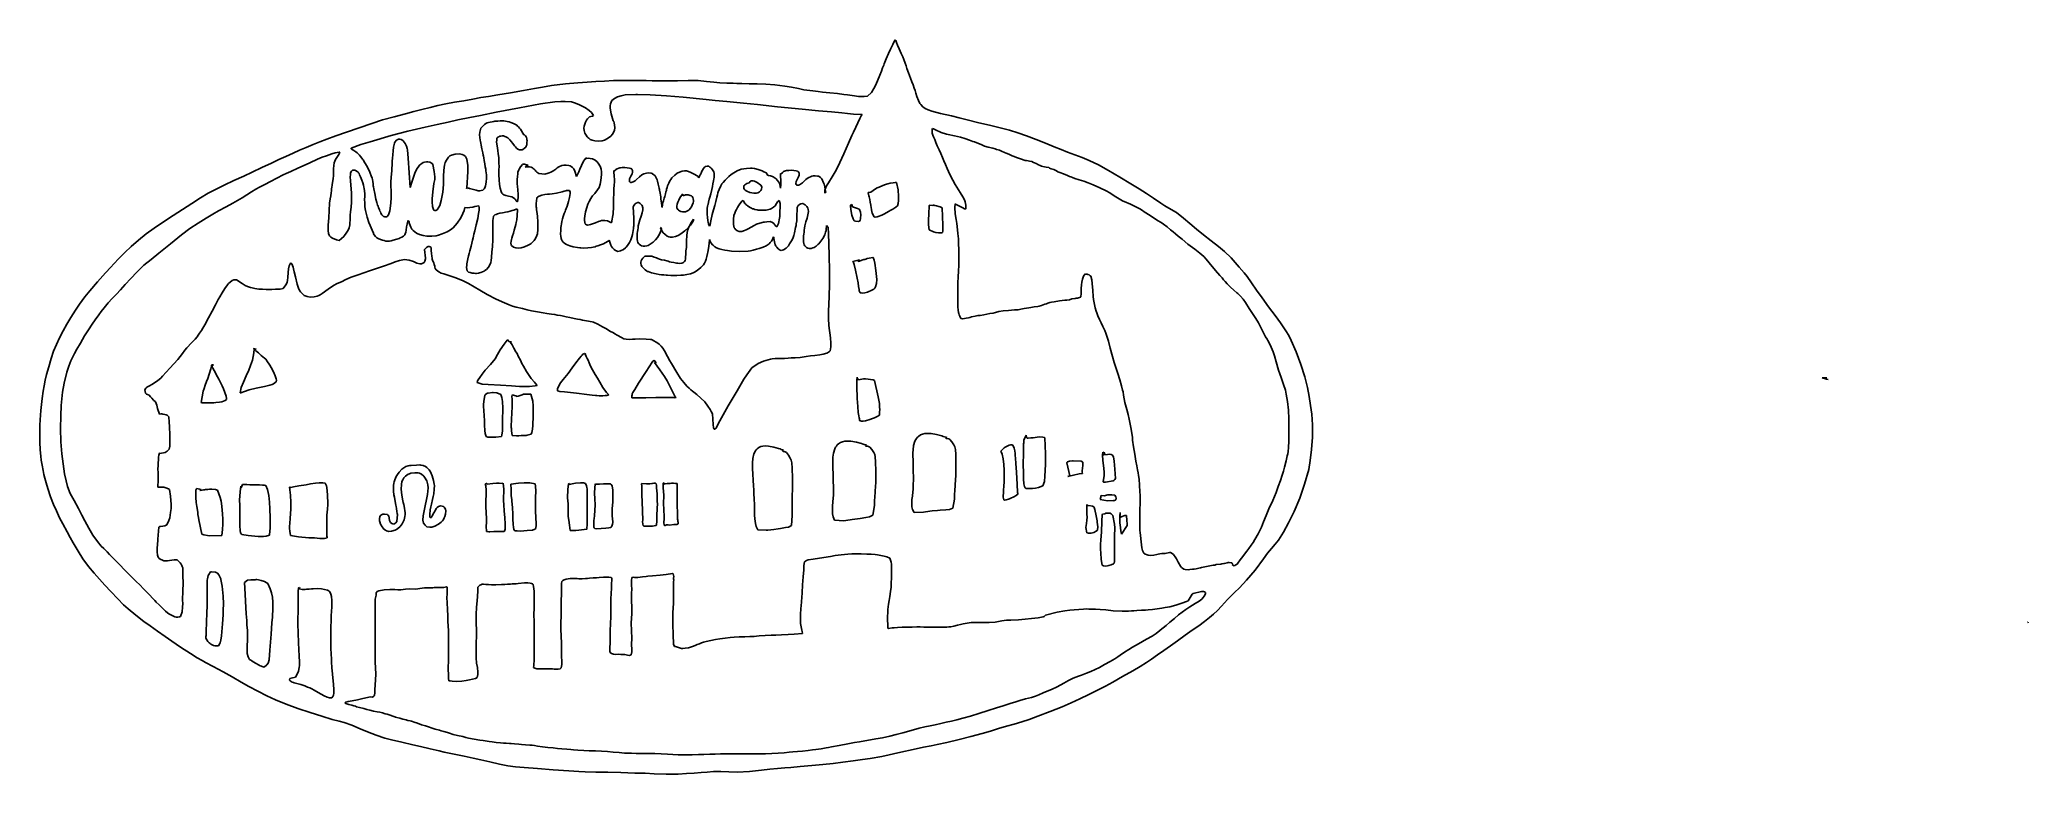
# Model space of a CAD drawing. Extents: x -1148 to -236, y 63 to 400.
import ezdxf

# ---------------------------------------------------------------- set-up
doc = ezdxf.new("R2010")
doc.units = 0

msp = doc.modelspace()

# ---------------------------------------------------------------- linework, layer by layer
at = {"layer": 'Layer 1'}
for p, q in [((-758.822, 393.557), (-759.948, 390.999)), ((-757.908, 395.544), (-758.822, 393.557)), ((-756.919, 397.617), (-757.908, 395.544)), ((-756.266, 399.04), (-756.919, 397.617)), ((-755.879, 399.816), (-756.266, 399.04)), ((-755.562, 399.444), (-755.879, 399.816)), ((-755.879, 399.816), (-755.879, 399.816)), ((-755.273, 398.62), (-755.562, 399.444)), ((-754.806, 397.401), (-755.273, 398.62)), ((-754.03, 395.674), (-754.806, 397.401)), ((-753.036, 393.556), (-754.03, 395.674)), ((-752.367, 392.049), (-753.036, 393.556)), ((-762.867, 383.503), (-763.933, 380.882)), ((-762.139, 385.45), (-762.867, 383.503)), ((-761.575, 386.957), (-762.139, 385.45)), ((-761.105, 388.157), (-761.575, 386.957)), ((-760.828, 388.797), (-761.105, 388.157)), ((-759.948, 390.999), (-760.828, 388.797)), ((-751.902, 390.768), (-752.367, 392.049)), ((-751.282, 389.085), (-751.902, 390.768)), ((-750.834, 387.844), (-751.282, 389.085)), ((-750.436, 386.675), (-750.834, 387.844)), ((-749.708, 384.64), (-750.436, 386.675)), ((-748.79, 382.126), (-749.708, 384.64)), ((-938.227, 374.513), (-942.426, 373.827)), ((-932.44, 375.467), (-938.227, 374.513)), ((-926.397, 376.501), (-932.44, 375.467)), ((-921.377, 377.392), (-926.397, 376.501)), ((-917.723, 378.048), (-921.377, 377.392)), ((-913.514, 378.749), (-917.723, 378.048)), ((-907.199, 379.515), (-913.514, 378.749)), ((-901.489, 380.038), (-907.199, 379.515)), ((-897.206, 380.344), (-901.489, 380.038)), ((-893.213, 380.593), (-897.206, 380.344)), ((-889.259, 380.821), (-893.213, 380.593)), ((-885.132, 381.04), (-889.259, 380.821)), ((-880.665, 381.154), (-885.132, 381.04)), ((-881.61223, 374.13316), (-879.732, 374.469)), ((-876.871, 381.147), (-880.665, 381.154)), ((-879.732, 374.469), (-874.885, 374.724)), ((-873.441, 381.137), (-876.871, 381.147)), ((-874.885, 374.724), (-874.16, 374.727)), ((-874.16, 374.727), (-868.349, 374.568)), ((-874.16, 374.727), (-874.16, 374.727)), ((-870.109, 381.104), (-873.441, 381.137)), ((-867.33, 381.032), (-870.109, 381.104)), ((-868.349, 374.568), (-860.84012, 374.09175)), ((-864.333, 380.971), (-867.33, 381.032)), ((-860.348, 380.973), (-864.333, 380.971)), ((-855.715, 381.02), (-860.348, 380.973)), ((-850.772, 381.091), (-855.715, 381.02)), ((-846.3, 381.056), (-850.772, 381.091)), ((-842.43, 380.683), (-846.3, 381.056)), ((-839.057, 380.285), (-842.43, 380.683)), ((-836.249, 380.107), (-839.057, 380.285)), ((-833.058, 379.954), (-836.249, 380.107)), ((-830.141, 379.827), (-833.058, 379.954)), ((-828.434, 379.751), (-830.141, 379.827)), ((-826.175, 379.7), (-828.434, 379.751)), ((-822.899, 379.648), (-826.175, 379.7)), ((-819.144, 379.584), (-822.899, 379.648)), ((-815.167, 379.449), (-819.144, 379.584)), ((-811.002, 379.113), (-815.167, 379.449)), ((-806.533, 378.522), (-811.002, 379.113)), ((-803.434, 377.998), (-806.533, 378.522)), ((-800.264, 377.385), (-803.434, 377.998)), ((-797.76, 376.874), (-800.264, 377.385)), ((-796.365, 376.648), (-797.76, 376.874)), ((-793.592, 376.293), (-796.365, 376.648)), ((-791.179, 376.017), (-793.592, 376.293)), ((-789.163, 375.814), (-791.179, 376.017)), ((-785.863, 375.496), (-789.163, 375.814)), ((-782.343, 375.134), (-785.863, 375.496)), ((-779.448, 374.754), (-782.343, 375.134)), ((-777.712, 374.506), (-779.448, 374.754)), ((-776.675, 374.366), (-777.712, 374.506)), ((-775.558, 374.182), (-776.675, 374.366)), ((-766.749, 375.634), (-768.576, 373.844)), ((-765.641, 377.384), (-766.749, 375.634)), ((-764.879, 378.807), (-765.641, 377.384)), ((-763.933, 380.882), (-764.879, 378.807)), ((-748.148, 380.441), (-748.79, 382.126)), ((-747.601, 379.073), (-748.148, 380.441)), ((-747.066, 377.656), (-747.601, 379.073)), ((-746.69, 376.557), (-747.066, 377.656)), ((-746.3, 375.268), (-746.69, 376.557)), ((-745.905, 373.836), (-746.3, 375.268)), ((-980.574, 365.816), (-985.759, 364.479)), ((-976.693, 366.805), (-980.574, 365.816)), ((-973.044, 367.767), (-976.693, 366.805)), ((-969.272, 368.744), (-973.044, 367.767)), ((-965.748, 369.593), (-969.272, 368.744)), ((-962.12, 370.358), (-965.748, 369.593)), ((-958.038, 371.087), (-962.12, 370.358)), ((-953.789, 371.82), (-958.038, 371.087)), ((-949.66, 372.599), (-953.789, 371.82)), ((-951.104, 364.109), (-946.11, 365.096)), ((-945.976, 373.286), (-949.66, 372.599)), ((-946.11, 365.096), (-938.984, 366.506)), ((-942.426, 373.827), (-945.976, 373.286)), ((-938.984, 366.506), (-928.247, 368.599)), ((-928.247, 368.599), (-918.546, 370.35)), ((-918.546, 370.35), (-912.011, 371.247)), ((-912.011, 371.247), (-909.30725, 371.481)), ((-909.30725, 371.481), (-907.229, 371.517)), ((-907.229, 371.517), (-904.442, 371.292)), ((-904.442, 371.292), (-903.069, 370.90125)), ((-903.069, 370.90125), (-900.991, 370.056)), ((-900.991, 370.056), (-897.889, 368.518)), ((-897.889, 368.518), (-896.259, 367.296)), ((-896.259, 367.296), (-895.2735, 366.41037)), ((-895.2735, 366.41037), (-894.327, 365.089)), ((-894.327, 365.089), (-894.799, 364.749)), ((-886.68264, 369.5235), (-886.53747, 370.45953)), ((-886.68225, 368.433), (-886.68264, 369.5235)), ((-886.25216, 365.79972), (-886.68225, 368.433)), ((-886.53747, 370.45953), (-886.24487, 371.23829)), ((-885.262, 362.582), (-886.25216, 365.79972)), ((-886.24487, 371.23829), (-885.803, 371.857)), ((-885.803, 371.857), (-884.64783, 372.82734)), ((-884.64783, 372.82734), (-883.25087, 373.586)), ((-883.25087, 373.586), (-881.61223, 374.13316)), ((-860.84012, 374.09175), (-853.071, 373.386)), ((-853.071, 373.386), (-842.51, 372.322)), ((-842.51, 372.322), (-838.47, 371.965)), ((-838.47, 371.965), (-833.031, 371.465)), ((-833.031, 371.465), (-825.473, 370.715)), ((-825.473, 370.715), (-818.988, 370.037)), ((-818.988, 370.037), (-809.788, 369.09)), ((-809.788, 369.09), (-798.56, 367.955)), ((-798.56, 367.955), (-791.067, 367.213)), ((-791.067, 367.213), (-785.069, 366.65)), ((-785.069, 366.65), (-780.236, 366.196)), ((-780.236, 366.196), (-777.743, 365.949)), ((-777.743, 365.949), (-774.964, 365.691)), ((-774.418, 374.016), (-775.558, 374.182)), ((-774.964, 365.691), (-771.005, 365.48)), ((-772.619, 373.816), (-774.418, 374.016)), ((-770.059, 373.775), (-772.619, 373.816)), ((-771.005, 365.48), (-771.44737, 364.8465)), ((-768.576, 373.844), (-770.059, 373.775)), ((-745.187, 371.918), (-745.905, 373.836)), ((-744.535, 370.57), (-745.187, 371.918)), ((-744.012, 370.023), (-744.535, 370.57)), ((-743.08, 369.071), (-744.012, 370.023)), ((-742.088, 368.232), (-743.08, 369.071)), ((-740.743, 367.637), (-742.088, 368.232)), ((-738.94, 366.98), (-740.743, 367.637)), ((-734.996, 366.034), (-738.94, 366.98)), ((-729.896, 364.874), (-734.996, 366.034)), ((-1007.59, 357.394), (-1012.51, 355.755)), ((-1001.87, 359.317), (-1007.59, 357.394)), ((-996.012, 361.378), (-1001.87, 359.317)), ((-991.116, 362.983), (-996.012, 361.378)), ((-985.759, 364.479), (-991.116, 362.983)), ((-987.085, 355.788), (-979.429, 357.864)), ((-979.429, 357.864), (-975.548, 358.806)), ((-975.548, 358.806), (-971.609, 359.716)), ((-971.609, 359.716), (-966.098, 360.951)), ((-966.098, 360.951), (-961.067, 362.045)), ((-961.067, 362.045), (-956.482, 363.007)), ((-956.482, 363.007), (-951.104, 364.109)), ((-946.486, 357.442), (-946.548, 356.219)), ((-946.548, 356.219), (-946.425, 354.876)), ((-946.182, 358.643), (-946.486, 357.442)), ((-945.93, 359.234), (-946.182, 358.643)), ((-945.726, 359.504), (-945.93, 359.234)), ((-945.412, 359.896), (-945.726, 359.504)), ((-944.972, 360.349), (-945.412, 359.896)), ((-944.344, 360.882), (-944.972, 360.349)), ((-943.698, 361.307), (-944.344, 360.882)), ((-943.346, 361.516), (-943.698, 361.307)), ((-943.057, 361.617), (-943.346, 361.516)), ((-942.441, 361.806), (-943.057, 361.617)), ((-941.679, 362.015), (-942.441, 361.806)), ((-940.868, 362.181), (-941.679, 362.015)), ((-940.094, 362.297), (-940.868, 362.181)), ((-939.614, 362.383), (-940.094, 362.297)), ((-939.246, 362.433), (-939.614, 362.383)), ((-938.128, 362.499), (-939.246, 362.433)), ((-937.091, 362.549), (-938.128, 362.499)), ((-936.45, 362.59), (-937.091, 362.549)), ((-935.493, 362.594), (-936.45, 362.59)), ((-934.63, 362.49), (-935.493, 362.594)), ((-933.837, 362.314), (-934.63, 362.49)), ((-932.944, 362.09), (-933.837, 362.314)), ((-932.289, 361.886), (-932.944, 362.09)), ((-931.707, 361.636), (-932.289, 361.886)), ((-930.644, 361.162), (-931.707, 361.636)), ((-929.821, 360.759), (-930.644, 361.162)), ((-929.506, 360.535), (-929.821, 360.759)), ((-929.143, 360.202), (-929.506, 360.535)), ((-928.734, 359.783), (-929.143, 360.202)), ((-928.229, 359.252), (-928.734, 359.783)), ((-927.811, 358.775), (-928.229, 359.252)), ((-927.284, 357.93), (-927.811, 358.775)), ((-926.667, 356.88), (-927.284, 357.93)), ((-926.225, 356.224), (-926.667, 356.88)), ((-925.947, 356.133), (-926.225, 356.224)), ((-925.506, 355.662), (-925.947, 356.133)), ((-898.646, 360.145), (-898.764, 359.151)), ((-898.764, 359.151), (-898.612, 358.131)), ((-898.033, 362.023), (-898.646, 360.145)), ((-898.612, 358.131), (-898.245, 356.864)), ((-898.245, 356.864), (-897.684, 355.94)), ((-897.53963, 362.95688), (-898.033, 362.023)), ((-897.044, 363.581), (-897.53963, 362.95688)), ((-896.407, 364.175), (-897.044, 363.581)), ((-896.088, 364.408), (-896.407, 364.175)), ((-895.547, 364.625), (-896.088, 364.408)), ((-894.799, 364.749), (-895.547, 364.625)), ((-886.378, 355.516), (-885.538, 356.485)), ((-885.538, 356.485), (-884.671, 358.102)), ((-885.028, 362.219), (-885.262, 362.582)), ((-884.794, 361.711), (-885.028, 362.219)), ((-884.584, 360.661), (-884.794, 361.711)), ((-884.671, 358.102), (-884.521, 359.48)), ((-884.521, 359.48), (-884.584, 360.661)), ((-774.946, 357.415), (-775.66, 355.842)), ((-773.852, 359.736), (-774.946, 357.415)), ((-772.948, 361.648), (-773.852, 359.736)), ((-771.991, 363.73), (-772.948, 361.648)), ((-771.44737, 364.8465), (-771.991, 363.73)), ((-738.799, 358.573), (-738.75, 359.025)), ((-738.796, 356.969), (-738.799, 358.573)), ((-738.511, 356), (-738.796, 356.969)), ((-738.75, 359.025), (-738.722, 359.029)), ((-738.722, 359.029), (-738.682, 359.025)), ((-738.722, 359.029), (-738.722, 359.029)), ((-738.682, 359.025), (-738.179, 358.861)), ((-738.205, 355.245), (-738.511, 356)), ((-738.179, 358.861), (-737.331, 358.514)), ((-737.331, 358.514), (-736.717, 358.175)), ((-736.717, 358.175), (-735.337, 357.495)), ((-735.337, 357.495), (-734.714, 357.289)), ((-734.714, 357.289), (-732.25, 356.471)), ((-732.25, 356.471), (-731.57, 356.354)), ((-731.57, 356.354), (-728.554, 355.77)), ((-726.426, 363.973), (-729.896, 364.874)), ((-722.835, 363.062), (-726.426, 363.973)), ((-717.406, 361.735), (-722.835, 363.062)), ((-712.605, 360.555), (-717.406, 361.735)), ((-708.253, 359.506), (-712.605, 360.555)), ((-703.355, 358.265), (-708.253, 359.506)), ((-699.465, 357.093), (-703.355, 358.265)), ((-695.501, 355.712), (-699.465, 357.093)), ((-1032.18, 347.75), (-1035.46, 346.25)), ((-1029.19, 349.087), (-1032.18, 347.75)), ((-1026.22, 350.378), (-1029.19, 349.087)), ((-1022.98, 351.74), (-1026.22, 350.378)), ((-1019.88, 353.004), (-1022.98, 351.74)), ((-1016.75, 354.224), (-1019.88, 353.004)), ((-1016.78, 346.55), (-1014.38, 347.462)), ((-1012.51, 355.755), (-1016.75, 354.224)), ((-1014.38, 347.462), (-1012.86375, 347.9655)), ((-1012.86375, 347.9655), (-1010.95, 348.208)), ((-1011.19, 347.079), (-1011.5, 346.66)), ((-1010.99, 347.36638), (-1011.19, 347.079)), ((-1010.67, 348.202), (-1010.99, 347.36638)), ((-1010.95, 348.208), (-1010.67, 348.202)), ((-1010.95, 348.208), (-1010.95, 348.208)), ((-1005.57, 350.064), (-1001.089, 351.66262)), ((-1005.54, 349.714), (-1005.57, 350.064)), ((-1005.28, 349.587), (-1005.54, 349.714)), ((-1005, 349.46), (-1005.28, 349.587)), ((-1004.75, 349.299), (-1005, 349.46)), ((-1004.59, 349.187), (-1004.75, 349.299)), ((-1004.35, 349.03), (-1004.59, 349.187)), ((-1003.88, 348.738), (-1004.35, 349.03)), ((-1003.41, 348.421), (-1003.88, 348.738)), ((-1002.75, 347.851), (-1003.41, 348.421)), ((-1002.18, 347.315), (-1002.75, 347.851)), ((-1002.01, 347.153), (-1002.18, 347.315)), ((-1001.75, 346.883), (-1002.01, 347.153)), ((-1001.23, 346.255), (-1001.75, 346.883)), ((-1001.089, 351.66262), (-996.836, 352.98)), ((-996.836, 352.98), (-987.085, 355.788)), ((-986.423, 347.042), (-986.567, 345.476)), ((-986.236, 348.877), (-986.423, 347.042)), ((-986.037, 350.545), (-986.236, 348.877)), ((-985.817, 351.72), (-986.037, 350.545)), ((-985.645, 352.303), (-985.817, 351.72)), ((-985.401, 352.762), (-985.645, 352.303)), ((-984.666, 353.687), (-985.401, 352.762)), ((-984.453, 353.859), (-984.666, 353.687)), ((-984.029, 354.081), (-984.453, 353.859)), ((-983.735, 354.179), (-984.029, 354.081)), ((-983.555, 354.218), (-983.735, 354.179)), ((-983.224, 354.225), (-983.555, 354.218)), ((-982.616, 354.05), (-983.224, 354.225)), ((-982.183, 353.883), (-982.616, 354.05)), ((-981.676, 353.375), (-982.183, 353.883)), ((-980.79, 352.236), (-981.676, 353.375)), ((-980.113, 350.931), (-980.79, 352.236)), ((-979.766, 349.839), (-980.113, 350.931)), ((-979.643, 349.348), (-979.766, 349.839)), ((-979.358, 345.383), (-979.643, 349.348)), ((-959.426, 346.882), (-960.199, 346.452)), ((-957.754, 347.282), (-959.426, 346.882)), ((-955.772, 347.392), (-957.754, 347.282)), ((-954.492, 347.163), (-955.772, 347.392)), ((-953.8515, 346.82862), (-954.492, 347.163)), ((-952.974, 346.144), (-953.8515, 346.82862)), ((-946.425, 354.876), (-946.249, 353.746)), ((-946.249, 353.746), (-946.147, 353.057)), ((-946.147, 353.057), (-946.019, 352.302)), ((-946.019, 352.302), (-945.856, 351.431)), ((-945.856, 351.431), (-945.507, 349.751)), ((-945.507, 349.751), (-945.1, 347.841)), ((-945.1, 347.841), (-944.897, 346.796)), ((-938.749, 352.808), (-938.716, 353.817)), ((-938.534, 351.04), (-938.749, 352.808)), ((-938.716, 353.817), (-938.599, 354.42)), ((-938.599, 354.42), (-938.455, 354.744)), ((-938.239, 348.967), (-938.534, 351.04)), ((-938.455, 354.744), (-938.186, 355.039)), ((-938.019, 347.45), (-938.239, 348.967)), ((-938.186, 355.039), (-937.76, 355.31)), ((-937.813, 345.829), (-938.019, 347.45)), ((-937.76, 355.31), (-937.408, 355.482)), ((-937.408, 355.482), (-936.877, 355.621)), ((-936.877, 355.621), (-936.132, 355.703)), ((-936.132, 355.703), (-935.565, 355.632)), ((-935.565, 355.632), (-934.965, 355.445)), ((-934.965, 355.445), (-934.485, 355.31)), ((-934.485, 355.31), (-933.664, 354.76)), ((-933.664, 354.76), (-932.626, 353.828)), ((-932.626, 353.828), (-931.991, 353.024)), ((-931.991, 353.024), (-931.436, 352.269)), ((-931.436, 352.269), (-930.917, 351.606)), ((-930.917, 351.606), (-930.493, 351.074)), ((-930.493, 351.074), (-930.134, 350.622)), ((-930.134, 350.622), (-929.561, 350.052)), ((-929.561, 350.052), (-929.077, 349.649)), ((-929.077, 349.649), (-928.776, 349.454)), ((-928.776, 349.454), (-928.274, 349.264)), ((-928.274, 349.264), (-927.589, 349.217)), ((-927.589, 349.217), (-927.068, 349.267)), ((-927.068, 349.267), (-926.683, 349.425)), ((-926.683, 349.425), (-925.923, 350.052)), ((-925.923, 350.052), (-925.392, 350.559)), ((-925.26, 355.256), (-925.506, 355.662)), ((-925.392, 350.559), (-925.214, 350.908)), ((-925.088, 354.876), (-925.26, 355.256)), ((-925.214, 350.908), (-924.956, 351.563)), ((-924.941, 354.326), (-925.088, 354.876)), ((-924.956, 351.563), (-924.826, 352.656)), ((-924.834, 353.839), (-924.941, 354.326)), ((-924.795, 353.561), (-924.834, 353.839)), ((-924.826, 352.656), (-924.795, 353.561)), ((-897.684, 355.94), (-897.204, 355.293)), ((-897.204, 355.293), (-896.927, 354.994)), ((-896.927, 354.994), (-896.445, 354.563)), ((-896.445, 354.563), (-895.751, 354.048)), ((-895.751, 354.048), (-894.888, 353.667)), ((-894.888, 353.667), (-893.633, 353.369)), ((-893.633, 353.369), (-891.939, 353.226)), ((-891.939, 353.226), (-890.354, 353.344)), ((-890.354, 353.344), (-889.231, 353.67)), ((-889.231, 353.67), (-887.803, 354.437)), ((-887.803, 354.437), (-886.378, 355.516)), ((-779.433, 347.492), (-781.25, 343.533)), ((-777.199, 352.403), (-779.433, 347.492)), ((-775.66, 355.842), (-777.199, 352.403)), ((-738.068, 355), (-738.205, 355.245)), ((-737.667, 354.004), (-738.068, 355)), ((-737.159, 352.636), (-737.667, 354.004)), ((-736.487, 351.146), (-737.159, 352.636)), ((-735.59, 349.268), (-736.487, 351.146)), ((-734.848, 347.59), (-735.59, 349.268)), ((-734.061, 345.747), (-734.848, 347.59)), ((-728.554, 355.77), (-725.827, 355.149)), ((-725.827, 355.149), (-723.828, 354.486)), ((-723.828, 354.486), (-721.758, 353.741)), ((-721.758, 353.741), (-720.198, 353.179)), ((-720.198, 353.179), (-719.455, 352.898)), ((-719.455, 352.898), (-718.273, 352.497)), ((-718.273, 352.497), (-716.389, 351.697)), ((-716.389, 351.697), (-714.836, 351.008)), ((-714.836, 351.008), (-713.137, 350.536)), ((-713.137, 350.536), (-711.061, 350.01)), ((-711.061, 350.01), (-709.934, 349.672)), ((-709.934, 349.672), (-709.307, 349.452)), ((-709.307, 349.452), (-708.608, 349.263)), ((-708.608, 349.263), (-707.951, 349.076)), ((-707.951, 349.076), (-706.979, 348.621)), ((-706.979, 348.621), (-705.665, 348.056)), ((-705.665, 348.056), (-704.91, 347.8)), ((-704.91, 347.8), (-704.463, 347.578)), ((-704.463, 347.578), (-703.356, 347.071)), ((-703.356, 347.071), (-702.075, 346.563)), ((-691.139, 354.066), (-695.501, 355.712)), ((-686.758, 352.293), (-691.139, 354.066)), ((-682.776, 350.649), (-686.758, 352.293)), ((-679.612, 349.387), (-682.776, 350.649)), ((-676.659, 348.258), (-679.612, 349.387)), ((-673.312, 347.012), (-676.659, 348.258)), ((-670.055, 345.768), (-673.312, 347.012)), ((-1050.94, 339.067), (-1054.83, 337.248)), ((-1046.48, 341.15), (-1050.94, 339.067)), ((-1042.07, 343.196), (-1046.48, 341.15)), ((-1038.66, 344.769), (-1042.07, 343.196)), ((-1039.67, 336.274), (-1036.73, 337.735)), ((-1035.46, 346.25), (-1038.66, 344.769)), ((-1036.73, 337.735), (-1035.33, 338.378)), ((-1035.33, 338.378), (-1033.19, 339.379)), ((-1033.19, 339.379), (-1030, 340.895)), ((-1030, 340.895), (-1027.58, 342.005)), ((-1027.58, 342.005), (-1024.46, 343.372)), ((-1024.46, 343.372), (-1020.99, 344.92)), ((-1020.99, 344.92), (-1018.75, 345.836)), ((-1018.75, 345.836), (-1016.78, 346.55)), ((-1013.57, 340.562), (-1013.6, 338.974)), ((-1013.6, 338.974), (-1013.6, 337.431)), ((-1013.44, 342.141), (-1013.57, 340.562)), ((-1013.29, 343.274), (-1013.44, 342.141)), ((-1013.01, 344.097), (-1013.29, 343.274)), ((-1012.68, 344.792), (-1013.01, 344.097)), ((-1012.11, 345.761), (-1012.68, 344.792)), ((-1011.5, 346.66), (-1012.11, 345.761)), ((-1005.9, 337.094), (-1005.87, 337.699)), ((-1005.87, 337.699), (-1005.78, 338.78)), ((-1005.78, 338.78), (-1005.37, 339.476)), ((-1005.37, 339.476), (-1004.93, 339.955)), ((-1004.93, 339.955), (-1004.56, 340.013)), ((-1004.56, 340.013), (-1004.19, 340.007)), ((-1004.19, 340.007), (-1003.9, 339.961)), ((-1003.9, 339.961), (-1003.52, 339.793)), ((-1003.52, 339.793), (-1002.82, 339.345)), ((-1002.82, 339.345), (-1002.37, 338.998)), ((-1002.37, 338.998), (-1002.19, 338.749)), ((-1002.19, 338.749), (-1001.91, 338.354)), ((-1001.91, 338.354), (-1001.63, 337.814)), ((-1001.63, 337.814), (-1001.19, 336.86)), ((-1000.61, 345.434), (-1001.23, 346.255)), ((-1000.24, 344.954), (-1000.61, 345.434)), ((-1000.05, 344.654), (-1000.24, 344.954)), ((-999.222, 343.245), (-1000.05, 344.654)), ((-998.245, 341.585), (-999.222, 343.245)), ((-997.65, 340.489), (-998.245, 341.585)), ((-997.144, 339.462), (-997.65, 340.489)), ((-996.773, 338.64), (-997.144, 339.462)), ((-996.266, 337.343), (-996.773, 338.64)), ((-987.036, 338.263), (-987.179, 336.618)), ((-986.921, 339.626), (-987.036, 338.263)), ((-986.82, 340.836), (-986.921, 339.626)), ((-986.758, 342.298), (-986.82, 340.836)), ((-986.672, 344.055), (-986.758, 342.298)), ((-986.567, 345.476), (-986.672, 344.055)), ((-978.392, 332.019), (-979.358, 345.383)), ((-976.365, 338.605), (-977.696, 334.499)), ((-975.482, 340.174), (-976.365, 338.605)), ((-974.141, 342.259), (-975.482, 340.174)), ((-972.541, 343.435), (-974.141, 342.259)), ((-971.911, 343.624), (-972.541, 343.435)), ((-970.863, 343.816), (-971.911, 343.624)), ((-970.311, 343.766), (-970.863, 343.816)), ((-969.358, 343.601), (-970.311, 343.766)), ((-968.388, 342.934), (-969.358, 343.601)), ((-968.034, 342.567), (-968.388, 342.934)), ((-967.44, 339.318), (-968.034, 342.567)), ((-967.16713, 336.894), (-967.44, 339.318)), ((-962.987, 340.001), (-963.076, 336.978)), ((-962.736, 342.201), (-962.987, 340.001)), ((-962.30237, 343.40062), (-962.736, 342.201)), ((-961.724, 344.55), (-962.30237, 343.40062)), ((-960.8, 345.958), (-961.724, 344.55)), ((-960.199, 346.452), (-960.8, 345.958)), ((-952.465, 345.047), (-952.974, 346.144)), ((-952.029, 342.124), (-952.465, 345.047)), ((-952.091, 336.737), (-951.974, 339.385)), ((-951.974, 339.385), (-952.029, 342.124)), ((-944.897, 346.796), (-944.803, 346.302)), ((-944.803, 346.302), (-944.68, 345.568)), ((-944.68, 345.568), (-944.515, 344.442)), ((-944.515, 344.442), (-944.222, 342.81)), ((-944.222, 342.81), (-943.955, 341.416)), ((-943.955, 341.416), (-943.763, 340.444)), ((-943.763, 340.444), (-943.64, 339.603)), ((-943.64, 339.603), (-943.555, 338.729)), ((-943.555, 338.729), (-943.474, 337.759)), ((-943.474, 337.759), (-943.454, 336.199)), ((-937.679, 343.436), (-937.813, 345.829)), ((-937.69, 339.633), (-937.675, 340.33)), ((-937.689, 337.819), (-937.69, 339.633)), ((-937.628, 335.443), (-937.689, 337.819)), ((-937.651, 341.271), (-937.679, 343.436)), ((-937.675, 340.33), (-937.651, 341.271)), ((-929.091, 338.335), (-929.246, 337.023)), ((-928.949, 339.026), (-929.091, 338.335)), ((-928.605, 340.15), (-928.949, 339.026)), ((-928.456, 340.427), (-928.605, 340.15)), ((-927.773, 341.503), (-928.456, 340.427)), ((-926.933, 342.516), (-927.773, 341.503)), ((-926.523, 342.741), (-926.933, 342.516)), ((-925.882, 342.658), (-926.523, 342.741)), ((-924.5, 342.208), (-925.882, 342.658)), ((-925.641, 341.367), (-925.198, 341.732)), ((-924.519, 341.478), (-925.641, 341.367)), ((-925.198, 341.732), (-924.342, 342.09)), ((-923.664, 341.469), (-924.519, 341.478)), ((-924.342, 342.09), (-924.5, 342.208)), ((-922.916, 341.322), (-923.664, 341.469)), ((-922.289, 341.059), (-922.916, 341.322)), ((-921.94, 340.774), (-922.289, 341.059)), ((-921.55, 340.426), (-921.94, 340.774)), ((-921.137, 340.019), (-921.55, 340.426)), ((-920.718, 339.487), (-921.137, 340.019)), ((-920.304, 338.983), (-920.718, 339.487)), ((-919.898, 338.657), (-920.304, 338.983)), ((-919.304, 338.384), (-919.898, 338.657)), ((-917.957, 338.206), (-919.304, 338.384)), ((-916.701, 338.156), (-917.957, 338.206)), ((-916.166, 338.239), (-916.701, 338.156)), ((-915.565, 338.392), (-916.166, 338.239)), ((-914.691, 338.706), (-915.565, 338.392)), ((-913.811, 339.065), (-914.691, 338.706)), ((-913.187, 339.356), (-913.811, 339.065)), ((-912.445, 339.804), (-913.187, 339.356)), ((-911.605, 340.417), (-912.445, 339.804)), ((-911.151, 340.798), (-911.605, 340.417)), ((-910.946, 340.962), (-911.151, 340.798)), ((-910.135, 341.44), (-910.946, 340.962)), ((-908.872, 342.011), (-910.135, 341.44)), ((-907.862, 342.25), (-908.872, 342.011)), ((-906.825, 342.252), (-907.862, 342.25)), ((-905.675, 342.082), (-906.825, 342.252)), ((-904.955, 341.862), (-905.675, 342.082)), ((-904.504, 341.61), (-904.955, 341.862)), ((-903.948, 341.168), (-904.504, 341.61)), ((-903.361, 340.525), (-903.948, 341.168)), ((-902.794, 339.437), (-903.361, 340.525)), ((-902.119, 337.087), (-902.794, 339.437)), ((-901.04437, 339.17575), (-902.119, 337.087)), ((-900.569, 340.345), (-901.04437, 339.17575)), ((-899.833, 342.119), (-900.569, 340.345)), ((-898.89, 344.007), (-899.833, 342.119)), ((-897.982, 345.291), (-898.89, 344.007)), ((-897.9895, 345.17325), (-897.982, 345.291)), ((-897.697, 345.264), (-897.9895, 345.17325)), ((-897.982, 345.291), (-897.972, 345.305)), ((-897.981, 345.304), (-897.982, 345.291)), ((-897.982, 345.291), (-897.982, 345.291)), ((-897.972, 345.305), (-897.981, 345.304)), ((-897.88, 345.435), (-897.972, 345.305)), ((-897.972, 345.305), (-897.662, 345.346)), ((-897.972, 345.305), (-897.972, 345.305)), ((-897.479, 345.778), (-897.88, 345.435)), ((-897.662, 345.346), (-897.697, 345.264)), ((-897.662, 345.346), (-897.479, 345.778)), ((-897.601, 345.354), (-897.662, 345.346)), ((-896.754, 345.391), (-897.601, 345.354)), ((-895.744, 345.357), (-896.754, 345.391)), ((-894.795, 345.092), (-895.744, 345.357)), ((-893.597, 344.484), (-894.795, 345.092)), ((-892.634, 343.737), (-893.597, 344.484)), ((-891.825, 342.755), (-892.634, 343.737)), ((-891.336, 342.003), (-891.825, 342.755)), ((-891.192, 341.71), (-891.336, 342.003)), ((-891.034, 341.381), (-891.192, 341.71)), ((-890.823, 340.471), (-891.034, 341.381)), ((-890.647, 339.235), (-890.823, 340.471)), ((-890.725, 336.606), (-890.647, 337.892)), ((-890.618, 338.696), (-890.647, 339.235)), ((-890.647, 337.892), (-890.618, 338.696)), ((-884.89725, 339.73338), (-884.941, 339.432)), ((-884.941, 339.432), (-884.936, 338.589)), ((-884.936, 338.589), (-884.85, 337.849)), ((-884.705, 339.599), (-884.89725, 339.73338)), ((-884.85, 337.849), (-884.763, 337.075)), ((-884.20888, 339.9055), (-884.705, 339.599)), ((-883.979, 340.194), (-884.20888, 339.9055)), ((-883.464, 340.556), (-883.979, 340.194)), ((-882.66, 340.87), (-883.464, 340.556)), ((-882.18, 341.015), (-882.66, 340.87)), ((-881.863, 341.047), (-882.18, 341.015)), ((-881.1, 341.121), (-881.863, 341.047)), ((-879.91, 341.147), (-881.1, 341.121)), ((-878.765, 341.073), (-879.91, 341.147)), ((-877.786, 340.884), (-878.765, 341.073)), ((-877.154, 340.712), (-877.786, 340.884)), ((-876.908, 340.559), (-877.154, 340.712)), ((-877.105, 337.208), (-876.581, 338.207)), ((-876.693, 340.384), (-876.908, 340.559)), ((-876.535, 340.133), (-876.693, 340.384)), ((-876.581, 338.207), (-876.374, 338.875)), ((-876.389, 339.801), (-876.535, 340.133)), ((-876.338, 339.49), (-876.389, 339.801)), ((-876.374, 338.875), (-876.318, 339.277)), ((-876.318, 339.277), (-876.338, 339.49)), ((-872.154, 337.754), (-873.197, 336.863)), ((-871.859, 337.915), (-872.154, 337.754)), ((-871.184, 338.217), (-871.859, 337.915)), ((-870.506, 338.471), (-871.184, 338.217)), ((-869.896, 338.62), (-870.506, 338.471)), ((-868.926, 338.653), (-869.896, 338.62)), ((-867.885, 338.53), (-868.926, 338.653)), ((-867.43, 338.421), (-867.885, 338.53)), ((-867.149, 338.274), (-867.43, 338.421)), ((-866.59, 337.876), (-867.149, 338.274)), ((-866.17, 337.469), (-866.59, 337.876)), ((-855.83, 338.587), (-857.033, 337.602)), ((-854.89, 339.044), (-855.83, 338.587)), ((-853.638, 339.449), (-854.89, 339.044)), ((-852.579, 339.614), (-853.638, 339.449)), ((-851.605, 339.567), (-852.579, 339.614)), ((-850.622, 339.344), (-851.605, 339.567)), ((-849.641, 338.909), (-850.622, 339.344)), ((-848.102, 338.098), (-849.641, 338.909)), ((-846.738, 337.408), (-848.102, 338.098)), ((-845.313, 337.747), (-845.649, 337.138)), ((-845.021, 338.287), (-845.313, 337.747)), ((-844.903, 338.618), (-845.021, 338.287)), ((-844.774, 338.966), (-844.903, 338.618)), ((-844.513, 339.439), (-844.774, 338.966)), ((-844.193, 339.995), (-844.513, 339.439)), ((-843.818, 340.635), (-844.193, 339.995)), ((-843.356, 341.251), (-843.818, 340.635)), ((-842.823, 341.641), (-843.356, 341.251)), ((-842.044, 341.821), (-842.823, 341.641)), ((-841.333, 341.706), (-842.044, 341.821)), ((-840.822, 341.369), (-841.333, 341.706)), ((-840.443, 341.021), (-840.822, 341.369)), ((-840.051, 340.565), (-840.443, 341.021)), ((-839.618, 340.035), (-840.051, 340.565)), ((-839.335, 339.601), (-839.618, 340.035)), ((-839.116, 339.138), (-839.335, 339.601)), ((-838.927, 338.411), (-839.116, 339.138)), ((-838.856, 337.356), (-838.927, 338.411)), ((-831.063, 337.952), (-832.159, 337.046)), ((-829.932, 338.728), (-831.063, 337.952)), ((-828.279, 339.688), (-829.932, 338.728)), ((-826.494, 340.378), (-828.279, 339.688)), ((-824.082, 340.713), (-826.494, 340.378)), ((-822.259, 340.823), (-824.082, 340.713)), ((-821.93, 340.811), (-822.259, 340.823)), ((-821.485, 340.786), (-821.93, 340.811)), ((-820.407, 340.646), (-821.485, 340.786)), ((-818.662, 340.221), (-820.407, 340.646)), ((-816.895, 339.587), (-818.662, 340.221)), ((-816.155, 339.251), (-816.895, 339.587)), ((-815.414, 338.869), (-816.155, 339.251)), ((-815.076, 338.72), (-815.414, 338.869)), ((-814.684, 338.585), (-815.076, 338.72)), ((-814.755, 338.006), (-814.752, 338.01)), ((-813.915, 337.55975), (-814.755, 338.006)), ((-814.752, 338.01), (-814.684, 338.585)), ((-808.45362, 338.46037), (-808.497, 338.159)), ((-808.497, 338.159), (-808.493, 337.316)), ((-808.261, 338.326), (-808.45362, 338.46037)), ((-807.76487, 338.63263), (-808.261, 338.326)), ((-807.535, 338.922), (-807.76487, 338.63263)), ((-807.02, 339.283), (-807.535, 338.922)), ((-806.216, 339.597), (-807.02, 339.283)), ((-805.737, 339.743), (-806.216, 339.597)), ((-805.419, 339.774), (-805.737, 339.743)), ((-804.657, 339.848), (-805.419, 339.774)), ((-803.466, 339.874), (-804.657, 339.848)), ((-802.322, 339.8), (-803.466, 339.874)), ((-801.342, 339.611), (-802.322, 339.8)), ((-800.71, 339.439), (-801.342, 339.611)), ((-800.464, 339.286), (-800.71, 339.439)), ((-800.25, 339.111), (-800.464, 339.286)), ((-800.092, 338.86), (-800.25, 339.111)), ((-799.945, 338.528), (-800.092, 338.86)), ((-799.894, 338.217), (-799.945, 338.528)), ((-799.93, 337.602), (-799.875, 338.004)), ((-799.875, 338.004), (-799.894, 338.217)), ((-782.938, 340.018), (-784.728, 336.826)), ((-781.25, 343.533), (-782.938, 340.018)), ((-733.467, 344.295), (-734.061, 345.747)), ((-732.773, 342.542), (-733.467, 344.295)), ((-731.978, 340.643), (-732.773, 342.542)), ((-731.284, 339.289), (-731.978, 340.643)), ((-730.509, 337.712), (-731.284, 339.289)), ((-729.344, 335.392), (-730.509, 337.712)), ((-702.075, 346.563), (-701.2, 346.228)), ((-701.2, 346.228), (-700.114, 345.716)), ((-700.114, 345.716), (-698.837, 345.226)), ((-698.837, 345.226), (-697.865, 344.963)), ((-697.865, 344.963), (-696.65, 344.507)), ((-696.65, 344.507), (-696.095, 344.407)), ((-696.095, 344.407), (-695.497, 344.337)), ((-695.497, 344.337), (-694.842, 344.216)), ((-694.842, 344.216), (-694.236, 344.073)), ((-694.236, 344.073), (-693.106, 343.848)), ((-693.106, 343.848), (-692.338, 343.475)), ((-692.338, 343.475), (-691.866, 343.27)), ((-691.866, 343.27), (-691.071, 342.968)), ((-691.071, 342.968), (-690.002, 342.403)), ((-690.002, 342.403), (-689.321, 342.047)), ((-689.321, 342.047), (-688.609, 341.826)), ((-688.609, 341.826), (-688.033, 341.651)), ((-688.033, 341.651), (-687.279, 341.503)), ((-687.279, 341.503), (-686.473, 341.335)), ((-686.473, 341.335), (-685.259, 341.098)), ((-685.259, 341.098), (-684.981, 340.902)), ((-684.981, 340.902), (-684.201, 340.617)), ((-684.201, 340.617), (-683.049, 340.251)), ((-683.049, 340.251), (-682.363, 339.969)), ((-682.363, 339.969), (-681.841, 339.636)), ((-681.841, 339.636), (-681.203, 339.214)), ((-681.203, 339.214), (-680.302, 338.882)), ((-680.302, 338.882), (-678.593, 338.261)), ((-678.593, 338.261), (-676.734, 337.465)), ((-666.776, 344.379), (-670.055, 345.768)), ((-662.555, 342.328), (-666.776, 344.379)), ((-657.933, 339.841), (-662.555, 342.328)), ((-652.783, 336.795), (-657.933, 339.841)), ((-1071.12, 329.322), (-1074.6, 327.197)), ((-1067.77, 331.116), (-1071.12, 329.322)), ((-1063.85, 333.053), (-1067.77, 331.116)), ((-1059.33, 335.166), (-1063.85, 333.053)), ((-1054.83, 337.248), (-1059.33, 335.166)), ((-1055.6, 327.285), (-1053.4, 328.649)), ((-1053.4, 328.649), (-1051.24, 330.013)), ((-1051.24, 330.013), (-1049.29, 331.203)), ((-1049.29, 331.203), (-1047.66, 332.112)), ((-1047.66, 332.112), (-1045.19, 333.39)), ((-1045.19, 333.39), (-1042.56, 334.772)), ((-1042.56, 334.772), (-1039.67, 336.274)), ((-1014.67, 329.604), (-1014.85, 328.213)), ((-1014.59, 330.488), (-1014.67, 329.604)), ((-1014.47, 331.262), (-1014.59, 330.488)), ((-1014.34, 332.23), (-1014.47, 331.262)), ((-1014.29, 332.896), (-1014.34, 332.23)), ((-1014.15, 334.245), (-1014.29, 333.199)), ((-1014.29, 333.199), (-1014.29, 332.896)), ((-1013.83, 335.914), (-1014.15, 334.245)), ((-1013.6, 337.431), (-1013.83, 335.914)), ((-1005.81, 334.847), (-1005.9, 337.094)), ((-1005.58, 331.354), (-1005.81, 334.847)), ((-1005.41, 329.423), (-1005.58, 331.354)), ((-1005.34, 327.721), (-1005.41, 329.423)), ((-1001.19, 336.86), (-1000.55, 335.408)), ((-1000.55, 335.408), (-1000.11, 334.203)), ((-1000.11, 334.203), (-999.853, 333.097)), ((-999.853, 333.097), (-999.646, 332.186)), ((-999.646, 332.186), (-999.559, 331.583)), ((-999.559, 331.583), (-999.427, 330.489)), ((-999.427, 330.489), (-999.302, 329.028)), ((-999.302, 329.028), (-999.294, 327.735)), ((-995.864, 336.234), (-996.266, 337.343)), ((-995.772, 335.72), (-995.864, 336.234)), ((-995.639, 334.764), (-995.772, 335.72)), ((-995.47, 333.628), (-995.639, 334.764)), ((-995.35, 332.806), (-995.47, 333.628)), ((-995.279, 332.245), (-995.35, 332.806)), ((-995.119, 331.304), (-995.279, 332.245)), ((-994.7, 329.185), (-995.119, 331.304)), ((-994.146, 326.688), (-994.7, 329.185)), ((-987.346, 334.546), (-987.377, 332.887)), ((-987.377, 332.887), (-987.299, 331.916)), ((-987.179, 336.618), (-987.346, 334.546)), ((-987.299, 331.916), (-987.224, 331.092)), ((-987.224, 331.092), (-987.146, 329.685)), ((-987.146, 329.685), (-987.165, 327.236)), ((-977.696, 334.499), (-978.392, 332.019)), ((-968.394, 326.828), (-968.047, 329.986)), ((-968.047, 329.986), (-967.496, 333.823)), ((-967.496, 333.823), (-967.162, 335.637)), ((-967.162, 335.637), (-967.16713, 336.894)), ((-963.503, 329.905), (-963.804, 328.317)), ((-963.273, 331.591), (-963.503, 329.905)), ((-963.154, 333.452), (-963.273, 331.591)), ((-963.076, 336.978), (-963.154, 333.452)), ((-952.381, 331.827), (-952.52813, 331.40475)), ((-952.52813, 331.40475), (-952.472, 331.641)), ((-952.472, 331.641), (-952.212, 334.354)), ((-951.868, 331.713), (-952.381, 331.827)), ((-952.212, 334.354), (-952.091, 336.737)), ((-951.525, 331.614), (-951.868, 331.713)), ((-951.22, 331.551), (-951.525, 331.614)), ((-950.527, 331.373), (-951.22, 331.551)), ((-949.311, 331.037), (-950.527, 331.373)), ((-948.18, 330.706), (-949.311, 331.037)), ((-947.684, 330.568), (-948.18, 330.706)), ((-947.198, 330.513), (-947.684, 330.568)), ((-946.487, 330.464), (-947.198, 330.513)), ((-945.806, 330.563), (-946.487, 330.464)), ((-945.108, 330.825), (-945.806, 330.563)), ((-944.544, 331.44), (-945.108, 330.825)), ((-944.221, 331.907), (-944.544, 331.44)), ((-943.883, 332.767), (-944.221, 331.907)), ((-943.575, 334.451), (-943.883, 332.767)), ((-943.454, 336.199), (-943.575, 334.451)), ((-937.423, 333.373), (-937.628, 335.443)), ((-937.098, 331.638), (-937.423, 333.373)), ((-936.652, 330.169), (-937.098, 331.638)), ((-936.351, 329.438), (-936.652, 330.169)), ((-936.225, 329.275), (-936.351, 329.438)), ((-935.917, 328.936), (-936.225, 329.275)), ((-935.418, 328.609), (-935.917, 328.936)), ((-934.536, 328.311), (-935.418, 328.609)), ((-929.328, 335.591), (-929.348, 334.639)), ((-929.348, 334.639), (-929.33, 333.721)), ((-929.33, 333.721), (-929.202, 332.408)), ((-929.246, 337.023), (-929.328, 335.591)), ((-929.202, 332.408), (-929.01, 330.872)), ((-929.01, 330.872), (-928.873, 328.779)), ((-928.873, 328.779), (-928.87975, 327.37138)), ((-918.004, 328.407), (-916.606, 328.703)), ((-916.606, 328.703), (-915.461, 328.865)), ((-915.461, 328.865), (-914.483, 328.971)), ((-914.483, 328.971), (-913.307, 329.09)), ((-913.307, 329.09), (-911.239, 329.434)), ((-911.239, 329.434), (-908.72, 330.042)), ((-908.72, 330.042), (-907.677, 330.33)), ((-907.677, 330.33), (-907.047, 330.522)), ((-907.047, 330.522), (-906.631, 330.629)), ((-906.631, 330.629), (-906.28375, 330.6835)), ((-906.28375, 330.6835), (-905.314, 330.612)), ((-905.314, 330.612), (-904.98563, 329.87125)), ((-905.006, 329.213), (-905.12, 328.322)), ((-904.98563, 329.87125), (-905.006, 329.213)), ((-894.545, 328.311), (-893.709, 329.282)), ((-893.709, 329.282), (-892.402, 330.858)), ((-892.402, 330.858), (-891.693, 332.024)), ((-891.693, 332.024), (-891.226, 333.445)), ((-891.226, 333.445), (-890.877, 335.212)), ((-890.877, 335.212), (-890.725, 336.606)), ((-885.008, 329.323), (-885.048, 326.639)), ((-884.938, 331.39), (-885.008, 329.323)), ((-884.795, 333.019), (-884.938, 331.39)), ((-884.702, 334.645), (-884.795, 333.019)), ((-884.763, 337.075), (-884.719, 335.856)), ((-884.719, 335.856), (-884.702, 334.645)), ((-877.814, 335.028), (-877.699, 335.957)), ((-877.719, 334.659), (-877.814, 335.028)), ((-877.564, 334.518), (-877.719, 334.659)), ((-877.699, 335.957), (-877.105, 337.208)), ((-877.259, 334.353), (-877.564, 334.518)), ((-876.987, 334.325), (-877.259, 334.353)), ((-876.593, 334.388), (-876.987, 334.325)), ((-876.131, 334.534), (-876.593, 334.388)), ((-875.734, 334.737), (-876.131, 334.534)), ((-875.219, 335.073), (-875.734, 334.737)), ((-874.842, 335.363), (-875.219, 335.073)), ((-874.491, 335.711), (-874.842, 335.363)), ((-873.197, 336.863), (-874.491, 335.711)), ((-865.986, 337.28), (-866.17, 337.469)), ((-865.103, 335.475), (-865.986, 337.28)), ((-864.919, 334.852), (-865.103, 335.475)), ((-864.616, 333.554), (-864.919, 334.852)), ((-864.365, 332.317), (-864.616, 333.554)), ((-864.198, 331.734), (-864.365, 332.317)), ((-864.126, 331.47), (-864.198, 331.734)), ((-864.068, 331.134), (-864.126, 331.47)), ((-863.993, 330.793), (-864.068, 331.134)), ((-863.697, 329.403), (-863.993, 330.793)), ((-863.508, 328.404), (-863.697, 329.403)), ((-861.249, 329.149), (-861.422, 328.438)), ((-861.027, 330.03), (-861.249, 329.149)), ((-860.854, 330.651), (-861.027, 330.03)), ((-860.706, 331.192), (-860.854, 330.651)), ((-860.508, 331.975), (-860.706, 331.192)), ((-860.28, 332.765), (-860.508, 331.975)), ((-859.78, 333.976), (-860.28, 332.765)), ((-859.252, 335.056), (-859.78, 333.976)), ((-858.844, 335.692), (-859.252, 335.056)), ((-858.273, 336.418), (-858.844, 335.692)), ((-857.033, 337.602), (-858.273, 336.418)), ((-853.946, 328.356), (-853.548, 328.823)), ((-853.548, 328.823), (-853.265, 328.976)), ((-853.265, 328.976), (-853.077, 328.121)), ((-853.265, 328.976), (-853.265, 328.976)), ((-853.077, 328.121), (-852.118, 328.619)), ((-852.118, 328.619), (-851.642, 328.647)), ((-851.642, 328.647), (-850.828, 328.545)), ((-846.36937, 337.15425), (-846.738, 337.408)), ((-845.88, 336.401), (-846.36937, 337.15425)), ((-845.872, 336.487), (-845.88, 336.401)), ((-845.792, 336.756), (-845.872, 336.487)), ((-845.649, 337.138), (-845.792, 336.756)), ((-840.904, 327.576), (-840.469, 329.082)), ((-840.469, 329.082), (-839.982, 331.049)), ((-839.982, 331.049), (-839.708, 332.496)), ((-839.708, 332.496), (-839.456, 333.735)), ((-839.456, 333.735), (-839.198, 335.04)), ((-839.198, 335.04), (-839.039, 336.027)), ((-839.039, 336.027), (-838.937, 336.549)), ((-838.937, 336.549), (-838.856, 337.356)), ((-837.408, 328.635), (-837.661, 327.488)), ((-837.205, 329.482), (-837.408, 328.635)), ((-837.061, 329.925), (-837.205, 329.482)), ((-836.623, 331.07), (-837.061, 329.925)), ((-835.86, 332.738), (-836.623, 331.07)), ((-835.319, 333.619), (-835.86, 332.738)), ((-834.777, 334.328), (-835.319, 333.619)), ((-833.904, 335.377), (-834.777, 334.328)), ((-833.14, 336.171), (-833.904, 335.377)), ((-832.159, 337.046), (-833.14, 336.171)), ((-825.277, 332.181), (-825.241, 332.586)), ((-825.264, 331.643), (-825.277, 332.181)), ((-825.062, 331.196), (-825.264, 331.643)), ((-825.241, 332.586), (-825.093, 332.857)), ((-825.093, 332.857), (-824.766, 333.278)), ((-824.701, 330.753), (-825.062, 331.196)), ((-824.766, 333.278), (-823.923, 333.792)), ((-823.973, 330.298), (-824.701, 330.753)), ((-822.477, 329.722), (-823.973, 330.298)), ((-823.923, 333.792), (-822.826, 334.097)), ((-822.826, 334.097), (-822.352, 334.797)), ((-820.727, 329.393), (-822.477, 329.722)), ((-822.352, 334.797), (-822.141, 334.977)), ((-822.141, 334.977), (-821.867, 335.034)), ((-821.867, 335.034), (-821.55, 335.054)), ((-821.55, 335.054), (-821.073, 335.03)), ((-821.55, 335.054), (-821.55, 335.054)), ((-821.073, 335.03), (-820.332, 334.81662)), ((-819.527, 329.418), (-820.727, 329.393)), ((-820.332, 334.81662), (-819.222, 334.268)), ((-818.848, 329.584), (-819.527, 329.418)), ((-819.222, 334.268), (-817.52, 333.111)), ((-818.575, 329.69), (-818.848, 329.584)), ((-818.136, 329.982), (-818.575, 329.69)), ((-817.502, 330.543), (-818.136, 329.982)), ((-817.52, 333.111), (-817.21125, 332.65263)), ((-817.192, 331.233), (-817.502, 330.543)), ((-817.21125, 332.65263), (-817.099, 332.159)), ((-817.099, 332.159), (-817.192, 331.233)), ((-813.063, 337.274), (-813.915, 337.55975)), ((-812.133, 337.032), (-813.063, 337.274)), ((-811.843, 336.894), (-812.133, 337.032)), ((-811.35, 336.633), (-811.843, 336.894)), ((-810.88, 336.335), (-811.35, 336.633)), ((-810.5, 336.024), (-810.88, 336.335)), ((-809.942, 335.397), (-810.5, 336.024)), ((-809.284, 334.505), (-809.942, 335.397)), ((-808.831, 333.496), (-809.284, 334.505)), ((-808.634, 332.421), (-808.831, 333.496)), ((-808.487, 331.703), (-808.634, 332.421)), ((-808.493, 337.316), (-808.407, 336.576)), ((-808.258, 333.371), (-808.487, 331.703)), ((-808.407, 336.576), (-808.319, 335.802)), ((-808.319, 335.802), (-808.276, 334.583)), ((-808.276, 334.583), (-808.258, 333.371)), ((-801.37, 333.755), (-801.256, 334.684)), ((-801.276, 333.386), (-801.37, 333.755)), ((-801.121, 333.245), (-801.276, 333.386)), ((-801.256, 334.684), (-800.661, 335.935)), ((-800.815, 333.08), (-801.121, 333.245)), ((-800.544, 333.052), (-800.815, 333.08)), ((-800.661, 335.935), (-800.138, 336.934)), ((-800.15, 333.115), (-800.544, 333.052)), ((-799.687, 333.262), (-800.15, 333.115)), ((-800.138, 336.934), (-799.93, 337.602)), ((-799.291, 333.464), (-799.687, 333.262)), ((-798.775, 333.8), (-799.291, 333.464)), ((-798.399, 334.09), (-798.775, 333.8)), ((-798.047, 334.438), (-798.399, 334.09)), ((-796.754, 335.59), (-798.047, 334.438)), ((-795.71, 336.48), (-796.754, 335.59)), ((-795.415, 336.642), (-795.71, 336.48)), ((-794.741, 336.944), (-795.415, 336.642)), ((-794.062, 337.198), (-794.741, 336.944)), ((-793.453, 337.346), (-794.062, 337.198)), ((-792.482, 337.38), (-793.453, 337.346)), ((-791.441, 337.257), (-792.482, 337.38)), ((-790.986, 337.148), (-791.441, 337.257)), ((-790.705, 337.001), (-790.986, 337.148)), ((-790.146, 336.603), (-790.705, 337.001)), ((-789.726, 336.195), (-790.146, 336.603)), ((-789.542, 336.007), (-789.726, 336.195)), ((-788.66, 334.202), (-789.542, 336.007)), ((-788.475, 333.579), (-788.66, 334.202)), ((-788.173, 332.281), (-788.475, 333.579)), ((-787.942, 331.15), (-788.173, 332.281)), ((-788.165, 329.406), (-788.094, 330.733)), ((-787.879, 329.627), (-788.165, 329.406)), ((-788.094, 330.733), (-787.942, 331.15)), ((-787.782, 331.59), (-787.942, 331.15)), ((-787.942, 331.15), (-787.921, 331.044)), ((-787.921, 331.044), (-787.755, 330.46)), ((-787.682, 330.196), (-787.879, 329.627)), ((-787.276, 332.693), (-787.782, 331.59)), ((-787.755, 330.46), (-787.682, 330.196)), ((-786.421, 334.058), (-787.276, 332.693)), ((-784.728, 336.826), (-786.421, 334.058)), ((-768.224, 329.654), (-767.761, 329.732)), ((-768.165, 329.483), (-768.224, 329.654)), ((-767.916, 328.096), (-768.165, 329.483)), ((-767.761, 329.732), (-767.002, 329.814)), ((-767.002, 329.814), (-764.908, 331.412)), ((-764.908, 331.412), (-764.111, 331.798)), ((-764.111, 331.798), (-763.235, 332.16)), ((-763.235, 332.16), (-761.503, 332.886)), ((-761.503, 332.886), (-760.194, 333.369)), ((-760.194, 333.369), (-759.763, 333.446)), ((-759.763, 333.446), (-759.125, 333.605)), ((-759.125, 333.605), (-758.117, 333.918)), ((-758.117, 333.918), (-756.814, 334.204)), ((-756.814, 334.204), (-755.802, 334.292)), ((-755.802, 334.292), (-755.283, 334.313)), ((-755.283, 334.313), (-755.195, 334.285)), ((-755.283, 334.313), (-755.283, 334.313)), ((-755.195, 334.285), (-754.503, 330.985)), ((-754.503, 330.985), (-754.335, 327.916)), ((-728.213, 333.326), (-729.344, 335.392)), ((-727.47, 332.117), (-728.213, 333.326)), ((-725.976, 329.745), (-727.47, 332.117)), ((-724.756, 327.694), (-725.976, 329.745)), ((-676.734, 337.465), (-675.778, 337.097)), ((-675.778, 337.097), (-675.169, 336.919)), ((-675.169, 336.919), (-674.448, 336.637)), ((-674.448, 336.637), (-673.358, 336.188)), ((-673.358, 336.188), (-671.427, 335.58)), ((-671.427, 335.58), (-669.258, 334.922)), ((-669.258, 334.922), (-667.279, 334.184)), ((-667.279, 334.184), (-665.018, 333.217)), ((-665.018, 333.217), (-661.9, 331.815)), ((-661.9, 331.815), (-659.035, 330.442)), ((-659.035, 330.442), (-657.376, 329.509)), ((-657.376, 329.509), (-655.267, 328.118)), ((-647.621, 333.645), (-652.783, 336.795)), ((-643.8, 331.303), (-647.621, 333.645)), ((-640.433, 329.172), (-643.8, 331.303)), ((-637.194, 327.056), (-640.433, 329.172)), ((-1082.86, 321.92), (-1087.22, 319.108)), ((-1078.61, 324.651), (-1082.86, 321.92)), ((-1074.6, 327.197), (-1078.61, 324.651)), ((-1072.12, 317.903), (-1069.05, 319.789)), ((-1069.05, 319.789), (-1066.37, 321.249)), ((-1066.37, 321.249), (-1062.92, 323.132)), ((-1062.92, 323.132), (-1059.87, 324.857)), ((-1059.87, 324.857), (-1057.73, 326.048)), ((-1057.73, 326.048), (-1055.6, 327.285)), ((-1015.65, 321.461), (-1015.84, 318.069)), ((-1015.4, 324.847), (-1015.65, 321.461)), ((-1015.13, 326.752), (-1015.4, 324.847)), ((-1014.85, 328.213), (-1015.13, 326.752)), ((-1005.91, 319.359), (-1005.81, 320.88)), ((-1005.81, 320.88), (-1005.71, 321.882)), ((-1005.71, 321.882), (-1005.56, 322.97)), ((-1005.56, 322.97), (-1005.37, 325.26)), ((-1005.37, 325.26), (-1005.34, 327.721)), ((-999.294, 327.735), (-999.329, 326.572)), ((-999.329, 326.572), (-999.255, 324.736)), ((-999.255, 324.736), (-999.174, 323.151)), ((-999.174, 323.151), (-998.97, 321.468)), ((-998.97, 321.468), (-998.217, 318.332)), ((-993.718, 325.026), (-994.146, 326.688)), ((-993.389, 323.949), (-993.718, 325.026)), ((-993.162, 323.362), (-993.389, 323.949)), ((-992.916, 322.74), (-993.162, 323.362)), ((-992.561, 321.772), (-992.916, 322.74)), ((-992.293, 321.136), (-992.561, 321.772)), ((-992.127, 320.81), (-992.293, 321.136)), ((-991.845, 320.234), (-992.127, 320.81)), ((-991.409, 319.477), (-991.845, 320.234)), ((-990.968, 318.941), (-991.409, 319.477)), ((-987.787, 321.346), (-988.357, 319.396)), ((-987.437, 323.514), (-987.787, 321.346)), ((-987.287, 325.006), (-987.437, 323.514)), ((-987.165, 327.236), (-987.287, 325.006)), ((-968.381, 325.424), (-968.394, 326.828)), ((-968.154, 323.337), (-968.381, 325.424)), ((-967.798, 321.908), (-968.154, 323.337)), ((-967.514, 321.51), (-967.798, 321.908)), ((-967.153, 321.368), (-967.514, 321.51)), ((-966.648, 321.405), (-967.153, 321.368)), ((-966.056, 321.755), (-966.648, 321.405)), ((-965.223, 322.984), (-966.056, 321.755)), ((-964.709, 323.981), (-965.223, 322.984)), ((-964.622, 324.408), (-964.709, 323.981)), ((-964.25, 326.053), (-964.622, 324.408)), ((-963.804, 328.317), (-964.25, 326.053)), ((-955.106, 318.012), (-954.191, 320.095)), ((-954.191, 320.095), (-953.688, 321.401)), ((-953.688, 321.401), (-953.349, 322.779)), ((-953.349, 322.779), (-951.894, 322.683)), ((-951.894, 322.683), (-951.051, 322.762)), ((-951.051, 322.762), (-949.664, 322.989)), ((-949.664, 322.989), (-948.756, 323.198)), ((-948.756, 323.198), (-947.886, 323.416)), ((-947.886, 323.416), (-946.846, 323.594)), ((-947.016, 320.04), (-947.424, 317.802)), ((-946.8, 321.655), (-947.016, 320.04)), ((-946.846, 323.594), (-946.745, 322.677)), ((-946.745, 322.677), (-946.8, 321.655)), ((-939.522, 319.364), (-939.008, 319.625)), ((-939.008, 319.625), (-938.312, 319.865)), ((-938.312, 319.865), (-937.266, 320.136)), ((-937.266, 320.136), (-936.09, 320.347)), ((-936.09, 320.347), (-935.292, 320.487)), ((-935.292, 320.487), (-934.633, 320.6)), ((-934.633, 320.6), (-933.683, 320.803)), ((-933.255, 327.975), (-934.536, 328.311)), ((-933.683, 320.803), (-932.604, 321.112)), ((-931.804, 327.632), (-933.255, 327.975)), ((-932.604, 321.112), (-931.624, 321.406)), ((-931.029, 327.219), (-931.804, 327.632)), ((-931.624, 321.406), (-930.824, 321.655)), ((-930.47, 326.814), (-931.029, 327.219)), ((-930.824, 321.655), (-929.814, 321.97)), ((-930.16, 326.49), (-930.47, 326.814)), ((-929.926, 326.174), (-930.16, 326.49)), ((-929.7235, 325.9095), (-929.926, 326.174)), ((-929.814, 321.97), (-929.38525, 322.03463)), ((-929.167, 325.477), (-929.7235, 325.9095)), ((-929.38525, 322.03463), (-929.147, 321.683)), ((-929.147, 321.683), (-929.288, 319.17)), ((-928.87975, 327.37138), (-929.167, 325.477)), ((-920.624, 324.686), (-920.341, 327.023)), ((-920.591, 324.191), (-920.624, 324.686)), ((-920.53, 323.164), (-920.591, 324.191)), ((-920.505, 322.577), (-920.53, 323.164)), ((-920.416, 321.845), (-920.505, 322.577)), ((-920.25, 320.75), (-920.416, 321.845)), ((-920.341, 327.023), (-920.114, 327.465)), ((-920.132, 319.99), (-920.25, 320.75)), ((-920.012, 318.673), (-920.132, 319.99)), ((-920.114, 327.465), (-919.808, 327.714)), ((-919.808, 327.714), (-919.194, 328.009)), ((-919.194, 328.009), (-918.004, 328.407)), ((-907.691, 320.066), (-908.2, 318.645)), ((-907.341, 320.964), (-907.691, 320.066)), ((-907.08, 321.617), (-907.341, 320.964)), ((-906.435, 323.421), (-907.08, 321.617)), ((-905.772, 325.551), (-906.435, 323.421)), ((-905.33, 327.322), (-905.772, 325.551)), ((-905.12, 328.322), (-905.33, 327.322)), ((-898.295, 318.832), (-897.976, 320.793)), ((-897.976, 320.793), (-897.379, 322.749)), ((-897.379, 322.749), (-896.813, 324.303)), ((-896.813, 324.303), (-896.218, 325.616)), ((-896.218, 325.616), (-895.514, 326.887)), ((-895.514, 326.887), (-895.022, 327.638)), ((-895.022, 327.638), (-894.698, 328.086)), ((-894.698, 328.086), (-894.545, 328.311)), ((-885.259, 319.939), (-885.368, 319.117)), ((-885.221, 320.68), (-885.259, 319.939)), ((-885.163, 322.36), (-885.221, 320.68)), ((-885.116, 324.055), (-885.163, 322.36)), ((-885.089, 324.624), (-885.116, 324.055)), ((-885.072, 325.14), (-885.089, 324.624)), ((-885.048, 326.639), (-885.072, 325.14)), ((-876.034, 323.093), (-875.959, 323.36)), ((-875.752, 317.835), (-876.034, 323.093)), ((-875.959, 323.36), (-875.607, 323.91)), ((-875.607, 323.91), (-875.288, 324.351)), ((-875.288, 324.351), (-875.148, 324.491)), ((-875.148, 324.491), (-874.647, 324.798)), ((-874.647, 324.798), (-873.955, 325.028)), ((-873.955, 325.028), (-873.621, 325.058)), ((-873.621, 325.058), (-873.294, 324.884)), ((-873.294, 324.884), (-872.863, 324.598)), ((-872.863, 324.598), (-872.548, 324.371)), ((-872.548, 324.371), (-872.177, 323.936)), ((-871.898, 320.38), (-872.382, 318.87)), ((-872.177, 323.936), (-871.87, 323.428)), ((-871.59, 321.732), (-871.898, 320.38)), ((-871.87, 323.428), (-871.723, 323.148)), ((-871.723, 323.148), (-871.613, 322.591)), ((-871.613, 322.591), (-871.59, 321.732)), ((-863.454, 327.771), (-863.508, 328.404)), ((-863.328, 326.612), (-863.454, 327.771)), ((-863.116, 324.908), (-863.328, 326.612)), ((-862.939, 323.612), (-863.116, 324.908)), ((-862.883, 323.327), (-862.939, 323.612)), ((-862.82, 322.999), (-862.883, 323.327)), ((-862.8, 322.86), (-862.82, 322.999)), ((-862.544, 324.221), (-862.8, 322.86)), ((-862.395, 325.049), (-862.544, 324.221)), ((-862.175, 325.89), (-862.395, 325.049)), ((-861.825, 327.062), (-862.175, 325.89)), ((-861.577, 327.854), (-861.825, 327.062)), ((-861.422, 328.438), (-861.577, 327.854)), ((-856.032, 322.666), (-856.028, 323.362)), ((-855.919, 322.282), (-856.032, 322.666)), ((-856.028, 323.362), (-855.883, 324.302)), ((-855.622, 321.883), (-855.919, 322.282)), ((-855.883, 324.302), (-855.567, 325.295)), ((-855.261, 321.561), (-855.622, 321.883)), ((-855.567, 325.295), (-855.193, 326.205)), ((-854.816, 321.304), (-855.261, 321.561)), ((-855.193, 326.205), (-854.623, 327.274)), ((-854.181, 321.025), (-854.816, 321.304)), ((-854.623, 327.274), (-853.946, 328.356)), ((-853.408, 320.831), (-854.181, 321.025)), ((-852.941, 320.748), (-853.408, 320.831)), ((-852.572, 320.761), (-852.941, 320.748)), ((-852.013, 320.832), (-852.572, 320.761)), ((-851.415, 321.063), (-852.013, 320.832)), ((-850.802, 321.403), (-851.415, 321.063)), ((-850.828, 328.545), (-849.916, 328.35)), ((-850.32, 321.802), (-850.802, 321.403)), ((-849.76, 322.495), (-850.32, 321.802)), ((-849.916, 328.35), (-849.372, 328.143)), ((-849.343, 323.116), (-849.76, 322.495)), ((-849.372, 328.143), (-849.06, 327.866)), ((-848.985, 323.889), (-849.343, 323.116)), ((-849.06, 327.866), (-848.745, 327.46)), ((-848.595, 324.959), (-848.985, 323.889)), ((-848.745, 327.46), (-848.469, 326.725)), ((-848.421, 325.586), (-848.595, 324.959)), ((-848.469, 326.725), (-848.366, 326.07)), ((-848.383, 325.838), (-848.421, 325.586)), ((-848.366, 326.07), (-848.383, 325.838)), ((-842.167, 321.23), (-842.06, 322.404)), ((-842.119, 319.507), (-842.167, 321.23)), ((-842.024, 318.444), (-842.119, 319.507)), ((-842.06, 322.404), (-841.904, 323.352)), ((-841.904, 323.352), (-841.797, 323.961)), ((-841.797, 323.961), (-841.725, 324.238)), ((-841.725, 324.238), (-841.501, 325.246)), ((-841.501, 325.246), (-841.169, 326.676)), ((-841.169, 326.676), (-840.904, 327.576)), ((-839.857, 319.536), (-840.386, 316.633)), ((-839.239, 321.74), (-839.857, 319.536)), ((-838.648, 323.686), (-839.239, 321.74)), ((-838.126, 325.595), (-838.648, 323.686)), ((-837.661, 327.488), (-838.126, 325.595)), ((-829.808, 319.091), (-829.419, 320.258)), ((-829.419, 320.258), (-829.038, 321.047)), ((-829.038, 321.047), (-828.595, 321.9)), ((-828.595, 321.9), (-828.139, 322.781)), ((-828.139, 322.781), (-827.69, 323.577)), ((-827.69, 323.577), (-827.101, 324.509)), ((-827.101, 324.509), (-826.57, 325.264)), ((-826.57, 325.264), (-826.156, 325.688)), ((-826.156, 325.688), (-825.847, 325.911)), ((-825.847, 325.911), (-825.587, 325.941)), ((-825.587, 325.941), (-825.319, 325.554)), ((-825.319, 325.554), (-825.149, 325.279)), ((-825.149, 325.279), (-824.91, 324.837)), ((-824.91, 324.837), (-824.735, 324.591)), ((-824.735, 324.591), (-824.424, 324.209)), ((-824.424, 324.209), (-823.981, 323.825)), ((-823.981, 323.825), (-823.653, 323.571)), ((-823.653, 323.571), (-823.327, 323.351)), ((-823.327, 323.351), (-822.62, 322.921)), ((-822.62, 322.921), (-821.841, 322.512)), ((-821.841, 322.512), (-821.273, 322.267)), ((-821.273, 322.267), (-820.893, 322.119)), ((-820.893, 322.119), (-820.17, 321.896)), ((-820.17, 321.896), (-819.204, 321.672)), ((-819.204, 321.672), (-818.647, 321.583)), ((-818.647, 321.583), (-816.815, 321.57)), ((-816.815, 321.57), (-815.027, 321.58)), ((-815.027, 321.58), (-814.426, 321.687)), ((-814.426, 321.687), (-813.739, 321.852)), ((-813.739, 321.852), (-813.211, 322.047)), ((-813.211, 322.047), (-812.601, 322.323)), ((-812.601, 322.323), (-811.719, 322.953)), ((-811.719, 322.953), (-810.931, 323.64)), ((-810.931, 323.64), (-810.268, 324.639)), ((-810.268, 324.639), (-809.78263, 325.38038)), ((-809.78263, 325.38038), (-809.073, 326.019)), ((-809.073, 326.019), (-808.67662, 324.62975)), ((-809.073, 326.019), (-809.073, 326.019)), ((-808.719, 321.087), (-808.778, 319.407)), ((-808.672, 322.782), (-808.719, 321.087)), ((-808.67662, 324.62975), (-808.629, 323.866)), ((-808.646, 323.351), (-808.672, 322.782)), ((-808.629, 323.866), (-808.646, 323.351)), ((-800.954, 318.083), (-800.793, 322.94)), ((-800.793, 322.94), (-800.693, 323.184)), ((-800.693, 323.184), (-800.278, 323.676)), ((-800.278, 323.676), (-799.905, 324.069)), ((-799.905, 324.069), (-799.745, 324.19)), ((-799.745, 324.19), (-799.182, 324.441)), ((-799.182, 324.441), (-798.412, 324.6)), ((-798.412, 324.6), (-798.041, 324.596)), ((-798.041, 324.596), (-797.673, 324.384)), ((-797.673, 324.384), (-797.186, 324.047)), ((-797.186, 324.047), (-796.83, 323.784)), ((-796.83, 323.784), (-796.403, 323.296)), ((-796.403, 323.296), (-796.04, 322.738)), ((-795.846, 319.484), (-796.245, 317.896)), ((-796.04, 322.738), (-795.865, 322.432)), ((-795.865, 322.432), (-795.71, 321.832)), ((-795.622, 320.914), (-795.846, 319.484)), ((-795.71, 321.832), (-795.622, 320.914)), ((-776.4, 323.921), (-775.706, 324.155)), ((-776.303, 323.282), (-776.4, 323.921)), ((-776.025, 321.034), (-776.303, 323.282)), ((-775.67263, 319.31625), (-776.025, 321.034)), ((-775.706, 324.155), (-775.474, 323.175)), ((-775.706, 324.155), (-775.706, 324.155)), ((-775.474, 323.175), (-773.052, 322.416)), ((-773.052, 322.416), (-772.37, 321.974)), ((-772.37, 321.974), (-772.25, 321.947)), ((-772.25, 321.947), (-771.80675, 320.597)), ((-771.80675, 320.597), (-771.662, 319.364)), ((-767.813, 327.632), (-767.916, 328.096)), ((-767.505, 326.506), (-767.813, 327.632)), ((-767.287, 325.233), (-767.505, 326.506)), ((-767.064, 323.912), (-767.287, 325.233)), ((-766.971, 323.545), (-767.064, 323.912)), ((-766.856, 322.965), (-766.971, 323.545)), ((-766.664, 321.748), (-766.856, 322.965)), ((-766.324, 320.26), (-766.664, 321.748)), ((-765.525, 318.453), (-766.324, 320.26)), ((-760.68, 319.926), (-761.923, 319.234)), ((-758.932, 320.935), (-760.68, 319.926)), ((-757.858, 321.511), (-758.932, 320.935)), ((-756.905, 322.02), (-757.858, 321.511)), ((-755.466, 322.996), (-756.905, 322.02)), ((-754.785, 323.592), (-755.466, 322.996)), ((-754.429, 324.597), (-754.785, 323.592)), ((-754.31263, 325.96025), (-754.429, 324.597)), ((-754.335, 327.916), (-754.31263, 325.96025)), ((-740.429, 319.286), (-740.35, 320.788)), ((-740.35, 320.788), (-740.229, 322.694)), ((-740.229, 322.694), (-740.197, 323.757)), ((-740.197, 323.757), (-740.137, 323.877)), ((-740.137, 323.877), (-738.599, 323.687)), ((-738.599, 323.687), (-738.168, 323.873)), ((-738.168, 323.873), (-738.037, 323.882)), ((-738.037, 323.882), (-737.631, 323.767)), ((-738.037, 323.882), (-738.037, 323.882)), ((-737.631, 323.767), (-736.899, 323.514)), ((-736.899, 323.514), (-735.854, 323.257)), ((-735.854, 323.257), (-735.12, 323.068)), ((-735.12, 323.068), (-734.213, 322.655)), ((-734.213, 322.655), (-733.89212, 314.654)), ((-728.401, 322.762), (-728.22, 324.444)), ((-728.325, 319.892), (-728.401, 322.762)), ((-727.904, 317.259), (-728.325, 319.892)), ((-728.22, 324.444), (-728.265, 324.474)), ((-728.265, 324.474), (-728.218, 324.455)), ((-728.218, 324.455), (-728.22, 324.444)), ((-728.22, 324.444), (-727.846, 324.195)), ((-727.846, 324.195), (-727.256, 323.908)), ((-727.256, 323.908), (-726.55, 323.554)), ((-726.55, 323.554), (-725.692, 323.118)), ((-725.692, 323.118), (-724.817, 322.68)), ((-724.817, 322.68), (-723.929, 322.242)), ((-724.363, 326.9), (-724.756, 327.694)), ((-723.885, 325.892), (-724.363, 326.9)), ((-723.929, 322.242), (-723.51562, 322.0965)), ((-723.659, 325.382), (-723.885, 325.892)), ((-723.494, 324.623), (-723.659, 325.382)), ((-723.51562, 322.0965), (-723.367, 322.167)), ((-723.354, 323.832), (-723.494, 324.623)), ((-723.37, 323.303), (-723.354, 323.832)), ((-723.36, 322.584), (-723.37, 323.303)), ((-723.367, 322.167), (-723.36, 322.584)), ((-655.267, 328.118), (-653.061, 326.725)), ((-653.061, 326.725), (-651.41, 325.902)), ((-651.41, 325.902), (-649.702, 325.145)), ((-649.702, 325.145), (-648.817, 324.769)), ((-648.817, 324.769), (-647.873, 324.362)), ((-647.873, 324.362), (-645.668, 323.313)), ((-645.668, 323.313), (-643.548, 322.14)), ((-643.548, 322.14), (-642.376, 321.386)), ((-642.376, 321.386), (-641.509, 320.806)), ((-641.509, 320.806), (-638.81, 319.086)), ((-633.887, 324.774), (-637.194, 327.056)), ((-632.06525, 323.579), (-633.887, 324.774)), ((-630.248, 322.573), (-632.06525, 323.579)), ((-626.747, 320.487), (-630.248, 322.573)), ((-623.454, 317.965), (-626.747, 320.487)), ((-1099.53, 310.757), (-1103.11, 307.842)), ((-1095.97, 313.338), (-1099.53, 310.757)), ((-1091.63, 316.238), (-1095.97, 313.338)), ((-1087.22, 319.108), (-1091.63, 316.238)), ((-1083.37, 310.205), (-1079.51, 313.088)), ((-1079.51, 313.088), (-1075.78, 315.603)), ((-1075.78, 315.603), (-1072.12, 317.903)), ((-1015.95, 316.306), (-1016.1, 314.749)), ((-1016.1, 314.749), (-1016.08, 312.215)), ((-1016.08, 312.215), (-1015.84875, 310.83263)), ((-1015.84, 318.069), (-1015.95, 316.306)), ((-1015.84875, 310.83263), (-1015.4, 309.85)), ((-1008.6, 309.959), (-1007.84, 310.958)), ((-1007.84, 310.958), (-1007.13, 311.998)), ((-1007.13, 311.998), (-1006.76, 312.665)), ((-1006.76, 312.665), (-1006.48, 313.48)), ((-1006.48, 313.48), (-1006.17, 314.92)), ((-1006.17, 314.92), (-1006.06, 315.975)), ((-1006.06, 315.975), (-1006.03, 316.884)), ((-1006.03, 316.884), (-1005.97, 318.109)), ((-1005.97, 318.109), (-1005.91, 319.359)), ((-998.217, 318.332), (-997.402, 315.981)), ((-997.402, 315.981), (-996.768, 314.588)), ((-996.768, 314.588), (-995.866, 312.347)), ((-995.866, 312.347), (-995.323, 310.987)), ((-995.323, 310.987), (-995.203, 310.756)), ((-995.203, 310.756), (-994.885, 310.251)), ((-990.734, 318.724), (-990.968, 318.941)), ((-990.517, 318.61), (-990.734, 318.724)), ((-990.087, 318.453), (-990.517, 318.61)), ((-989.574, 318.447), (-990.087, 318.453)), ((-989.278, 318.489), (-989.574, 318.447)), ((-988.969, 318.673), (-989.278, 318.489)), ((-988.357, 319.396), (-988.969, 318.673)), ((-980.92, 310.258), (-980.655, 310.787)), ((-980.655, 310.787), (-980.38, 311.498)), ((-980.38, 311.498), (-980.255, 312.452)), ((-980.255, 312.452), (-980.067, 313.967)), ((-980.067, 313.967), (-979.85288, 315.11462)), ((-979.85288, 315.11462), (-979.296, 316.851)), ((-979.296, 316.851), (-978.943, 316.25712)), ((-978.943, 316.25712), (-978.704, 315.37)), ((-978.704, 315.37), (-978.172, 313.767)), ((-978.172, 313.767), (-977.613, 312.825)), ((-977.613, 312.825), (-977.119, 312.208)), ((-977.119, 312.208), (-976.367, 311.583)), ((-976.367, 311.583), (-975.524, 311.022)), ((-975.524, 311.022), (-975.19, 310.812)), ((-975.19, 310.812), (-974.075, 310.375)), ((-974.075, 310.375), (-972.395, 309.9)), ((-965.364, 310.043), (-963.673, 310.648)), ((-963.673, 310.648), (-961.409, 311.705)), ((-961.409, 311.705), (-959.939, 312.621)), ((-959.939, 312.621), (-958.699, 313.481)), ((-958.699, 313.481), (-956.827, 315.548)), ((-956.827, 315.548), (-955.106, 318.012)), ((-949.141, 310.509), (-949.363, 309.61)), ((-948.74, 312.109), (-949.141, 310.509)), ((-948.07, 314.859), (-948.74, 312.109)), ((-947.424, 317.802), (-948.07, 314.859)), ((-940.477, 317.052), (-940.4, 317.671)), ((-940.453, 316.691), (-940.477, 317.052)), ((-940.475, 309.93), (-940.429, 313.333)), ((-940.434, 315.542), (-940.453, 316.691)), ((-940.429, 313.333), (-940.434, 315.542)), ((-940.4, 317.671), (-940.178, 318.784)), ((-940.178, 318.784), (-940.068, 319.026)), ((-940.068, 319.026), (-939.522, 319.364)), ((-931.039, 310.996), (-931.41, 309.797)), ((-930.631, 312.37), (-931.039, 310.996)), ((-930.219, 313.855), (-930.631, 312.37)), ((-929.914, 315.02), (-930.219, 313.855)), ((-929.726, 315.976), (-929.914, 315.02)), ((-929.537, 317.159), (-929.726, 315.976)), ((-929.288, 319.17), (-929.537, 317.159)), ((-920.279, 309.879), (-920.017, 310.66)), ((-920.017, 310.66), (-919.856, 312.771)), ((-919.841, 316.187), (-920.012, 318.673)), ((-919.856, 312.771), (-919.841, 316.187)), ((-909.38, 310.898), (-909.386, 310.496)), ((-909.386, 310.496), (-909.338, 309.579)), ((-909.321, 312.085), (-909.38, 310.898)), ((-909.207, 313.627), (-909.321, 312.085)), ((-909.104, 314.439), (-909.207, 313.627)), ((-908.982, 315.279), (-909.104, 314.439)), ((-908.796, 316.334), (-908.982, 315.279)), ((-908.646, 317.033), (-908.796, 316.334)), ((-908.494, 317.625), (-908.646, 317.033)), ((-908.2, 318.645), (-908.494, 317.625)), ((-898.398, 317.699), (-898.295, 318.832)), ((-898.382, 316.926), (-898.398, 317.699)), ((-898.254, 315.878), (-898.382, 316.926)), ((-898.065, 315.341), (-898.254, 315.878)), ((-897.904, 315.076), (-898.065, 315.341)), ((-897.565, 314.877), (-897.904, 315.076)), ((-897.284, 314.775), (-897.565, 314.877)), ((-896.925, 314.74), (-897.284, 314.775)), ((-895.686, 314.927), (-896.925, 314.74)), ((-893.446, 315.723), (-895.686, 314.927)), ((-892.066, 316.332), (-893.446, 315.723)), ((-891.43, 316.555), (-892.066, 316.332)), ((-890.664, 316.782), (-891.43, 316.555)), ((-890.085, 316.838), (-890.664, 316.782)), ((-889.14, 316.846), (-890.085, 316.838)), ((-887.873, 316.621), (-889.14, 316.846)), ((-886.017, 315.761), (-887.873, 316.621)), ((-885.903, 316.354), (-886.017, 315.761)), ((-885.839, 316.729), (-885.903, 316.354)), ((-885.368, 319.117), (-885.839, 316.729)), ((-876.767, 309.272), (-876.456, 310.481)), ((-876.456, 310.481), (-876.289, 311.3)), ((-876.289, 311.3), (-876.131, 312.279)), ((-876.131, 312.279), (-875.993, 313.122)), ((-875.993, 313.122), (-875.923, 313.584)), ((-875.923, 313.584), (-875.862, 313.989)), ((-875.862, 313.989), (-875.831, 314.247)), ((-875.831, 314.247), (-875.781, 314.868)), ((-875.781, 314.868), (-875.714, 316.312)), ((-875.714, 316.312), (-875.752, 317.835)), ((-874.173, 310.835), (-874.269, 309.618)), ((-874.065, 311.827), (-874.173, 310.835)), ((-873.987, 312.523), (-874.065, 311.827)), ((-873.856, 313.507), (-873.987, 312.523)), ((-873.735, 314.402), (-873.856, 313.507)), ((-873.523, 315.405), (-873.735, 314.402)), ((-872.973, 317.194), (-873.523, 315.405)), ((-872.382, 318.87), (-872.973, 317.194)), ((-864.986, 309.061), (-863.958, 310.59)), ((-863.958, 310.59), (-863.475, 311.628)), ((-863.577, 313.504), (-863.303, 313.611)), ((-863.353, 313.006), (-863.577, 313.504)), ((-863.475, 311.628), (-863.222, 312.362)), ((-863.153, 312.588), (-863.353, 313.006)), ((-863.303, 313.611), (-863.10587, 312.98863)), ((-863.222, 312.362), (-863.153, 312.588)), ((-863.103, 312.751), (-863.153, 312.588)), ((-863.153, 312.588), (-862.975, 312.218)), ((-863.10587, 312.98863), (-863.103, 312.751)), ((-862.975, 312.218), (-862.579, 311.568)), ((-862.579, 311.568), (-862.248, 311.14)), ((-862.248, 311.14), (-861.58, 310.515)), ((-861.58, 310.515), (-860.529, 309.704)), ((-855.357, 309.988), (-854.266, 310.64)), ((-854.266, 310.64), (-852.415, 312.108)), ((-852.415, 312.108), (-850.698, 313.643)), ((-851.176, 312.182), (-851.441, 310.075)), ((-850.51, 313.753), (-851.176, 312.182)), ((-850.698, 313.643), (-850.361, 314.028)), ((-850.361, 314.028), (-850.51, 313.753)), ((-850.361, 314.028), (-849.243, 316.091)), ((-849.712, 314.767), (-850.361, 314.028)), ((-849.081, 315.651), (-849.712, 314.767)), ((-849.243, 316.091), (-848.379, 317.417)), ((-848.831, 316.045), (-849.081, 315.651)), ((-848.609, 316.503), (-848.831, 316.045)), ((-848.437, 316.971), (-848.609, 316.503)), ((-848.413, 317.162), (-848.437, 316.971)), ((-848.379, 317.417), (-848.413, 317.162)), ((-841.98, 318.254), (-842.024, 318.444)), ((-841.909, 317.849), (-841.98, 318.254)), ((-841.813, 317.175), (-841.909, 317.849)), ((-841.75, 316.625), (-841.813, 317.175)), ((-841.667, 316.112), (-841.75, 316.625)), ((-841.542, 315.375), (-841.667, 316.112)), ((-841.42112, 314.92062), (-841.542, 315.375)), ((-841.022, 314.242), (-841.42112, 314.92062)), ((-840.66913, 315.0055), (-841.022, 314.242)), ((-840.386, 316.633), (-840.66913, 315.0055)), ((-830.067, 317.428), (-829.808, 319.091)), ((-829.954, 314.997), (-830.067, 317.428)), ((-829.711, 313.475), (-829.954, 314.997)), ((-829.651, 313.416), (-829.711, 313.475)), ((-829.433, 313.089), (-829.651, 313.416)), ((-828.988, 312.583), (-829.433, 313.089)), ((-828.203, 312.13), (-828.988, 312.583)), ((-827.488, 311.829), (-828.203, 312.13)), ((-827.039, 311.78), (-827.488, 311.829)), ((-826.24, 311.86), (-827.039, 311.78)), ((-825.016, 312.187), (-826.24, 311.86)), ((-824.157, 312.504), (-825.016, 312.187)), ((-823.365, 312.937), (-824.157, 312.504)), ((-821.963, 313.728), (-823.365, 312.937)), ((-820.506, 314.549), (-821.963, 313.728)), ((-819.418, 315.085), (-820.506, 314.549)), ((-817.994, 315.598), (-819.418, 315.085)), ((-816.293, 316.011), (-817.994, 315.598)), ((-815.736, 316.107), (-816.293, 316.011)), ((-814.732, 316.266), (-815.736, 316.107)), ((-813.25, 316.308), (-814.732, 316.266)), ((-812.161, 315.946), (-813.25, 316.308)), ((-811.475, 315.421), (-812.161, 315.946)), ((-811.113, 314.895), (-811.475, 315.421)), ((-810.89787, 314.52025), (-811.113, 314.895)), ((-810.19, 313.979), (-810.89787, 314.52025)), ((-809.459, 315.081), (-810.19, 313.979)), ((-809.396, 315.456), (-809.459, 315.081)), ((-808.924, 317.844), (-809.396, 315.456)), ((-808.815, 318.666), (-808.924, 317.844)), ((-808.778, 319.407), (-808.815, 318.666)), ((-802.41, 309.961), (-802.079, 311.137)), ((-802.079, 311.137), (-801.888, 311.927)), ((-801.888, 311.927), (-801.687, 312.861)), ((-801.687, 312.861), (-801.511, 313.665)), ((-801.511, 313.665), (-801.416, 314.102)), ((-801.416, 314.102), (-801.332, 314.485)), ((-801.332, 314.485), (-801.286, 314.728)), ((-801.286, 314.728), (-801.197, 315.312)), ((-801.197, 315.312), (-801.029, 316.663)), ((-801.029, 316.663), (-800.954, 318.083)), ((-797.735, 310.684), (-797.837, 309.692)), ((-797.664, 311.385), (-797.735, 310.684)), ((-797.547, 312.38), (-797.664, 311.385)), ((-797.442, 313.288), (-797.547, 312.38)), ((-797.255, 314.312), (-797.442, 313.288)), ((-796.766, 316.156), (-797.255, 314.312)), ((-796.245, 317.896), (-796.766, 316.156)), ((-788.141, 310.262), (-787.732, 311.414)), ((-787.732, 311.414), (-787.532, 312.228)), ((-787.532, 312.228), (-787.441, 312.66)), ((-787.441, 312.66), (-787.343, 314.61)), ((-787.343, 314.61), (-786.539, 313.56)), ((-786.539, 313.56), (-786.434, 310.875)), ((-786.434, 310.875), (-786.25, 306.165)), ((-775.06, 317.549), (-775.67263, 319.31625)), ((-774.646, 316.72), (-775.06, 317.549)), ((-774.012, 316.465), (-774.646, 316.72)), ((-772.664, 316.43), (-774.012, 316.465)), ((-772.265, 316.598), (-772.664, 316.43)), ((-771.917, 316.948), (-772.265, 316.598)), ((-771.7, 317.654), (-771.917, 316.948)), ((-771.686, 317.945), (-771.7, 317.654)), ((-771.662, 319.364), (-771.686, 317.945)), ((-765.052, 318.384), (-765.525, 318.453)), ((-764.043, 318.588), (-765.052, 318.384)), ((-763.174, 318.85), (-764.043, 318.588)), ((-762.373, 319.103), (-763.174, 318.85)), ((-761.923, 319.234), (-762.373, 319.103)), ((-740.568, 315.91), (-740.513, 317.57)), ((-740.507, 314.803), (-740.568, 315.91)), ((-740.513, 317.57), (-740.429, 319.286)), ((-740.148, 312.543), (-740.507, 314.803)), ((-738.233, 311.666), (-740.148, 312.543)), ((-737.141, 311.373), (-738.233, 311.666)), ((-735.89, 311.187), (-737.141, 311.373)), ((-735.287, 311.206), (-735.89, 311.187)), ((-734.617, 311.239), (-735.287, 311.206)), ((-734.145, 311.304), (-734.617, 311.239)), ((-733.89, 311.96), (-734.145, 311.304)), ((-733.89212, 314.654), (-733.89, 311.96)), ((-727.588, 315.441), (-727.904, 317.259)), ((-727.361, 314.072), (-727.588, 315.441)), ((-727.143, 312.349), (-727.361, 314.072)), ((-727.027, 311.001), (-727.143, 312.349)), ((-726.9, 309.496), (-727.027, 311.001)), ((-638.81, 319.086), (-635.378, 316.879)), ((-635.378, 316.879), (-633.81, 315.856)), ((-633.81, 315.856), (-632.686, 315.145)), ((-632.686, 315.145), (-631.034, 313.943)), ((-631.034, 313.943), (-629.457, 312.607)), ((-629.457, 312.607), (-628.281, 311.582)), ((-628.281, 311.582), (-627.201, 310.691)), ((-627.201, 310.691), (-625.971, 309.717)), ((-620.606, 315.467), (-623.454, 317.965)), ((-617.595, 312.881), (-620.606, 315.467)), ((-614.254, 310.211), (-617.595, 312.881)), ((-1109.42, 302.191), (-1112.19, 299.388)), ((-1106.53, 304.896), (-1109.42, 302.191)), ((-1103.11, 307.842), (-1106.53, 304.896)), ((-1097.38, 299.003), (-1093.79, 301.781)), ((-1093.79, 301.781), (-1088.43, 306.112)), ((-1088.43, 306.112), (-1083.37, 310.205)), ((-1015.4, 309.85), (-1014.7975, 309.15888)), ((-1014.7975, 309.15888), (-1014.12, 308.65)), ((-1014.12, 308.65), (-1012.26, 307.956)), ((-1012.26, 307.956), (-1011, 307.666)), ((-1011, 307.666), (-1008.95, 309.475)), ((-1008.95, 309.475), (-1008.6, 309.959)), ((-994.885, 310.251), (-994.298, 309.527)), ((-994.298, 309.527), (-993.695, 308.95)), ((-993.695, 308.95), (-993.119, 308.598)), ((-993.119, 308.598), (-992.054, 308.157)), ((-992.054, 308.157), (-991.125, 307.817)), ((-991.125, 307.817), (-990.442, 307.593)), ((-990.442, 307.593), (-989.563, 307.388)), ((-989.563, 307.388), (-988.721, 307.355)), ((-988.721, 307.355), (-987.878, 307.42)), ((-987.878, 307.42), (-987.169, 307.524)), ((-987.169, 307.524), (-986.2, 307.752)), ((-986.2, 307.752), (-984.541, 308.256)), ((-984.541, 308.256), (-983.493, 308.625)), ((-983.493, 308.625), (-983.044, 308.819)), ((-983.044, 308.819), (-982.266, 309.185)), ((-982.266, 309.185), (-981.553, 309.633)), ((-981.553, 309.633), (-981.093, 310.027)), ((-981.093, 310.027), (-980.92, 310.258)), ((-972.395, 309.9), (-970.761, 309.704)), ((-971.403, 303.963), (-971.865, 303.465)), ((-971.865, 303.465), (-971.358, 299.509)), ((-970.929, 304.416), (-971.403, 303.963)), ((-970.54, 304.744), (-970.929, 304.416)), ((-970.761, 309.704), (-969.68, 309.579)), ((-970.158, 304.884), (-970.54, 304.744)), ((-969.639, 304.827), (-970.158, 304.884)), ((-969.68, 309.579), (-968.532, 309.587)), ((-969.249, 304.714), (-969.639, 304.827)), ((-968.758, 304.378), (-969.249, 304.714)), ((-968.745, 303.046), (-968.758, 304.378)), ((-968.686, 301.756), (-968.745, 303.046)), ((-968.512, 300.417), (-968.686, 301.756)), ((-968.532, 309.587), (-966.521, 309.814)), ((-966.521, 309.814), (-965.364, 310.043)), ((-951.426, 301.693), (-951.717, 300.561)), ((-951.121, 302.848), (-951.426, 301.693)), ((-950.812, 303.924), (-951.121, 302.848)), ((-950.474, 305.11), (-950.812, 303.924)), ((-950.125, 306.47), (-950.474, 305.11)), ((-949.814, 307.768), (-950.125, 306.47)), ((-949.559, 308.807), (-949.814, 307.768)), ((-949.363, 309.61), (-949.559, 308.807)), ((-941.117, 299.779), (-940.892, 302.471)), ((-940.892, 302.471), (-940.684, 304.727)), ((-940.684, 304.727), (-940.6, 305.749)), ((-940.6, 305.749), (-940.549, 307.063)), ((-940.549, 307.063), (-940.475, 309.93)), ((-932.076, 307.41), (-932.217, 306.461)), ((-932.217, 306.461), (-932.153, 305.722)), ((-932.153, 305.722), (-931.965, 305.288)), ((-931.9, 308.16), (-932.076, 307.41)), ((-931.965, 305.288), (-931.05, 304.65)), ((-931.72, 308.742), (-931.9, 308.16)), ((-931.41, 309.797), (-931.72, 308.742)), ((-931.05, 304.65), (-929.929, 304.282)), ((-929.929, 304.282), (-928.881, 304.184)), ((-928.881, 304.184), (-927.553, 304.3)), ((-927.553, 304.3), (-925.881, 304.739)), ((-925.881, 304.739), (-924.289, 305.44)), ((-924.289, 305.44), (-923.37, 305.949)), ((-923.37, 305.949), (-922.868, 306.321)), ((-922.868, 306.321), (-922.086, 307.063)), ((-922.086, 307.063), (-921.528, 307.64)), ((-921.528, 307.64), (-920.969, 308.518)), ((-920.969, 308.518), (-920.279, 309.879)), ((-909.338, 309.579), (-909.154, 308.589)), ((-909.154, 308.589), (-908.947, 308.037)), ((-908.947, 308.037), (-908.64, 307.521)), ((-908.64, 307.521), (-908.147, 306.906)), ((-908.147, 306.906), (-907.482, 306.349)), ((-907.482, 306.349), (-906.749, 305.885)), ((-906.749, 305.885), (-905.952, 305.516)), ((-905.952, 305.516), (-905.082, 305.202)), ((-905.082, 305.202), (-903.554, 304.818)), ((-903.554, 304.818), (-901.595, 304.44)), ((-901.595, 304.44), (-900.542, 304.292)), ((-900.542, 304.292), (-900.136, 304.254)), ((-900.136, 304.254), (-898.981, 304.201)), ((-898.981, 304.201), (-896.882, 304.228)), ((-896.882, 304.228), (-895.227, 304.389)), ((-895.227, 304.389), (-894.392, 304.556)), ((-894.392, 304.556), (-893.56, 304.799)), ((-893.56, 304.799), (-893.013, 304.981)), ((-893.013, 304.981), (-892.296, 305.228)), ((-892.296, 305.228), (-891.129, 305.624)), ((-891.129, 305.624), (-890.207, 305.959)), ((-890.207, 305.959), (-889.747, 306.138)), ((-889.747, 306.138), (-888.931, 306.529)), ((-888.931, 306.529), (-887.599, 307.298)), ((-887.599, 307.298), (-887.22475, 307.59337)), ((-887.22475, 307.59337), (-887.077, 307.849)), ((-887.077, 307.849), (-886.384, 305.522)), ((-886.384, 305.522), (-886.157, 305.128)), ((-886.157, 305.128), (-885.986, 304.921)), ((-885.986, 304.921), (-885.503, 304.331)), ((-885.503, 304.331), (-884.767, 303.552)), ((-884.767, 303.552), (-884.198, 303.107)), ((-884.198, 303.107), (-883.705, 302.852)), ((-883.705, 302.852), (-883.107, 302.673)), ((-883.107, 302.673), (-881.907, 302.864)), ((-881.907, 302.864), (-880.483, 303.508)), ((-880.483, 303.508), (-879.615, 304.235)), ((-879.615, 304.235), (-879.297, 304.591)), ((-879.297, 304.591), (-878.749, 305.365)), ((-878.749, 305.365), (-877.827, 306.71)), ((-877.827, 306.71), (-877.211, 307.906)), ((-877.211, 307.906), (-876.767, 309.272)), ((-874.278, 308.949), (-874.281, 308.697)), ((-874.281, 308.697), (-874.242, 308.168)), ((-874.269, 309.618), (-874.278, 308.949)), ((-874.242, 308.168), (-874.099, 307.359)), ((-874.099, 307.359), (-873.873, 306.746)), ((-873.873, 306.746), (-873.59, 306.284)), ((-873.59, 306.284), (-873.268, 305.9)), ((-873.268, 305.9), (-872.765, 305.518)), ((-872.765, 305.518), (-872.212, 305.217)), ((-872.212, 305.217), (-871.548, 305.033)), ((-871.548, 305.033), (-870.657, 304.996)), ((-870.657, 304.996), (-869.844, 305.158)), ((-869.844, 305.158), (-869.194, 305.407)), ((-869.194, 305.407), (-868.299, 305.933)), ((-868.299, 305.933), (-867.417, 306.519)), ((-867.417, 306.519), (-866.953, 306.886)), ((-866.953, 306.886), (-866.429, 307.399)), ((-866.429, 307.399), (-865.891, 307.96)), ((-865.891, 307.96), (-864.986, 309.061)), ((-860.529, 309.704), (-859.758, 309.315)), ((-859.758, 309.315), (-859.087, 309.206)), ((-859.087, 309.206), (-858.502, 309.162)), ((-858.502, 309.162), (-857.986, 309.186)), ((-857.986, 309.186), (-856.716, 309.501)), ((-856.716, 309.501), (-855.357, 309.988)), ((-851.965, 301.482), (-851.998, 299.81)), ((-851.904, 302.86), (-851.965, 301.482)), ((-851.752, 303.737), (-851.904, 302.86)), ((-851.672, 304.396), (-851.752, 303.737)), ((-851.638, 304.791), (-851.672, 304.396)), ((-851.574, 305.421), (-851.638, 304.791)), ((-851.536, 305.964), (-851.574, 305.421)), ((-851.441, 310.075), (-851.538, 307.362)), ((-851.538, 307.362), (-851.536, 305.964)), ((-842.219, 300.294), (-841.918, 301.643)), ((-841.918, 301.643), (-841.814, 302.248)), ((-841.814, 302.248), (-841.714, 302.995)), ((-841.714, 302.995), (-841.549, 304.094)), ((-841.549, 304.094), (-841.424, 304.927)), ((-841.424, 304.927), (-841.382, 305.292)), ((-841.382, 305.292), (-841.267, 306.047)), ((-841.267, 306.047), (-840.989, 308.046)), ((-840.989, 308.046), (-840.868, 307.644)), ((-840.868, 307.644), (-840.255, 306.479)), ((-840.255, 306.479), (-839.719, 305.654)), ((-839.719, 305.654), (-839.286, 305.286)), ((-839.286, 305.286), (-838.54, 304.735)), ((-838.54, 304.735), (-837.842, 304.298)), ((-837.842, 304.298), (-836.675, 303.873)), ((-836.675, 303.873), (-835.408, 303.53)), ((-835.408, 303.53), (-834.044, 303.248)), ((-834.044, 303.248), (-832.714, 302.992)), ((-832.714, 302.992), (-830.977, 302.707)), ((-830.977, 302.707), (-827.315, 302.675)), ((-827.315, 302.675), (-823.272, 302.78)), ((-823.272, 302.78), (-822.288, 302.957)), ((-822.288, 302.957), (-821.005, 303.251)), ((-821.005, 303.251), (-819.491, 303.629)), ((-819.491, 303.629), (-818.307, 303.973)), ((-818.307, 303.973), (-817.363, 304.262)), ((-817.363, 304.262), (-816.902, 304.394)), ((-816.902, 304.394), (-816.341, 304.591)), ((-816.341, 304.591), (-815.099, 305.234)), ((-815.099, 305.234), (-813.711, 306.195)), ((-813.711, 306.195), (-813.192, 306.676)), ((-813.192, 306.676), (-812.621, 307.282)), ((-812.621, 307.282), (-812.28475, 307.82463)), ((-812.28475, 307.82463), (-811.623, 309.283)), ((-811.623, 309.283), (-811.52413, 309.13788)), ((-811.52413, 309.13788), (-811.471, 308.635)), ((-811.471, 308.635), (-811.18, 307.006)), ((-811.18, 307.006), (-810.834, 305.637)), ((-810.834, 305.637), (-810.668, 305.279)), ((-810.668, 305.279), (-810.532, 305.093)), ((-810.532, 305.093), (-810.142, 304.557)), ((-810.142, 304.557), (-809.534, 303.851)), ((-809.534, 303.851), (-809.049, 303.453)), ((-809.049, 303.453), (-808.619, 303.233)), ((-808.619, 303.233), (-808.093, 303.094)), ((-808.093, 303.094), (-807.041, 303.363)), ((-807.041, 303.363), (-805.799, 304.1)), ((-805.799, 304.1), (-805.047, 304.882)), ((-805.047, 304.882), (-804.773, 305.259)), ((-804.773, 305.259), (-804.285, 306.056)), ((-804.285, 306.056), (-803.445, 307.427)), ((-803.445, 307.427), (-802.857, 308.62)), ((-802.857, 308.62), (-802.41, 309.961)), ((-797.94, 307.814), (-797.943, 307.564)), ((-797.943, 307.564), (-797.907, 307.042)), ((-797.93, 308.478), (-797.94, 307.814)), ((-797.837, 309.692), (-797.93, 308.478)), ((-797.907, 307.042), (-797.771, 306.247)), ((-797.771, 306.247), (-797.552, 305.646)), ((-797.552, 305.646), (-797.276, 305.196)), ((-797.276, 305.196), (-796.961, 304.825)), ((-796.961, 304.825), (-796.47, 304.462)), ((-796.47, 304.462), (-795.93, 304.18)), ((-795.93, 304.18), (-795.282, 304.023)), ((-795.282, 304.023), (-794.414, 304.022)), ((-794.414, 304.022), (-793.626, 304.222)), ((-793.626, 304.222), (-792.999, 304.507)), ((-792.999, 304.507), (-792.143, 305.093)), ((-792.143, 305.093), (-791.304, 305.744)), ((-791.304, 305.744), (-790.867, 306.151)), ((-790.867, 306.151), (-790.378, 306.719)), ((-790.378, 306.719), (-789.88, 307.339)), ((-789.88, 307.339), (-789.056, 308.563)), ((-789.056, 308.563), (-788.141, 310.262)), ((-786.25, 306.165), (-786.061, 300.752)), ((-726.833, 308.612), (-726.9, 309.496)), ((-726.76, 306.613), (-726.833, 308.612)), ((-726.663, 303.113), (-726.76, 306.613)), ((-726.645, 299.63), (-726.663, 303.113)), ((-625.971, 309.717), (-625.3, 309.219)), ((-625.3, 309.219), (-624.085, 308.246)), ((-624.085, 308.246), (-621.478, 306.035)), ((-621.478, 306.035), (-618.355, 303.598)), ((-618.355, 303.598), (-615.918, 301.771)), ((-615.918, 301.771), (-614.211, 300.271)), ((-610.726, 307.47), (-614.254, 310.211)), ((-607.372, 304.848), (-610.726, 307.47)), ((-604.736, 302.656), (-607.372, 304.848)), ((-601.673, 299.654), (-604.736, 302.656)), ((-1118.2, 292.837), (-1121.98, 288.622)), ((-1115.88, 295.41), (-1118.2, 292.837)), ((-1114.44, 297.008), (-1115.88, 295.41)), ((-1112.19, 299.388), (-1114.44, 297.008)), ((-1106.68, 290.265), (-1103.89, 293.167)), ((-1103.89, 293.167), (-1100.6, 296.281)), ((-1100.6, 296.281), (-1097.38, 299.003)), ((-1034.38, 293.009), (-1034.57, 290.727)), ((-1034.21, 294.582), (-1034.38, 293.009)), ((-1033.9, 296.054), (-1034.21, 294.582)), ((-1033.42, 297.308), (-1033.9, 296.054)), ((-1033.23, 297.31), (-1033.42, 297.308)), ((-1032.77, 296.978), (-1033.23, 297.31)), ((-1032.15, 295.388), (-1032.77, 296.978)), ((-1031.96, 294.598), (-1032.15, 295.388)), ((-1031.62, 293.205), (-1031.96, 294.598)), ((-1031.11, 290.935), (-1031.62, 293.205)), ((-997.084, 293.729), (-1002.3, 291.924)), ((-993.393, 294.961), (-997.084, 293.729)), ((-990.743, 295.866), (-993.393, 294.961)), ((-987.23, 297.146), (-990.743, 295.866)), ((-985.27, 297.893), (-987.23, 297.146)), ((-983.274, 298.512), (-985.27, 297.893)), ((-980.971, 298.896), (-983.274, 298.512)), ((-978.826, 298.674), (-980.971, 298.896)), ((-976.927, 298.051), (-978.826, 298.674)), ((-975.355, 297.321), (-976.927, 298.051)), ((-973.923, 296.89), (-975.355, 297.321)), ((-973.28925, 296.92075), (-973.923, 296.89)), ((-972.57, 297.172), (-973.28925, 296.92075)), ((-971.96025, 297.601), (-972.57, 297.172)), ((-971.655, 298.162), (-971.96025, 297.601)), ((-971.422, 299.297), (-971.655, 298.162)), ((-971.358, 299.509), (-971.422, 299.297)), ((-968.381, 299.596), (-968.512, 300.417)), ((-968.284, 299.089), (-968.381, 299.596)), ((-968.135, 298.562), (-968.284, 299.089)), ((-967.955, 298.137), (-968.135, 298.562)), ((-967.772, 297.723), (-967.955, 298.137)), ((-967.595, 297.342), (-967.772, 297.723)), ((-967.359, 296.625), (-967.595, 297.342)), ((-967.172, 295.924), (-967.359, 296.625)), ((-967.056, 295.467), (-967.172, 295.924)), ((-966.893, 294.844), (-967.056, 295.467)), ((-966.482, 294.116), (-966.893, 294.844)), ((-965.265, 293.207), (-966.482, 294.116)), ((-964.259, 292.71375), (-965.265, 293.207)), ((-963.055, 292.342), (-964.259, 292.71375)), ((-957.907, 290.645), (-963.055, 292.342)), ((-952.5, 296.283), (-952.552, 295.23)), ((-952.552, 295.23), (-952.312, 293.779)), ((-952.454, 296.656), (-952.5, 296.283)), ((-952.421, 297.012), (-952.454, 296.656)), ((-952.017, 299.291), (-952.421, 297.012)), ((-952.312, 293.779), (-952.168, 293.612)), ((-952.168, 293.612), (-952.019, 293.406)), ((-952.019, 293.406), (-951.718, 293.173)), ((-951.717, 300.561), (-952.017, 299.291)), ((-951.718, 293.173), (-950.965, 292.914)), ((-950.965, 292.914), (-950.484, 292.795)), ((-950.484, 292.795), (-949.972, 292.71)), ((-949.972, 292.71), (-949.007, 292.578)), ((-949.007, 292.578), (-948.506, 292.524)), ((-948.506, 292.524), (-947.921, 292.541)), ((-947.921, 292.541), (-947.075, 292.62)), ((-947.075, 292.62), (-946.563, 292.736)), ((-946.563, 292.736), (-946.029, 292.907)), ((-946.029, 292.907), (-945.206, 293.251)), ((-945.206, 293.251), (-944.46, 293.634)), ((-944.46, 293.634), (-944.128, 293.827)), ((-944.128, 293.827), (-943.426, 294.396)), ((-943.426, 294.396), (-942.423, 295.447)), ((-942.423, 295.447), (-941.823, 296.44)), ((-941.823, 296.44), (-941.438, 297.59)), ((-941.438, 297.59), (-941.228, 298.52)), ((-941.228, 298.52), (-941.117, 299.779)), ((-872.562, 297.729), (-872.596, 297.397)), ((-872.596, 297.397), (-872.595, 297.062)), ((-872.595, 297.062), (-872.473, 296.546)), ((-872.401, 298.279), (-872.562, 297.729)), ((-872.473, 296.546), (-872.049, 295.762)), ((-872.092, 298.94), (-872.401, 298.279)), ((-871.581, 299.606), (-872.092, 298.94)), ((-872.049, 295.762), (-871.516, 295.029)), ((-870.714, 300.419), (-871.581, 299.606)), ((-871.516, 295.029), (-871.079, 294.568)), ((-871.079, 294.568), (-870.612, 294.18)), ((-867.808, 300.531), (-870.714, 300.419)), ((-870.612, 294.18), (-869.969, 293.762)), ((-869.969, 293.762), (-869.454, 293.483)), ((-869.454, 293.483), (-869.233, 293.36)), ((-869.233, 293.36), (-867.743, 292.865)), ((-867.513, 300.449), (-867.808, 300.531)), ((-867.743, 292.865), (-865.52, 292.277)), ((-866.439, 300.05), (-867.513, 300.449)), ((-865.434, 299.644), (-866.439, 300.05)), ((-865.52, 292.277), (-864.193, 292.045)), ((-864.83, 299.369), (-865.434, 299.644)), ((-863.958, 299.038), (-864.83, 299.369)), ((-863.105, 298.818), (-863.958, 299.038)), ((-861.77, 298.565), (-863.105, 298.818)), ((-860.658, 298.342), (-861.77, 298.565)), ((-860.022, 298.125), (-860.658, 298.342)), ((-859.356, 297.889), (-860.022, 298.125)), ((-858.689, 297.718), (-859.356, 297.889)), ((-857.377, 297.505), (-858.689, 297.718)), ((-856.179, 297.313), (-857.377, 297.505)), ((-855.623, 297.186), (-856.179, 297.313)), ((-854.923, 297.113), (-855.623, 297.186)), ((-853.806, 297.279), (-854.923, 297.113)), ((-853.05, 297.522), (-853.806, 297.279)), ((-852.813, 297.706), (-853.05, 297.522)), ((-852.544, 297.959), (-852.813, 297.706)), ((-852.266, 298.441), (-852.544, 297.959)), ((-852.073, 299.016), (-852.266, 298.441)), ((-851.998, 299.81), (-852.073, 299.016)), ((-851.41, 292.028), (-849.82, 292.416)), ((-849.82, 292.416), (-848.604, 292.86)), ((-848.604, 292.86), (-847.881, 293.18)), ((-847.881, 293.18), (-847.184, 293.603)), ((-847.184, 293.603), (-845.927, 294.493)), ((-845.927, 294.493), (-845.009, 295.225)), ((-845.009, 295.225), (-844.503, 295.72)), ((-844.503, 295.72), (-843.87, 296.52)), ((-843.87, 296.52), (-843.314, 297.301)), ((-843.314, 297.301), (-842.892, 298.162)), ((-842.892, 298.162), (-842.531, 299.095)), ((-842.531, 299.095), (-842.219, 300.294)), ((-786.061, 300.752), (-785.97, 293.667)), ((-785.97, 293.667), (-785.978, 287.632)), ((-775.271, 297.787), (-775.243, 297.981)), ((-775.006, 297.541), (-775.271, 297.787)), ((-775.243, 297.981), (-772.122, 298.727)), ((-774.669, 296.702), (-775.006, 297.541)), ((-773.987, 293.964), (-774.669, 296.702)), ((-773.262, 290.288), (-773.987, 293.964)), ((-772.122, 298.727), (-772.871, 298.154)), ((-772.871, 298.154), (-772.809, 297.969)), ((-772.809, 297.969), (-772.154, 298.205)), ((-772.154, 298.205), (-771.099, 298.642)), ((-771.099, 298.642), (-770.264, 298.907)), ((-770.264, 298.907), (-769.825, 298.988)), ((-769.825, 298.988), (-769.272, 299.141)), ((-769.272, 299.141), (-768.673, 299.326)), ((-768.673, 299.326), (-767.749, 299.601)), ((-767.749, 299.601), (-766.155, 299.792)), ((-766.155, 299.792), (-765.862, 299.781)), ((-766.155, 299.792), (-766.155, 299.792)), ((-765.862, 299.781), (-765.40588, 298.55412)), ((-765.40588, 298.55412), (-765.09, 297.259)), ((-765.09, 297.259), (-764.651, 293.92)), ((-764.651, 293.92), (-764.367, 291.161)), ((-726.841, 290.97), (-726.709, 293.641)), ((-726.709, 293.641), (-726.661, 296.346)), ((-726.661, 296.346), (-726.645, 299.63)), ((-668.697, 292.289), (-669.44, 291.298)), ((-668.401, 292.271), (-668.697, 292.289)), ((-668.127, 292.196), (-668.401, 292.271)), ((-667.762, 292.169), (-668.127, 292.196)), ((-667.322, 292.117), (-667.762, 292.169)), ((-666.809, 291.897), (-667.322, 292.117)), ((-614.211, 300.271), (-613.10625, 299.11762)), ((-613.10625, 299.11762), (-611.691, 297.368)), ((-611.691, 297.368), (-608.772, 293.805)), ((-608.772, 293.805), (-606.765, 291.599)), ((-597.9, 295.457), (-601.673, 299.654)), ((-595.618, 292.777), (-597.9, 295.457)), ((-594.309, 291.07), (-595.618, 292.777)), ((-1125.46, 284.581), (-1127.71, 281.756)), ((-1121.98, 288.622), (-1125.46, 284.581)), ((-1115.18, 280.972), (-1113.22, 283.067)), ((-1113.22, 283.067), (-1111.46, 284.984)), ((-1111.46, 284.984), (-1109.3, 287.406)), ((-1109.3, 287.406), (-1106.68, 290.265)), ((-1064.73, 283.579), (-1065.78, 281.841)), ((-1063.43, 285.624), (-1064.73, 283.579)), ((-1062.32, 287.249), (-1063.43, 285.624)), ((-1061.8, 287.855), (-1062.32, 287.249)), ((-1061.01, 288.577), (-1061.8, 287.855)), ((-1060.07, 289.262), (-1061.01, 288.577)), ((-1059.4, 289.543), (-1060.07, 289.262)), ((-1058.11, 289.63), (-1059.4, 289.543)), ((-1055.59, 287.834), (-1058.11, 289.63)), ((-1054.22, 286.971), (-1055.59, 287.834)), ((-1053.08, 286.513), (-1054.22, 286.971)), ((-1051.71, 286.09), (-1053.08, 286.513)), ((-1050.97, 285.883), (-1051.71, 286.09)), ((-1049.74, 285.648), (-1050.97, 285.883)), ((-1047.9, 285.372), (-1049.74, 285.648)), ((-1046.17, 285.265), (-1047.9, 285.372)), ((-1044.57, 285.2), (-1046.17, 285.265)), ((-1043.31, 285.186), (-1044.57, 285.2)), ((-1041.95, 285.204), (-1043.31, 285.186)), ((-1040.25, 285.242), (-1041.95, 285.204)), ((-1038.75, 285.3), (-1040.25, 285.242)), ((-1038.04, 285.333), (-1038.75, 285.3)), ((-1036.77, 285.614), (-1038.04, 285.333)), ((-1035.535, 287.2435), (-1036.77, 285.614)), ((-1034.96, 288.417), (-1035.535, 287.2435)), ((-1034.7, 289.432), (-1034.96, 288.417)), ((-1034.57, 290.727), (-1034.7, 289.432)), ((-1030.29, 287.667), (-1031.11, 290.935)), ((-1029.5, 285.3), (-1030.29, 287.667)), ((-1028.78, 284.091), (-1029.5, 285.3)), ((-1027.12, 282.325), (-1028.78, 284.091)), ((-1018.77, 283.313), (-1019.71, 282.703)), ((-1016.02, 285.247), (-1018.77, 283.313)), ((-1013.58, 286.963), (-1016.02, 285.247)), ((-1011.88, 287.839), (-1013.58, 286.963)), ((-1010, 288.735), (-1011.88, 287.839)), ((-1008.02, 289.675), (-1010, 288.735)), ((-1005.46, 290.775), (-1008.02, 289.675)), ((-1002.3, 291.924), (-1005.46, 290.775)), ((-954.43075, 289.26862), (-957.907, 290.645)), ((-951.688, 287.911), (-954.43075, 289.26862)), ((-946.445, 284.807), (-951.688, 287.911)), ((-943.13588, 282.92338), (-946.445, 284.807)), ((-864.193, 292.045), (-863.129, 291.929)), ((-863.129, 291.929), (-861.99, 291.827)), ((-861.99, 291.827), (-860.906, 291.738)), ((-860.906, 291.738), (-860.352, 291.697)), ((-860.352, 291.697), (-858.806, 291.645)), ((-858.806, 291.645), (-856.028, 291.616)), ((-856.028, 291.616), (-854.15, 291.671)), ((-854.15, 291.671), (-852.982, 291.757)), ((-852.982, 291.757), (-851.41, 292.028)), ((-785.978, 287.632), (-786.171, 281.924)), ((-772.878, 288.191), (-773.262, 290.288)), ((-772.647, 286.594), (-772.878, 288.191)), ((-772.426, 285.197), (-772.647, 286.594)), ((-772.275, 284.586), (-772.426, 285.197)), ((-771.949, 283.669), (-772.275, 284.586)), ((-771.476, 283.567), (-771.949, 283.669)), ((-770.68, 283.521), (-771.476, 283.567)), ((-769.744, 283.60725), (-770.68, 283.521)), ((-768.505, 283.959), (-769.744, 283.60725)), ((-766.539, 284.776), (-768.505, 283.959)), ((-765.667, 285.297), (-766.539, 284.776)), ((-765.156, 285.746), (-765.667, 285.297)), ((-764.792, 286.356), (-765.156, 285.746)), ((-764.443, 287.874), (-764.792, 286.356)), ((-764.261, 289.727), (-764.443, 287.874)), ((-764.367, 291.161), (-764.261, 289.727)), ((-727.125, 280.597), (-727.122, 284.898)), ((-727.122, 284.898), (-727.02, 288.25)), ((-727.02, 288.25), (-726.841, 290.97)), ((-670.48, 283.176), (-670.554, 281.969)), ((-670.397, 285.607), (-670.48, 283.176)), ((-670.335, 287.335), (-670.397, 285.607)), ((-670.199, 288.455), (-670.335, 287.335)), ((-669.92, 289.889), (-670.199, 288.455)), ((-669.44, 291.298), (-669.92, 289.889)), ((-666.284, 291.408), (-666.809, 291.897)), ((-666.082, 291.266), (-666.284, 291.408)), ((-665.96, 291.206), (-666.082, 291.266)), ((-665.53, 289.597), (-665.96, 291.206)), ((-665.389, 287.859), (-665.53, 289.597)), ((-665.127, 284.681), (-665.389, 287.859)), ((-664.915, 281.988), (-665.127, 284.681)), ((-606.765, 291.599), (-605.806, 290.518)), ((-605.806, 290.518), (-605.094, 289.643)), ((-605.094, 289.643), (-604.418, 288.878)), ((-604.418, 288.878), (-603.383, 287.754)), ((-603.383, 287.754), (-601.935, 286.282)), ((-601.935, 286.282), (-600.31, 284.812)), ((-600.31, 284.812), (-599.022, 283.672)), ((-599.022, 283.672), (-598.625, 283.335)), ((-598.625, 283.335), (-597.346, 282.051)), ((-592.26, 288.212), (-594.309, 291.07)), ((-589.958, 284.858), (-592.26, 288.212)), ((-587.452, 281.301), (-589.958, 284.858)), ((-1131.99, 275.671), (-1134.11, 272.376)), ((-1130.15, 278.415), (-1131.99, 275.671)), ((-1128.97, 280.093), (-1130.15, 278.415)), ((-1127.71, 281.756), (-1128.97, 280.093)), ((-1121.4, 273.497), (-1120.29, 275.014)), ((-1120.29, 275.014), (-1118.85, 276.797)), ((-1118.85, 276.797), (-1116.99, 278.984)), ((-1116.99, 278.984), (-1115.18, 280.972)), ((-1069.32, 275.24), (-1071, 272.1)), ((-1067.81, 278.184), (-1069.32, 275.24)), ((-1066.55, 280.58), (-1067.81, 278.184)), ((-1065.78, 281.841), (-1066.55, 280.58)), ((-1025.7, 281.914), (-1027.12, 282.325)), ((-1024.3, 281.704), (-1025.7, 281.914)), ((-1022.43, 281.787), (-1024.3, 281.704)), ((-1021.07, 282.021), (-1022.43, 281.787)), ((-1020.35, 282.354), (-1021.07, 282.021)), ((-1019.71, 282.703), (-1020.35, 282.354)), ((-938.944, 280.784), (-943.13588, 282.92338)), ((-935.12463, 278.97138), (-938.944, 280.784)), ((-932.932, 278.067), (-935.12463, 278.97138)), ((-931.466, 277.58), (-932.932, 278.067)), ((-929.792, 277.111), (-931.466, 277.58)), ((-926.941, 276.372), (-929.792, 277.111)), ((-924.784, 275.864), (-926.941, 276.372)), ((-922.769, 275.429), (-924.784, 275.864)), ((-920.033, 274.941), (-922.769, 275.429)), ((-917.366, 274.497), (-920.033, 274.941)), ((-915.696, 274.208), (-917.366, 274.497)), ((-913.612, 273.903), (-915.696, 274.208)), ((-912.098, 273.68), (-913.612, 273.903)), ((-786.171, 281.924), (-786.424, 275.042)), ((-786.424, 275.042), (-786.40487, 271.79588)), ((-727.053, 277.214), (-727.125, 280.597)), ((-726.927, 275.644), (-727.053, 277.214)), ((-726.746, 274.63), (-726.927, 275.644)), ((-726.634, 274.096), (-726.746, 274.63)), ((-726.438, 273.501), (-726.634, 274.096)), ((-712.415, 274.108), (-715.112, 273.584)), ((-710.913, 274.344), (-712.415, 274.108)), ((-709.767, 274.664), (-710.913, 274.344)), ((-708.288, 274.987), (-709.767, 274.664)), ((-706.211, 275.305), (-708.288, 274.987)), ((-703.742, 275.586), (-706.211, 275.305)), ((-701.085, 275.757), (-703.742, 275.586)), ((-699.335, 275.867), (-701.085, 275.757)), ((-698.15, 276.073), (-699.335, 275.867)), ((-696.58, 276.401), (-698.15, 276.073)), ((-695.578, 276.598), (-696.58, 276.401)), ((-694.439, 276.778), (-695.578, 276.598)), ((-693.565, 276.914), (-694.439, 276.778)), ((-691.956, 277.139), (-693.565, 276.914)), ((-690.343, 277.35), (-691.956, 277.139)), ((-689.735, 277.527), (-690.343, 277.35)), ((-688.686, 277.827), (-689.735, 277.527)), ((-687.888, 278.04), (-688.686, 277.827)), ((-687.125, 278.356), (-687.888, 278.04)), ((-686.417, 278.632), (-687.125, 278.356)), ((-685.687, 278.872), (-686.417, 278.632)), ((-684.876, 279.148), (-685.687, 278.872)), ((-684.054, 279.3), (-684.876, 279.148)), ((-682.895, 279.563), (-684.054, 279.3)), ((-680.349, 279.952), (-682.895, 279.563)), ((-678, 280.187), (-680.349, 279.952)), ((-677.025, 280.322), (-678, 280.187)), ((-675.781, 280.482), (-677.025, 280.322)), ((-674.703, 280.891), (-675.781, 280.482)), ((-673.224, 281.098), (-674.703, 280.891)), ((-672.794, 281.183), (-673.224, 281.098)), ((-672.108, 281.232), (-672.794, 281.183)), ((-670.689, 281.566), (-672.108, 281.232)), ((-670.552, 281.848), (-670.689, 281.566)), ((-670.554, 281.969), (-670.552, 281.848)), ((-664.754, 280.594), (-664.915, 281.988)), ((-664.506, 279.094), (-664.754, 280.594)), ((-664.032, 276.755), (-664.506, 279.094)), ((-663.565, 275.277), (-664.032, 276.755)), ((-663.272, 274.412), (-663.565, 275.277)), ((-662.76, 273.055), (-663.272, 274.412)), ((-597.346, 282.051), (-596.15763, 280.707)), ((-596.15763, 280.707), (-595.042, 279.162)), ((-595.042, 279.162), (-593.373, 276.499)), ((-593.373, 276.499), (-591.824, 274.152)), ((-591.824, 274.152), (-590.239, 271.886)), ((-584.44, 277.215), (-587.452, 281.301)), ((-581.446, 273.197), (-584.44, 277.215)), ((-1137.66, 266.171), (-1139.31, 262.992)), ((-1135.96, 269.255), (-1137.66, 266.171)), ((-1134.11, 272.376), (-1135.96, 269.255)), ((-1127.93, 263.822), (-1126.12, 266.713)), ((-1126.12, 266.713), (-1124.38, 269.272)), ((-1124.38, 269.272), (-1122.99, 271.276)), ((-1122.99, 271.276), (-1121.4, 273.497)), ((-1075.12, 265.095), (-1075.72, 264.234)), ((-1074.22, 266.383), (-1075.12, 265.095)), ((-1073.57, 267.45), (-1074.22, 266.383)), ((-1072.73, 268.905), (-1073.57, 267.45)), ((-1071, 272.1), (-1072.73, 268.905)), ((-910.915, 273.447), (-912.098, 273.68)), ((-909.396, 273.177), (-910.915, 273.447)), ((-908.695, 273.061), (-909.396, 273.177)), ((-908.014, 272.91), (-908.695, 273.061)), ((-906.789, 272.622), (-908.014, 272.91)), ((-905.191, 272.296), (-906.789, 272.622)), ((-903.137, 271.892), (-905.191, 272.296)), ((-901.578, 271.589), (-903.137, 271.892)), ((-900.425, 271.31), (-901.578, 271.589)), ((-899.266, 271.087), (-900.425, 271.31)), ((-897.549, 270.814), (-899.266, 271.087)), ((-894.929, 270.368), (-897.549, 270.814)), ((-894.308, 270.166), (-894.929, 270.368)), ((-892.24, 269.2), (-894.308, 270.166)), ((-890.11, 268.079), (-892.24, 269.2)), ((-888.338, 267.054), (-890.11, 268.079)), ((-886.76, 266.094), (-888.338, 267.054)), ((-885.17, 265.237), (-886.76, 266.094)), ((-884.428, 264.845), (-885.17, 265.237)), ((-883.407, 264.242), (-884.428, 264.845)), ((-786.40487, 271.79588), (-786.217, 268.627)), ((-786.217, 268.627), (-785.538, 262.914)), ((-726.192, 272.891), (-726.438, 273.501)), ((-725.613, 271.859), (-726.192, 272.891)), ((-724.984, 271.711), (-725.613, 271.859)), ((-724.719, 271.758), (-724.984, 271.711)), ((-723.214, 271.969), (-724.719, 271.758)), ((-722.192, 272.204), (-723.214, 271.969)), ((-721.602, 272.326), (-722.192, 272.204)), ((-720.752, 272.554), (-721.602, 272.326)), ((-719.178, 272.96), (-720.752, 272.554)), ((-717.924, 273.18), (-719.178, 272.96)), ((-717.202, 273.234), (-717.924, 273.18)), ((-716.861, 273.219), (-717.202, 273.234)), ((-715.112, 273.584), (-716.861, 273.219)), ((-662.023, 271.309), (-662.76, 273.055)), ((-661.344, 269.787), (-662.023, 271.309)), ((-660.447, 268.106), (-661.344, 269.787)), ((-659.573, 266.303), (-660.447, 268.106)), ((-659.142, 265.091), (-659.573, 266.303)), ((-658.616, 263.662), (-659.142, 265.091)), ((-590.239, 271.886), (-589.052, 269.873)), ((-589.052, 269.873), (-587.98, 267.67)), ((-587.98, 267.67), (-587.138, 265.85)), ((-587.138, 265.85), (-586.524, 264.608)), ((-579.01, 269.911), (-581.446, 273.197)), ((-576.469, 266.159), (-579.01, 269.911)), ((-575.18287, 263.98762), (-576.469, 266.159)), ((-1142.07, 256.814), (-1143.2, 253.539)), ((-1140.82, 259.834), (-1142.07, 256.814)), ((-1139.31, 262.992), (-1140.82, 259.834)), ((-1134.13, 252.333), (-1132.49, 255.749)), ((-1132.49, 255.749), (-1131.4, 257.711)), ((-1131.4, 257.711), (-1129.81, 260.502)), ((-1129.81, 260.502), (-1127.93, 263.822)), ((-1082.93, 255.823), (-1084.03, 254.401)), ((-1081.8, 257.285), (-1082.93, 255.823)), ((-1080.92, 258.326), (-1081.8, 257.285)), ((-1078.75, 260.649), (-1080.92, 258.326)), ((-1077.79, 261.746), (-1078.75, 260.649)), ((-1077.17, 262.394), (-1077.79, 261.746)), ((-1076.26, 263.484), (-1077.17, 262.394)), ((-1075.72, 264.234), (-1076.26, 263.484)), ((-1050.87, 252.682), (-1050.15, 256.109)), ((-1050.15, 256.109), (-1050.01, 257.74)), ((-1050.12, 257.718), (-1049.97, 258.204)), ((-1050.01, 257.74), (-1050.12, 257.718)), ((-1049.97, 258.204), (-1050.01, 257.74)), ((-1050.01, 257.74), (-1049.19, 257.908)), ((-1049.97, 258.204), (-1049.97, 258.204)), ((-1049.32, 257.797), (-1049.54, 257.525)), ((-1049.54, 257.525), (-1049.36, 257.164)), ((-1049.36, 257.164), (-1048.6, 256.499)), ((-1049.19, 257.908), (-1049.32, 257.797)), ((-1048.6, 256.499), (-1048.04, 256.066)), ((-1048.04, 256.066), (-1047.31, 255.339)), ((-938.307, 255.317), (-937.147, 257.382)), ((-937.147, 257.382), (-935.327, 260.095)), ((-935.327, 260.095), (-933.934, 261.837)), ((-933.934, 261.837), (-933.608, 262.022)), ((-933.608, 262.022), (-933.569, 262.003)), ((-933.608, 262.022), (-933.608, 262.022)), ((-933.569, 262.003), (-933.253, 261.581)), ((-933.253, 261.581), (-933.13, 261.312)), ((-933.13, 261.312), (-931.927, 261.121)), ((-932.36288, 261.0475), (-932.405, 260.83)), ((-932.405, 260.83), (-931.643, 259.737)), ((-931.927, 261.121), (-932.36288, 261.0475)), ((-931.643, 259.737), (-930.818, 258.224)), ((-930.818, 258.224), (-929.878, 256.537)), ((-929.878, 256.537), (-929.387, 255.714)), ((-929.387, 255.714), (-928.8, 254.591)), ((-899.121, 255.428), (-898.788, 255.596)), ((-898.788, 255.596), (-898.452, 255.745)), ((-898.452, 255.745), (-898.125, 255.616)), ((-898.452, 255.745), (-898.452, 255.745)), ((-898.125, 255.616), (-898.132, 255.632)), ((-898.132, 255.632), (-897.765, 255.473)), ((-897.765, 255.473), (-898.125, 255.616)), ((-898.125, 255.616), (-897.958, 255.224)), ((-881.468, 263.179), (-883.407, 264.242)), ((-880.311, 262.565), (-881.468, 263.179)), ((-879.362, 262.335), (-880.311, 262.565)), ((-877.751, 262.228), (-879.362, 262.335)), ((-876.445, 262.279), (-877.751, 262.228)), ((-875.09, 262.384), (-876.445, 262.279)), ((-873.105, 262.446), (-875.09, 262.384)), ((-870.189, 262.345), (-873.105, 262.446)), ((-868.178, 262.225), (-870.189, 262.345)), ((-867.647, 262.131), (-868.178, 262.225)), ((-867.349, 262.097), (-867.647, 262.131)), ((-864.692, 260.497), (-867.349, 262.097)), ((-864.18, 260.028), (-864.692, 260.497)), ((-863.244, 259.064), (-864.18, 260.028)), ((-862.467, 258.153), (-863.244, 259.064)), ((-861.704, 256.953), (-862.467, 258.153)), ((-860.259, 254.319), (-861.704, 256.953)), ((-787.238, 255.926), (-788.917, 255.395)), ((-786.073, 256.547), (-787.238, 255.926)), ((-785.706, 257.001), (-786.073, 256.547)), ((-785.352, 258.759), (-785.706, 257.001)), ((-785.538, 262.914), (-785.289, 260.5845)), ((-785.289, 260.5845), (-785.352, 258.759)), ((-657.895, 261.376), (-658.616, 263.662)), ((-657.098, 258.157), (-657.895, 261.376)), ((-656.057, 254.33), (-657.098, 258.157)), ((-586.524, 264.608), (-585.797, 263.371)), ((-585.797, 263.371), (-585.137, 262.318)), ((-585.137, 262.318), (-584.798, 261.757)), ((-584.798, 261.757), (-583.736, 259.682)), ((-583.736, 259.682), (-582.316, 256.47)), ((-582.316, 256.47), (-581.753, 254.708)), ((-574.055, 261.793), (-575.18287, 263.98762)), ((-571.821, 256.612), (-574.055, 261.793)), ((-569.644, 250.761), (-571.821, 256.612)), ((-1144.35, 249.617), (-1145.3, 246.065)), ((-1143.2, 253.539), (-1144.35, 249.617)), ((-1137.23, 242.082), (-1135.97, 247.189)), ((-1135.97, 247.189), (-1135.065, 249.965)), ((-1135.065, 249.965), (-1134.13, 252.333)), ((-1088.73, 248.994), (-1092.08, 245.365)), ((-1085.13, 253.039), (-1088.73, 248.994)), ((-1084.03, 254.401), (-1085.13, 253.039)), ((-1070.63, 246.239), (-1069.86, 248.803)), ((-1069.86, 248.803), (-1069.57, 250.026)), ((-1069.7, 250.285), (-1069.49, 250.498)), ((-1069.43, 249.808), (-1069.7, 250.285)), ((-1069.57, 250.026), (-1069.45, 249.789)), ((-1069.49, 250.498), (-1069.18, 250.527)), ((-1069.45, 249.789), (-1069.43, 249.808)), ((-1068.69, 250.499), (-1069.43, 249.808)), ((-1069.43, 249.808), (-1067.98, 247.244)), ((-1069.18, 250.527), (-1068.69, 250.499)), ((-1069.18, 250.527), (-1069.18, 250.527)), ((-1067.98, 247.244), (-1067.1, 245.577)), ((-1053.64, 245.538), (-1052.47, 248.184)), ((-1052.47, 248.184), (-1051.66, 250.291)), ((-1051.66, 250.291), (-1050.87, 252.682)), ((-1047.31, 255.339), (-1046.81, 254.789)), ((-1046.81, 254.789), (-1046.08, 254.261)), ((-1046.08, 254.261), (-1045.23, 253.645)), ((-1045.23, 253.645), (-1044.73, 253.149)), ((-1044.73, 253.149), (-1043.86, 251.988)), ((-1043.86, 251.988), (-1043.18, 250.915)), ((-1043.18, 250.915), (-1042.92, 250.463)), ((-1042.92, 250.463), (-1042.23, 249.417)), ((-1042.23, 249.417), (-1041.14, 247.431)), ((-1041.14, 247.431), (-1040.36, 245.485)), ((-945.331, 246.308), (-943.935, 248.053)), ((-943.935, 248.053), (-941.603, 250.67)), ((-941.603, 250.67), (-939.483, 253.311)), ((-939.483, 253.311), (-938.307, 255.317)), ((-928.8, 254.591), (-927.843, 252.664)), ((-927.843, 252.664), (-927.139, 251.185)), ((-927.139, 251.185), (-926.476, 249.902)), ((-926.476, 249.902), (-925.076, 247.551)), ((-925.076, 247.551), (-922.825, 244.354)), ((-908.192, 243.907), (-905.966, 246.654)), ((-905.966, 246.654), (-904.01, 249.25)), ((-904.01, 249.25), (-902.41, 251.464)), ((-902.41, 251.464), (-900.708, 253.644)), ((-900.708, 253.644), (-899.96, 254.537)), ((-899.96, 254.537), (-899.548, 254.961)), ((-899.548, 254.961), (-899.121, 255.428)), ((-897.958, 255.224), (-897.621, 254.396)), ((-897.621, 254.396), (-897.151, 253.536)), ((-897.151, 253.536), (-896.756, 252.725)), ((-896.756, 252.725), (-896.247, 251.468)), ((-896.247, 251.468), (-895.619, 249.973)), ((-895.619, 249.973), (-894.679, 248.203)), ((-894.679, 248.203), (-893.46, 246.169)), ((-873.6, 242.151), (-870.044, 247.535)), ((-870.044, 247.535), (-867.369, 251.78)), ((-867.369, 251.78), (-867.077, 252.208)), ((-867.077, 252.208), (-866.82, 252.407)), ((-866.82, 252.407), (-866.421, 252.666)), ((-866.421, 252.666), (-865.531, 251.417)), ((-866.421, 252.666), (-866.421, 252.666)), ((-865.531, 251.417), (-866.332, 251.609)), ((-866.332, 251.609), (-863.826, 248.34)), ((-863.826, 248.34), (-861.699, 245.192)), ((-859.201, 252.354), (-860.259, 254.319)), ((-858.478, 251.127), (-859.201, 252.354)), ((-856.018, 247.036), (-858.478, 251.127)), ((-854.29462, 244.3485), (-856.018, 247.036)), ((-822.438, 248.075), (-823.956, 245.927)), ((-821.65, 249.141), (-822.438, 248.075)), ((-818.634, 251.216), (-821.65, 249.141)), ((-816.259, 252.244), (-818.634, 251.216)), ((-814.056, 252.876), (-816.259, 252.244)), ((-813.069, 253.134), (-814.056, 252.876)), ((-812.25, 253.287), (-813.069, 253.134)), ((-810.936, 253.411), (-812.25, 253.287)), ((-809.887, 253.411), (-810.936, 253.411)), ((-808.56, 253.406), (-809.887, 253.411)), ((-806.549, 253.518), (-808.56, 253.406)), ((-804.969, 253.662), (-806.549, 253.518)), ((-803.569, 253.749), (-804.969, 253.662)), ((-801.7, 253.814), (-803.569, 253.749)), ((-799.387, 253.977), (-801.7, 253.814)), ((-796.615, 254.348), (-799.387, 253.977)), ((-794.704, 254.65), (-796.615, 254.348)), ((-792.689, 254.86), (-794.704, 254.65)), ((-790.421, 255.111), (-792.689, 254.86)), ((-788.917, 255.395), (-790.421, 255.111)), ((-655.284, 251.585), (-656.057, 254.33)), ((-654.589, 249.379), (-655.284, 251.585)), ((-653.562, 246.649), (-654.589, 249.379)), ((-652.639, 243.737), (-653.562, 246.649)), ((-581.753, 254.708), (-581.014, 251.952)), ((-581.014, 251.952), (-579.819, 248.117)), ((-579.819, 248.117), (-578.732, 244.799)), ((-567.857, 245.103), (-569.644, 250.761)), ((-1146.91, 238.438), (-1147.39, 235.138)), ((-1146.46, 240.916), (-1146.91, 238.438)), ((-1145.92, 243.537), (-1146.46, 240.916)), ((-1145.3, 246.065), (-1145.92, 243.537)), ((-1138.59, 231.89), (-1137.94, 238.079)), ((-1137.94, 238.079), (-1137.23, 242.082)), ((-1099.7, 239.837), (-1100.16, 239.145)), ((-1100.16, 239.145), (-1099.94, 237.56)), ((-1099.94, 237.56), (-1099.51, 237.147)), ((-1099.41, 240.133), (-1099.7, 239.837)), ((-1098.93, 240.529), (-1099.41, 240.133)), ((-1098.13, 240.98), (-1098.93, 240.529)), ((-1097.01, 241.555), (-1098.13, 240.98)), ((-1095.77, 242.261), (-1097.01, 241.555)), ((-1094.21, 243.401), (-1095.77, 242.261)), ((-1092.93, 244.509), (-1094.21, 243.401)), ((-1092.08, 245.365), (-1092.93, 244.509)), ((-1074.31, 233.26), (-1073.44, 238.493)), ((-1073.44, 238.493), (-1073.04, 239.728)), ((-1073.04, 239.728), (-1072.5, 241.241)), ((-1072.5, 241.241), (-1071.85, 242.915)), ((-1071.85, 242.915), (-1071.34, 244.22)), ((-1071.34, 244.22), (-1070.63, 246.239)), ((-1067.1, 245.577), (-1066.83, 245.026)), ((-1066.83, 245.026), (-1066.28, 244.031)), ((-1066.28, 244.031), (-1065.48, 242.427)), ((-1065.48, 242.427), (-1064.79, 240.96)), ((-1064.79, 240.96), (-1064.15, 239.587)), ((-1064.15, 239.587), (-1063.45, 237.86)), ((-1063.45, 237.86), (-1062.9, 236.146)), ((-1056.51, 237.753), (-1055.96, 240.213)), ((-1056.18, 237.729), (-1056.51, 237.753)), ((-1054.52, 238.279), (-1056.18, 237.729)), ((-1055.96, 240.213), (-1054.99, 242.588)), ((-1054.99, 242.588), (-1053.64, 245.538)), ((-1052.37, 239.069), (-1054.52, 238.279)), ((-1049.14, 239.875), (-1052.37, 239.069)), ((-1045.29, 240.659), (-1049.14, 239.875)), ((-1042.92, 241.22), (-1045.29, 240.659)), ((-1041.78, 241.592), (-1042.92, 241.22)), ((-1041.23, 241.814), (-1041.78, 241.592)), ((-1039.87, 242.831), (-1041.23, 241.814)), ((-1040.36, 245.485), (-1040.1, 244.63)), ((-1040.1, 244.63), (-1039.92, 244.196)), ((-1039.92, 244.196), (-1039.82, 243.502)), ((-1039.82, 243.502), (-1039.87, 242.831)), ((-947.682, 242.482), (-947.498, 243.189)), ((-945.389, 241.703), (-947.682, 242.482)), ((-947.498, 243.189), (-947.248, 243.643)), ((-947.248, 243.643), (-946.403, 244.824)), ((-946.403, 244.824), (-945.331, 246.308)), ((-942.706, 241.545), (-945.389, 241.703)), ((-943.932, 236.886), (-942.78, 237.654)), ((-942.78, 237.654), (-942.795, 237.638)), ((-942.795, 237.638), (-942.645, 237.538)), ((-936.987, 241.262), (-942.706, 241.545)), ((-942.645, 237.538), (-940.619, 237.874)), ((-940.619, 237.874), (-940.372, 237.877)), ((-940.372, 237.877), (-938.678, 237.646)), ((-940.372, 237.877), (-940.372, 237.877)), ((-938.678, 237.646), (-936.763, 237.006)), ((-931.855, 240.89), (-936.987, 241.262)), ((-928.256, 240.64), (-931.855, 240.89)), ((-925.753, 240.584), (-928.256, 240.64)), ((-923.724, 240.584), (-925.753, 240.584)), ((-921.025, 240.907), (-923.724, 240.584)), ((-922.825, 244.354), (-921.435, 242.539)), ((-921.435, 242.539), (-920.873, 241.946)), ((-920.1, 241.097), (-921.025, 240.907)), ((-920.873, 241.946), (-920.1, 241.097)), ((-910.866, 238.637), (-910.75425, 239.5285)), ((-909.73925, 238.37987), (-910.866, 238.637)), ((-910.75425, 239.5285), (-910.359, 240.606)), ((-910.359, 240.606), (-909.431, 242.33)), ((-907.636, 238.128), (-909.73925, 238.37987)), ((-909.431, 242.33), (-908.192, 243.907)), ((-902.086, 237.534), (-907.636, 238.128)), ((-897.412, 236.941), (-902.086, 237.534)), ((-893.46, 246.169), (-892.405, 244.426)), ((-892.405, 244.426), (-891.44, 242.607)), ((-891.44, 242.607), (-890.024, 240.167)), ((-890.024, 240.167), (-888.308, 237.852)), ((-888.308, 237.852), (-887.384, 236.872)), ((-876.511, 237.188), (-876.167, 237.887)), ((-876.167, 237.887), (-875.389, 239.252)), ((-875.389, 239.252), (-873.6, 242.151)), ((-861.699, 245.192), (-860.531, 243.215)), ((-860.531, 243.215), (-858.747, 239.862)), ((-858.747, 239.862), (-856.886, 236.258)), ((-852.887, 242.447), (-854.29462, 244.3485)), ((-851.504, 240.754), (-852.887, 242.447)), ((-850.44, 239.866), (-851.504, 240.754)), ((-849.609, 239.129), (-850.44, 239.866)), ((-848.884, 238.493), (-849.609, 239.129)), ((-848.197, 237.963), (-848.884, 238.493)), ((-846.929, 236.925), (-848.197, 237.963)), ((-828.394, 238.684), (-832.412, 231.8)), ((-825.851, 242.962), (-828.394, 238.684)), ((-825.257, 243.933), (-825.851, 242.962)), ((-823.956, 245.927), (-825.257, 243.933)), ((-773.381, 240.73), (-773.37275, 243.66037)), ((-773.213, 235.043), (-773.381, 240.73)), ((-773.37275, 243.66037), (-773.243, 244.844)), ((-773.243, 244.844), (-773.104, 244.332)), ((-773.243, 244.844), (-773.243, 244.844)), ((-773.104, 244.332), (-772.631, 243.721)), ((-772.631, 243.721), (-770.42012, 244.134)), ((-770.42012, 244.134), (-769.47, 244.178)), ((-769.47, 244.178), (-765.928, 243.653)), ((-765.928, 243.653), (-765.29, 243.395)), ((-765.29, 243.395), (-763.576, 235.89288)), ((-651.907, 240.951), (-652.639, 243.737)), ((-651.411, 238.923), (-651.907, 240.951)), ((-651.248, 238.098), (-651.411, 238.923)), ((-651.05, 236.616), (-651.248, 238.098)), ((-578.732, 244.799), (-577.79, 241.991)), ((-577.79, 241.991), (-577.235, 240.609)), ((-577.235, 240.609), (-576.93, 239.835)), ((-576.93, 239.835), (-576.636, 238.932)), ((-576.636, 238.932), (-576.29, 237.178)), ((-566.56, 240.233), (-567.857, 245.103)), ((-565.754, 236.041), (-566.56, 240.233)), ((-328.3965, 243.94825), (-330.425, 244.587)), ((-330.425, 244.587), (-328.146, 244.587)), ((-327.541, 243.91), (-328.3965, 243.94825)), ((-1147.96, 229.564), (-1148.28, 225.372)), ((-1147.39, 235.138), (-1147.96, 229.564)), ((-1138.84625, 227.089), (-1138.59, 231.89)), ((-1099.51, 237.147), (-1098.98, 236.872)), ((-1098.98, 236.872), (-1098.29, 236.596)), ((-1098.29, 236.596), (-1097.59, 235.919)), ((-1097.59, 235.919), (-1097.03, 235.294)), ((-1097.03, 235.294), (-1096.23, 234.291)), ((-1096.23, 234.291), (-1095.3, 233.521)), ((-1095.3, 233.521), (-1094.73, 232.004)), ((-1094.73, 232.004), (-1094.3975, 230.50962)), ((-1094.3975, 230.50962), (-1093.54, 227.87)), ((-1073.88, 233.169), (-1074.31, 233.26)), ((-1072.96, 233.095), (-1073.88, 233.169)), ((-1071.05, 233.053), (-1072.96, 233.095)), ((-1069.14, 233.114), (-1071.05, 233.053)), ((-1068.48, 233.186), (-1069.14, 233.114)), ((-1067.56, 233.308), (-1068.48, 233.186)), ((-1065.95, 233.501), (-1067.56, 233.308)), ((-1064.85, 233.655), (-1065.95, 233.501)), ((-1063.35, 234.17), (-1064.85, 233.655)), ((-1062.73, 234.682), (-1063.35, 234.17)), ((-1062.9, 236.146), (-1062.71, 235.121)), ((-1062.71, 235.121), (-1062.73, 234.682)), ((-944.756, 232.581), (-944.538, 234.875)), ((-944.749, 231.398), (-944.756, 232.581)), ((-944.62, 229.563), (-944.749, 231.398)), ((-944.402, 227.164), (-944.62, 229.563)), ((-944.538, 234.875), (-944.227, 236.487)), ((-944.227, 236.487), (-944.066, 236.781)), ((-944.066, 236.781), (-943.932, 236.886)), ((-936.763, 237.006), (-936.344, 235.606)), ((-936.344, 235.606), (-936.028, 233.692)), ((-936.028, 233.692), (-935.938, 230.672)), ((-935.938, 230.672), (-935.985, 224.845)), ((-931.817, 227.518), (-931.704, 228.705)), ((-931.721, 235.817), (-931.604, 236.839)), ((-931.661, 235.034), (-931.721, 235.817)), ((-931.704, 228.705), (-931.65, 231.162)), ((-931.664, 234.396), (-931.661, 235.034)), ((-931.652, 233.394), (-931.664, 234.396)), ((-931.65, 231.162), (-931.652, 233.394)), ((-931.604, 236.839), (-929.995, 236.311)), ((-929.995, 236.311), (-929.633, 236.116)), ((-929.633, 236.116), (-929.424, 236.093)), ((-929.424, 236.093), (-928.885, 236.212)), ((-928.885, 236.212), (-927.906, 236.543)), ((-927.906, 236.543), (-927.096, 236.869)), ((-927.096, 236.869), (-926.426, 237.072)), ((-926.426, 237.072), (-922.979, 237.049)), ((-926.426, 237.072), (-926.426, 237.072)), ((-922.979, 237.049), (-922.679, 236.073)), ((-922.679, 236.073), (-922.411, 234.995)), ((-922.411, 234.995), (-922.16, 233.96)), ((-922.16, 233.96), (-922.035, 231.816)), ((-922.035, 231.816), (-922.05, 227.098)), ((-894.868, 236.609), (-897.412, 236.941)), ((-893.43, 236.486), (-894.868, 236.609)), ((-892.792, 236.435), (-893.43, 236.486)), ((-891.721, 236.359), (-892.792, 236.435)), ((-889.951, 236.337), (-891.721, 236.359)), ((-888.933, 236.434), (-889.951, 236.337)), ((-888.185, 236.555), (-888.933, 236.434)), ((-887.231, 236.75), (-888.185, 236.555)), ((-887.384, 236.872), (-887.231, 236.75)), ((-876.7, 235.489), (-876.647, 236.349)), ((-874.84, 235.435), (-876.7, 235.489)), ((-876.647, 236.349), (-876.587, 236.868)), ((-876.587, 236.868), (-876.511, 237.188)), ((-870.215, 235.469), (-874.84, 235.435)), ((-865.693, 235.528), (-870.215, 235.469)), ((-862.171, 235.588), (-865.693, 235.528)), ((-859.478, 235.614), (-862.171, 235.588)), ((-857.323, 235.514), (-859.478, 235.614)), ((-857.163, 235.443), (-857.323, 235.514)), ((-856.388, 235.516), (-857.163, 235.443)), ((-856.886, 236.258), (-856.733, 235.986)), ((-856.733, 235.986), (-856.388, 235.516)), ((-845.009, 235.291), (-846.929, 236.925)), ((-843.233, 233.627), (-845.009, 235.291)), ((-841.753, 231.638), (-843.233, 233.627)), ((-840.772, 230.03), (-841.753, 231.638)), ((-840.255, 229.09), (-840.772, 230.03)), ((-839.724, 228.047), (-840.255, 229.09)), ((-832.412, 231.8), (-834.793, 227.537)), ((-773.018, 231.388), (-773.213, 235.043)), ((-772.808, 228.669), (-773.018, 231.388)), ((-772.573, 227.121), (-772.808, 228.669)), ((-763.576, 235.89288), (-762.996, 232.74)), ((-763.004, 228.815), (-763.015, 227.483)), ((-762.933, 230.047), (-763.004, 228.815)), ((-762.996, 232.74), (-762.961, 231.207)), ((-762.961, 231.207), (-762.933, 230.047)), ((-650.41, 233.322), (-651.05, 236.616)), ((-649.54, 230.032), (-650.41, 233.322)), ((-648.912, 227.724), (-649.54, 230.032)), ((-576.29, 237.178), (-575.811, 233.785)), ((-575.811, 233.785), (-575.368, 229.82)), ((-575.368, 229.82), (-575.168, 225.776)), ((-565.121, 231.954), (-565.754, 236.041)), ((-564.613, 227.896), (-565.121, 231.954)), ((-1148.39, 222.931), (-1148.44, 219.136)), ((-1148.44, 219.136), (-1148.43, 215.063)), ((-1148.28, 225.372), (-1148.39, 222.931)), ((-1138.96, 221.313), (-1138.84625, 227.089)), ((-1138.82625, 215.266), (-1138.96, 221.313)), ((-1093.54, 227.87), (-1092.92, 228.035)), ((-1092.92, 228.058), (-1092.69, 228.106)), ((-1092.92, 228.035), (-1092.92, 228.058)), ((-1092.69, 228.106), (-1092.43, 228.12)), ((-1092.43, 228.12), (-1091.96, 227.991)), ((-1091.96, 227.991), (-1091.03, 227.743)), ((-1091.03, 227.743), (-1090.37, 227.583)), ((-1090.37, 227.583), (-1090, 227.395)), ((-1090, 227.395), (-1089.57, 226.941)), ((-1089.57, 226.941), (-1089.18, 226.757)), ((-1089.18, 226.757), (-1089.23, 226.55)), ((-1089.23, 226.55), (-1089.21, 226.085)), ((-1089.21, 226.085), (-1089.11, 224.924)), ((-1089.11, 224.924), (-1088.91, 221.63)), ((-1088.91, 221.63), (-1088.8, 218.857)), ((-944.28, 225.065), (-944.402, 227.164)), ((-944.278, 222.812), (-944.28, 225.065)), ((-944.19, 220.374), (-944.278, 222.812)), ((-943.99475, 218.99713), (-944.19, 220.374)), ((-936.164, 219.3), (-936.394, 218.23)), ((-936.07, 220.098), (-936.164, 219.3)), ((-936.04, 220.804), (-936.07, 220.098)), ((-935.985, 224.845), (-936.04, 220.804)), ((-932.056, 222.126), (-932.046, 223.047)), ((-932.027, 221.771), (-932.056, 222.126)), ((-932.046, 223.047), (-931.981, 224.849)), ((-931.991, 221.315), (-932.027, 221.771)), ((-931.972, 220.56), (-931.991, 221.315)), ((-931.981, 224.849), (-931.905, 226.612)), ((-931.979, 220.201), (-931.972, 220.56)), ((-931.636, 218.197), (-931.979, 220.201)), ((-931.905, 226.612), (-931.817, 227.518)), ((-922.566, 219.512), (-922.931, 218.773)), ((-922.229, 220.96), (-922.566, 219.512)), ((-922.098, 222.758), (-922.229, 220.96)), ((-922.05, 227.098), (-922.098, 222.758)), ((-839.427, 223.106), (-839.724, 228.047)), ((-839.152, 221.678), (-839.427, 223.106)), ((-838.8505, 221.078), (-839.152, 221.678)), ((-838.67162, 221.02437), (-838.8505, 221.078)), ((-838.474, 221.135), (-838.67162, 221.02437)), ((-838.055, 221.511), (-838.474, 221.135)), ((-837.455, 222.57), (-838.055, 221.511)), ((-836.236, 224.834), (-837.455, 222.57)), ((-834.793, 227.537), (-836.236, 224.834)), ((-772.4, 226.287), (-772.573, 227.121)), ((-772.273, 225.783), (-772.4, 226.287)), ((-772.137, 225.182), (-772.273, 225.783)), ((-772.00662, 224.92413), (-772.137, 225.182)), ((-771.769, 224.814), (-772.00662, 224.92413)), ((-771.271, 224.758), (-771.769, 224.814)), ((-770.848, 224.725), (-771.271, 224.758)), ((-770.558, 224.664), (-770.848, 224.725)), ((-769.398, 224.924), (-770.558, 224.664)), ((-767.484, 225.522), (-769.398, 224.924)), ((-766.157, 225.935), (-767.484, 225.522)), ((-765.345, 226.191), (-766.157, 225.935)), ((-764.723, 226.502), (-765.345, 226.191)), ((-764.146, 226.829), (-764.723, 226.502)), ((-763.015, 227.483), (-764.146, 226.829)), ((-742.16, 218.982), (-740.768, 219.081)), ((-740.768, 219.081), (-739.367, 218.978)), ((-740.768, 219.081), (-740.768, 219.081)), ((-648.428, 225.607), (-648.912, 227.724)), ((-648.081, 224.036), (-648.428, 225.607)), ((-647.915, 223.265), (-648.081, 224.036)), ((-647.59, 221.732), (-647.915, 223.265)), ((-646.961, 217.318), (-647.59, 221.732)), ((-575.146, 221.971), (-575.199, 219.549)), ((-575.199, 219.549), (-575.187, 217.91)), ((-575.168, 225.776), (-575.146, 221.971)), ((-564.287, 223), (-564.613, 227.896)), ((-564.243, 217.361), (-564.287, 223)), ((-1148.43, 215.063), (-1148.28, 211.512)), ((-1148.28, 211.512), (-1148.02, 208.652)), ((-1138.34, 209.654), (-1138.82625, 215.266)), ((-1093.44, 210.031), (-1093.79625, 209.11237)), ((-1093.30375, 210.07513), (-1093.44, 210.031)), ((-1093.28, 209.934), (-1093.30375, 210.07513)), ((-1090.89, 210.325), (-1093.28, 209.934)), ((-1090.39, 210.577), (-1090.89, 210.325)), ((-1089.95, 210.899), (-1090.39, 210.577)), ((-1089.49, 211.386), (-1089.95, 210.899)), ((-1089.11, 211.781), (-1089.49, 211.386)), ((-1088.75, 213.222), (-1089.11, 211.781)), ((-1088.8, 218.857), (-1088.75, 217.276)), ((-1088.75, 217.276), (-1088.71, 214.622)), ((-1088.71, 214.622), (-1088.75, 213.222)), ((-943.609, 217.714), (-943.99475, 218.99713)), ((-942.726, 217.352), (-943.609, 217.714)), ((-940.984, 217.31), (-942.726, 217.352)), ((-939.06175, 217.36837), (-940.984, 217.31)), ((-936.58, 217.624), (-939.06175, 217.36837)), ((-936.394, 218.23), (-936.58, 217.624)), ((-929.596, 218.028), (-931.636, 218.197)), ((-928.53, 218.048), (-929.596, 218.028)), ((-927.456, 218.122), (-928.53, 218.048)), ((-926.204, 218.161), (-927.456, 218.122)), ((-925.214, 218.187), (-926.204, 218.161)), ((-924.711, 218.256), (-925.214, 218.187)), ((-922.931, 218.773), (-924.711, 218.256)), ((-820.654, 209.677), (-820.308, 210.503)), ((-820.308, 210.503), (-820.01, 210.946)), ((-820.01, 210.946), (-819.644, 211.499)), ((-819.644, 211.499), (-819.208, 211.967)), ((-819.208, 211.967), (-818.332, 212.627)), ((-818.332, 212.627), (-817.51, 213.076)), ((-817.51, 213.076), (-816.523, 213.282)), ((-816.523, 213.282), (-815.235, 213.385)), ((-815.235, 213.385), (-813.928, 213.273)), ((-815.235, 213.385), (-815.235, 213.385)), ((-813.928, 213.273), (-811.55, 212.802)), ((-811.55, 212.802), (-809.304, 212.224)), ((-809.304, 212.224), (-808.626, 211.932)), ((-808.626, 211.932), (-808.107, 211.695)), ((-808.107, 211.695), (-807.51, 211.517)), ((-807.153, 211.362), (-807.653, 211.223)), ((-807.653, 211.223), (-807.43375, 210.91637)), ((-807.51, 211.517), (-807.153, 211.362)), ((-807.43375, 210.91637), (-807.171, 210.813)), ((-807.171, 210.813), (-806.765, 210.818)), ((-806.765, 210.818), (-806.284, 210.683)), ((-806.284, 210.683), (-805.725, 210.369)), ((-805.725, 210.369), (-804.851, 209.167)), ((-784.416, 208.12), (-784.146, 210.037)), ((-784.146, 210.037), (-783.557, 212.04)), ((-783.557, 212.04), (-783.154, 212.83)), ((-783.154, 212.83), (-782.816, 213.252)), ((-782.816, 213.252), (-782.4, 213.78)), ((-782.4, 213.78), (-781.912, 214.225)), ((-781.912, 214.225), (-780.942, 214.851)), ((-780.942, 214.851), (-780.04, 215.277)), ((-780.04, 215.277), (-778.969, 215.473)), ((-778.969, 215.473), (-777.576, 215.571)), ((-777.576, 215.571), (-776.175, 215.467)), ((-777.576, 215.571), (-777.576, 215.571)), ((-776.175, 215.467), (-773.639, 215.03)), ((-773.639, 215.03), (-771.252, 214.492)), ((-771.252, 214.492), (-770.535, 214.221)), ((-770.535, 214.221), (-769.986, 214.001)), ((-769.986, 214.001), (-769.355, 213.836)), ((-768.979, 213.692), (-769.509, 213.56)), ((-769.509, 213.56), (-769.27875, 213.2735)), ((-769.355, 213.836), (-768.979, 213.692)), ((-769.27875, 213.2735), (-769.002, 213.179)), ((-769.002, 213.179), (-768.572, 213.188)), ((-768.572, 213.188), (-768.066, 213.065)), ((-768.066, 213.065), (-767.478, 212.775)), ((-767.478, 212.775), (-766.561, 211.66)), ((-766.561, 211.66), (-765.679, 210.335)), ((-765.679, 210.335), (-765.207, 209.428)), ((-747.688, 208.438), (-747.682, 210.122)), ((-747.682, 210.122), (-747.613, 211.587)), ((-747.613, 211.587), (-747.34, 213.521)), ((-747.34, 213.521), (-746.75, 215.537)), ((-746.75, 215.537), (-746.346, 216.331)), ((-746.346, 216.331), (-746.008, 216.755)), ((-746.008, 216.755), (-745.592, 217.284)), ((-745.592, 217.284), (-745.104, 217.731)), ((-745.104, 217.731), (-744.134, 218.359)), ((-744.134, 218.359), (-743.232, 218.786)), ((-743.232, 218.786), (-742.16, 218.982)), ((-739.367, 218.978), (-736.831, 218.542)), ((-736.831, 218.542), (-734.443, 218.005)), ((-734.443, 218.005), (-733.726, 217.733)), ((-733.726, 217.733), (-733.178, 217.513)), ((-733.178, 217.513), (-732.547, 217.348)), ((-732.171, 217.204), (-732.701, 217.072)), ((-732.701, 217.072), (-732.47075, 216.7845)), ((-732.547, 217.348), (-732.171, 217.204)), ((-732.47075, 216.7845), (-732.194, 216.689)), ((-732.194, 216.689), (-731.764, 216.697)), ((-731.764, 216.697), (-731.258, 216.573)), ((-731.258, 216.573), (-730.67, 216.28)), ((-730.67, 216.28), (-729.755, 215.158)), ((-729.755, 215.158), (-728.875, 213.825)), ((-728.875, 213.825), (-728.404, 212.909)), ((-728.404, 212.909), (-728.15413, 211.76663)), ((-728.15413, 211.76663), (-727.995, 209.431)), ((-707.354, 210.899), (-705.828, 212.391)), ((-706.736, 209.518), (-707.354, 210.899)), ((-705.828, 212.391), (-705.381, 212.782)), ((-705.381, 212.782), (-703.563, 213.747)), ((-703.563, 213.747), (-702.865, 213.806)), ((-702.865, 213.806), (-702.549, 213.834)), ((-702.549, 213.834), (-702.438, 213.837)), ((-702.438, 213.837), (-702.33, 213.836)), ((-702.438, 213.837), (-702.438, 213.837)), ((-702.33, 213.836), (-701.767, 213.745)), ((-701.767, 213.745), (-701.224, 212.274)), ((-701.224, 212.274), (-700.965, 211.064)), ((-700.965, 211.064), (-700.794, 209.847)), ((-697.015, 204.532), (-696.98, 210.383)), ((-696.98, 210.383), (-696.882, 214.246)), ((-696.882, 214.246), (-696.834, 214.786)), ((-696.834, 214.786), (-696.762, 215.973)), ((-696.762, 215.973), (-695.687, 218.21)), ((-695.687, 218.21), (-695.602, 217.215)), ((-695.687, 218.21), (-695.687, 218.21)), ((-695.602, 217.215), (-695.193, 216.919)), ((-695.193, 216.919), (-694.709, 216.86)), ((-694.709, 216.86), (-693.543, 216.987)), ((-693.543, 216.987), (-692.494, 217.125)), ((-692.494, 217.125), (-691.509, 217.263)), ((-691.509, 217.263), (-690.612, 217.362)), ((-690.612, 217.362), (-689.624, 217.499)), ((-689.624, 217.499), (-688.096, 217.413)), ((-688.096, 217.413), (-687.3455, 217.22625)), ((-687.3455, 217.22625), (-687.102, 216.981)), ((-687.102, 216.981), (-686.87275, 209.6625)), ((-660.638, 209.05), (-660.531, 210.469)), ((-660.531, 210.469), (-659.744, 210.226)), ((-660.531, 210.469), (-660.531, 210.469)), ((-659.744, 210.226), (-659.453, 209.874)), ((-646.854, 215.978), (-646.961, 217.318)), ((-646.42, 212.936), (-646.854, 215.978)), ((-645.864, 209.479), (-646.42, 212.936)), ((-575.478, 210.853), (-575.647, 209.766)), ((-575.289, 212.667), (-575.478, 210.853)), ((-575.155, 215.505), (-575.289, 212.667)), ((-575.187, 217.91), (-575.155, 215.505)), ((-565.368, 206.611), (-564.688, 211.735)), ((-564.688, 211.735), (-564.243, 217.361)), ((-1148.02, 208.652), (-1147.77, 206.871)), ((-1147.77, 206.871), (-1147.61, 205.994)), ((-1147.61, 205.994), (-1147.34, 204.53)), ((-1147.34, 204.53), (-1146.9, 202.114)), ((-1146.9, 202.114), (-1146.51, 200.206)), ((-1137.04, 200.55), (-1138.34, 209.654)), ((-1094.12, 204.481), (-1094.18, 202.567)), ((-1094.18, 202.567), (-1094.16, 201.267)), ((-1094.16, 201.267), (-1094.1, 200.097)), ((-1094.04, 205.846), (-1094.12, 204.481)), ((-1093.98, 206.707), (-1094.04, 205.846)), ((-1093.89, 208.232), (-1093.98, 206.707)), ((-1093.79625, 209.11237), (-1093.89, 208.232)), ((-984.307, 200.24575), (-983.531, 201.265)), ((-983.531, 201.265), (-982.219, 202.624)), ((-982.219, 202.624), (-981.335, 203.303)), ((-981.335, 203.303), (-980.397, 203.86)), ((-980.397, 203.86), (-979.406, 204.165)), ((-979.406, 204.165), (-978.799, 204.279)), ((-978.799, 204.279), (-977.962, 204.405)), ((-976.288, 200.997), (-978.06, 200.758)), ((-977.962, 204.405), (-975.451, 204.558)), ((-974.789, 201.011), (-976.288, 200.997)), ((-975.451, 204.558), (-974.068, 204.587)), ((-974.226, 200.851), (-974.789, 201.011)), ((-973.244, 200.307), (-974.226, 200.851)), ((-974.068, 204.587), (-973.475, 204.574)), ((-974.068, 204.587), (-974.068, 204.587)), ((-973.475, 204.574), (-972.533, 204.331)), ((-972.533, 204.331), (-971.371, 203.847)), ((-971.371, 203.847), (-970.782, 203.408)), ((-970.782, 203.408), (-970.242, 202.856)), ((-970.242, 202.856), (-969.733, 202.313)), ((-969.733, 202.313), (-969.131, 201.395)), ((-969.131, 201.395), (-968.294, 199.583)), ((-821.343, 204.081), (-821.324, 205.589)), ((-821.296, 202.354), (-821.343, 204.081)), ((-821.324, 205.589), (-821.133, 207.587)), ((-821.209, 200.986), (-821.296, 202.354)), ((-821.149, 200.237), (-821.209, 200.986)), ((-821.133, 207.587), (-820.654, 209.677)), ((-804.851, 209.167), (-804.011, 207.743)), ((-804.011, 207.743), (-803.561, 206.767)), ((-803.561, 206.767), (-803.31637, 205.55975)), ((-803.31637, 205.55975), (-803.149, 203.1)), ((-803.149, 203.1), (-803.021, 198.547)), ((-784.486, 205.022), (-784.483, 206.675)), ((-784.432, 203.717), (-784.486, 205.022)), ((-784.483, 206.675), (-784.416, 208.12)), ((-784.391, 203.006), (-784.432, 203.717)), ((-784.338, 200.742), (-784.391, 203.006)), ((-765.207, 209.428), (-764.95412, 208.30225)), ((-764.95412, 208.30225), (-764.789, 206.005)), ((-764.789, 206.005), (-764.686, 201.763)), ((-764.686, 201.763), (-764.716, 199.192)), ((-747.638, 207.103), (-747.688, 208.438)), ((-747.599, 206.371), (-747.638, 207.103)), ((-747.561, 204.014), (-747.599, 206.371)), ((-747.509, 201.141), (-747.561, 204.014)), ((-747.486, 199.648), (-747.509, 201.141)), ((-727.951, 202.442), (-728.009, 200.085)), ((-727.995, 209.431), (-727.907, 205.099)), ((-727.907, 205.099), (-727.951, 202.442)), ((-706.212, 207.448), (-706.736, 209.518)), ((-706.003, 204.864), (-706.212, 207.448)), ((-705.875, 202.179), (-706.003, 204.864)), ((-705.81, 199.805), (-705.875, 202.179)), ((-700.794, 209.847), (-700.689, 208.892)), ((-700.689, 208.892), (-700.619, 207.649)), ((-700.619, 207.649), (-700.486, 205.318)), ((-700.486, 205.318), (-700.176, 201.308)), ((-700.176, 201.308), (-699.877, 195.591)), ((-696.966, 201.219), (-697.015, 204.532)), ((-696.867, 198.264), (-696.966, 201.219)), ((-686.882, 204.873), (-687.117, 199.402)), ((-686.87275, 209.6625), (-686.882, 204.873)), ((-677.046, 205.635), (-676.987, 205.779)), ((-675.601, 199.677), (-677.046, 205.635)), ((-676.987, 205.779), (-676.676, 206.003)), ((-676.676, 206.003), (-675.821, 206.334)), ((-675.821, 206.334), (-674.417, 206.47)), ((-674.417, 206.47), (-674.066, 206.47)), ((-674.066, 206.47), (-670.507, 206.37)), ((-674.066, 206.47), (-674.066, 206.47)), ((-670.507, 206.37), (-669.708, 205.947)), ((-669.964, 201.928), (-669.986, 201.299)), ((-669.986, 201.299), (-669.772, 200.728)), ((-669.834, 203.109), (-669.964, 201.928)), ((-669.746, 204.354), (-669.834, 203.109)), ((-669.745, 205.315), (-669.755, 204.975)), ((-669.755, 204.975), (-669.746, 204.354)), ((-669.708, 205.947), (-669.745, 205.315)), ((-660.498, 206.855), (-660.638, 209.05)), ((-660.093, 203.038), (-660.498, 206.855)), ((-659.453, 209.874), (-660.21, 209.173)), ((-660.21, 209.173), (-658.328, 209.381)), ((-659.93912, 201.31913), (-660.093, 203.038)), ((-659.96, 199.733), (-659.93912, 201.31913)), ((-658.328, 209.381), (-657.233, 209.501)), ((-657.233, 209.501), (-656.682, 209.421)), ((-656.682, 209.421), (-656.318, 209.232)), ((-656.318, 209.232), (-656.15, 209.022)), ((-656.15, 209.022), (-655.859, 208.76)), ((-655.859, 208.76), (-655.597, 208.293)), ((-655.597, 208.293), (-655.313, 206.326)), ((-655.313, 206.326), (-655.071, 202.656)), ((-655.071, 202.656), (-654.918, 200.449)), ((-645.299, 206.353), (-645.864, 209.479)), ((-644.868, 204.132), (-645.299, 206.353)), ((-644.528, 202.401), (-644.868, 204.132)), ((-644.247, 201.04), (-644.528, 202.401)), ((-644.073, 199.799), (-644.247, 201.04)), ((-577.612, 201.683), (-578.157, 199.88)), ((-577.078, 203.606), (-577.612, 201.683)), ((-576.404, 206.525), (-577.078, 203.606)), ((-575.865, 208.815), (-576.404, 206.525)), ((-575.647, 209.766), (-575.865, 208.815)), ((-567.884, 195.842), (-566.032, 202.472)), ((-566.032, 202.472), (-565.368, 206.611)), ((-1146.51, 200.206), (-1146.11, 198.6)), ((-1146.11, 198.6), (-1145.48, 196.435)), ((-1145.48, 196.435), (-1144.69, 193.771)), ((-1144.69, 193.771), (-1143.45, 190.029)), ((-1136.38125, 197.24013), (-1137.04, 200.55)), ((-1135.67, 194.732), (-1136.38125, 197.24013)), ((-1134.42, 191.546), (-1135.67, 194.732)), ((-1094.16, 196.95), (-1094.23, 195.131)), ((-1094.23, 195.131), (-1094.19, 194.373)), ((-1094.19, 194.373), (-1092.23, 194.42)), ((-1094.09, 198.726), (-1094.16, 196.95)), ((-1094.1, 200.097), (-1094.09, 198.726)), ((-1092.23, 194.42), (-1091.51, 194.371)), ((-1091.51, 194.371), (-1090.51, 194.071)), ((-1090.51, 194.071), (-1089.4, 193.567)), ((-1089.4, 193.567), (-1088.89, 193.263)), ((-1088.89, 193.263), (-1088.43, 190.319)), ((-1076.82, 191.502), (-1076.78, 192.427)), ((-1076.78, 192.427), (-1076.76, 193.01)), ((-1076.76, 193.01), (-1076.44, 193.681)), ((-1076.44, 193.681), (-1076.39, 193.763)), ((-1076.39, 193.763), (-1074.39, 193.337)), ((-1076.39, 193.763), (-1076.39, 193.763)), ((-1074.39, 193.337), (-1074.91, 192.923)), ((-1074.91, 192.923), (-1074.1, 193.042)), ((-1074.1, 193.042), (-1073.87, 193.04)), ((-1073.87, 193.04), (-1073.3, 193.116)), ((-1073.3, 193.116), (-1072.86, 193.2)), ((-1072.86, 193.2), (-1072.36, 193.29)), ((-1072.36, 193.29), (-1071.27, 193.404)), ((-1071.27, 193.404), (-1070.52, 193.489)), ((-1070.52, 193.489), (-1069.43, 193.473)), ((-1069.43, 193.473), (-1067.73, 193.259)), ((-1067.73, 193.259), (-1066.89, 193.021)), ((-1066.89, 193.021), (-1065.59, 189.595)), ((-1056.74, 188.426), (-1056.51, 192.331)), ((-1056.51, 192.331), (-1056.17, 194.801)), ((-1056.17, 194.801), (-1056.12, 194.924)), ((-1056.12, 194.924), (-1055.97, 194.123)), ((-1055.97, 194.123), (-1055.4, 195.626)), ((-1055.4, 195.626), (-1054.21, 195.563)), ((-1055.4, 195.626), (-1055.4, 195.626)), ((-1054.21, 195.563), (-1053.36, 195.555)), ((-1053.36, 195.555), (-1052.01, 195.51)), ((-1052.01, 195.51), (-1049.83, 195.432)), ((-1049.83, 195.432), (-1047.52, 195.403)), ((-1047.52, 195.403), (-1046.23, 195.353)), ((-1046.23, 195.353), (-1045.36, 195.274)), ((-1045.36, 195.274), (-1044.65, 195.136)), ((-1044.65, 195.136), (-1043.93, 193.364)), ((-1043.93, 193.364), (-1043.38, 190.528)), ((-1033.77, 194.392), (-1033.76, 194.413)), ((-1033.43, 190.745), (-1033.77, 194.392)), ((-1033.76, 194.413), (-1033.73, 194.393)), ((-1033.73, 194.393), (-1033.74, 194.414)), ((-1033.74, 194.414), (-1033.7, 194.368)), ((-1033.71, 194.369), (-1033.73, 194.386)), ((-1033.73, 194.386), (-1033.72, 194.37)), ((-1033.72, 194.37), (-1033.71, 194.369)), ((-1033.7, 194.368), (-1033.71, 194.369)), ((-1033.71, 194.369), (-1033.64, 194.31)), ((-1033.71, 194.369), (-1033.71, 194.369)), ((-1033.7, 194.368), (-1033.19, 194.315)), ((-1033.64, 194.31), (-1033.7, 194.368)), ((-1033.7, 194.368), (-1033.7, 194.368)), ((-1033.19, 194.315), (-1032.02, 194.564)), ((-1032.02, 194.564), (-1029.5, 194.947)), ((-1029.5, 194.947), (-1026.24, 195.492)), ((-1026.24, 195.492), (-1024.12, 195.93)), ((-1024.12, 195.93), (-1021.95, 196.188)), ((-1021.95, 196.188), (-1020.15, 196.397)), ((-1020.15, 196.397), (-1019.7, 196.427)), ((-1019.7, 196.427), (-1019.51, 196.425)), ((-1019.7, 196.427), (-1019.7, 196.427)), ((-1019.51, 196.425), (-1018.57, 196.351)), ((-1018.57, 196.351), (-1017.38, 196.22)), ((-1017.38, 196.22), (-1016.83, 194.96)), ((-1016.83, 194.96), (-1016.64, 194.178)), ((-1016.64, 194.178), (-1016.49, 192.543)), ((-1016.49, 192.543), (-1016.44, 190.838)), ((-986.04, 195.174), (-985.918, 196.313)), ((-986.023, 192.517), (-986.04, 195.174)), ((-985.909, 190.829), (-986.023, 192.517)), ((-985.918, 196.313), (-985.804, 196.802)), ((-985.804, 196.802), (-985.529, 197.727)), ((-985.529, 197.727), (-984.876, 199.234)), ((-984.876, 199.234), (-984.307, 200.24575)), ((-982.485, 195.665), (-982.605, 193.482)), ((-982.605, 193.482), (-982.31, 190.661)), ((-982.183, 197.027), (-982.485, 195.665)), ((-981.819, 197.81), (-982.183, 197.027)), ((-981.286, 198.667), (-981.819, 197.81)), ((-980.586, 199.446), (-981.286, 198.667)), ((-980.027, 199.92), (-980.586, 199.446)), ((-979.276, 200.299), (-980.027, 199.92)), ((-978.664, 200.59), (-979.276, 200.299)), ((-978.06, 200.758), (-978.664, 200.59)), ((-972.23, 199.53), (-973.244, 200.307)), ((-971.564, 198.593), (-972.23, 199.53)), ((-971.076, 197.812), (-971.564, 198.593)), ((-970.816, 197.238), (-971.076, 197.812)), ((-970.359, 195.468), (-970.816, 197.238)), ((-970.417, 190.967), (-970.193, 194.096)), ((-970.193, 194.096), (-970.359, 195.468)), ((-968.294, 199.583), (-967.68, 197.538)), ((-967.68, 197.538), (-967.381, 195.851)), ((-967.392, 193.536), (-967.582, 191.267)), ((-967.328, 195.109), (-967.392, 193.536)), ((-967.381, 195.851), (-967.328, 195.109)), ((-943.948, 195.837), (-943.325, 196.115)), ((-943.727, 195.012), (-943.948, 195.837)), ((-943.547, 193.005), (-943.727, 195.012)), ((-943.608, 190.674), (-943.547, 193.005)), ((-943.325, 196.115), (-943.215, 196.019)), ((-943.215, 196.019), (-943.117, 195.852)), ((-943.117, 195.852), (-940.561, 196.126)), ((-940.561, 196.126), (-938.846, 196.234)), ((-938.846, 196.234), (-938.575, 196.236)), ((-938.575, 196.236), (-938.308, 196.233)), ((-938.575, 196.236), (-938.575, 196.236)), ((-938.308, 196.233), (-937.618, 196.204)), ((-937.618, 196.204), (-936.13, 196.104)), ((-936.13, 196.104), (-935.817, 196.186)), ((-935.817, 196.186), (-935.415, 193.528)), ((-935.51, 191.982), (-935.634, 190.106)), ((-935.415, 193.528), (-935.51, 191.982)), ((-932.204, 195.712), (-928.786, 196.192)), ((-932.148, 193.314), (-932.204, 195.712)), ((-932.024, 194.047), (-932.148, 193.314)), ((-932.10712, 191.693), (-932.045, 193.286)), ((-932.017, 190.451), (-932.10712, 191.693)), ((-932.045, 193.286), (-932.024, 194.047)), ((-928.786, 196.192), (-926.148, 196.382)), ((-926.148, 196.382), (-924.326, 196.413)), ((-924.326, 196.413), (-923.776, 196.415)), ((-923.776, 196.415), (-923.464, 196.407)), ((-923.776, 196.415), (-923.776, 196.415)), ((-923.464, 196.407), (-921.119, 195.963)), ((-921.119, 195.963), (-920.888, 194.873)), ((-920.888, 194.873), (-920.793, 192.591)), ((-920.793, 192.591), (-920.886, 189.627)), ((-906.189, 189.44), (-906.057, 193.267)), ((-906.057, 193.267), (-905.746, 195.888)), ((-905.746, 195.888), (-905.247, 196.092)), ((-905.247, 196.092), (-905.286, 195.627)), ((-905.286, 195.627), (-904.679, 195.855)), ((-904.679, 195.855), (-904.027, 195.901)), ((-904.027, 195.901), (-902.598, 196.174)), ((-902.598, 196.174), (-900.28, 196.402)), ((-900.28, 196.402), (-899.937, 196.405)), ((-899.937, 196.405), (-898.87362, 196.32788)), ((-899.937, 196.405), (-899.937, 196.405)), ((-898.87362, 196.32788), (-898.018, 196.112)), ((-898.018, 196.112), (-897.455, 194.994)), ((-897.455, 194.994), (-897.289, 194.279)), ((-897.289, 194.279), (-897.229, 193.639)), ((-897.229, 193.639), (-897.243, 193.03)), ((-897.243, 193.03), (-897.235, 191.218)), ((-893.778, 191.591), (-893.637, 194.236)), ((-893.637, 194.236), (-893.48, 195.672)), ((-893.48, 195.672), (-893.295, 195.905)), ((-893.295, 195.905), (-892.898, 195.831)), ((-892.898, 195.831), (-891.564, 195.852)), ((-891.564, 195.852), (-889.708, 195.954)), ((-889.708, 195.954), (-887.56, 195.941)), ((-887.56, 195.941), (-886.942, 195.965)), ((-886.942, 195.965), (-886.471, 195.944)), ((-886.942, 195.965), (-886.942, 195.965)), ((-886.471, 195.944), (-886.10663, 195.60112)), ((-886.10663, 195.60112), (-885.788, 194.959)), ((-885.788, 194.959), (-885.426, 193.087)), ((-885.426, 193.087), (-885.351, 190.696)), ((-872.283, 195.427), (-872.226, 195.566)), ((-872.172, 195.38), (-872.283, 195.427)), ((-872.226, 195.566), (-872.209, 195.95)), ((-872.209, 195.95), (-872.131, 196.055)), ((-872.102, 195.301), (-872.172, 195.38)), ((-872.131, 196.055), (-870.013, 195.977)), ((-872.097, 193.71), (-872.102, 195.301)), ((-872.093, 191.83), (-872.097, 193.71)), ((-872.054, 190.182), (-872.093, 191.83)), ((-870.013, 195.977), (-868.492, 195.988)), ((-868.492, 195.988), (-867.567, 196.091)), ((-867.567, 196.091), (-867.233, 196.136)), ((-867.233, 196.136), (-866.591, 196.19)), ((-866.591, 196.19), (-866.143, 196.178)), ((-866.143, 196.178), (-865.99, 196.196)), ((-865.99, 196.196), (-865.838, 196.187)), ((-865.99, 196.196), (-865.99, 196.196)), ((-865.838, 196.187), (-865.587, 195.998)), ((-865.587, 195.998), (-865.43, 195.267)), ((-865.43, 195.267), (-865.325, 194.124)), ((-865.325, 194.124), (-865.223, 192.76)), ((-865.223, 192.76), (-865.128, 191.312)), ((-862.341, 195.503), (-862.269, 196.03)), ((-862.335, 194.136), (-862.341, 195.503)), ((-862.187, 192.412), (-862.335, 194.136)), ((-862.269, 196.03), (-862.254, 196.175)), ((-862.254, 196.175), (-861.836, 196.447)), ((-862.046, 190.789), (-862.187, 192.412)), ((-861.836, 196.447), (-862.043, 195.845)), ((-862.043, 195.845), (-861.523, 195.974)), ((-861.836, 196.447), (-861.836, 196.447)), ((-861.523, 195.974), (-860.538, 196.055)), ((-860.538, 196.055), (-859.505, 196.091)), ((-859.505, 196.091), (-859.082, 196.145)), ((-859.082, 196.145), (-858.561, 196.191)), ((-858.561, 196.191), (-857.519, 196.184)), ((-857.519, 196.184), (-856.635, 196.116)), ((-856.635, 196.116), (-855.831, 196.014)), ((-855.868, 193.496), (-855.904, 192.321)), ((-855.904, 192.321), (-855.899, 190.989)), ((-855.831, 194.737), (-855.868, 193.496)), ((-855.831, 196.014), (-855.831, 194.737)), ((-821.027, 197.822), (-821.149, 200.237)), ((-820.865, 194.87), (-821.027, 197.822)), ((-820.77, 193.322), (-820.865, 194.87)), ((-820.677, 191.708), (-820.77, 193.322)), ((-820.535, 188.714), (-820.677, 191.708)), ((-803.005, 193.295), (-803.045, 190.545)), ((-803.021, 198.547), (-803.011, 195.766)), ((-803.011, 195.766), (-803.005, 193.295)), ((-784.261, 197.995), (-784.338, 200.742)), ((-784.215, 196.584), (-784.261, 197.995)), ((-784.179, 195.13), (-784.215, 196.584)), ((-784.183, 190.538), (-784.172, 192.462)), ((-784.172, 192.462), (-784.179, 195.13)), ((-765.054, 192.016), (-765.153, 190.16)), ((-764.997, 192.83), (-765.054, 192.016)), ((-764.883, 194.413), (-764.997, 192.83)), ((-764.76, 196.924), (-764.883, 194.413)), ((-764.716, 199.192), (-764.76, 196.924)), ((-747.936, 190.251), (-747.718, 192.211)), ((-747.718, 192.211), (-747.628, 193.296)), ((-747.628, 193.296), (-747.554, 195.305)), ((-747.554, 195.305), (-747.481, 198.105)), ((-747.481, 198.105), (-747.486, 199.648)), ((-728.443, 193.095), (-728.544, 190.872)), ((-728.335, 194.987), (-728.443, 193.095)), ((-728.273, 195.827), (-728.335, 194.987)), ((-728.148, 197.472), (-728.273, 195.827)), ((-728.009, 200.085), (-728.148, 197.472)), ((-706.276, 190.649), (-706.17, 191.709)), ((-706.17, 191.709), (-706.092, 193.148)), ((-706.092, 193.148), (-705.998, 194.69)), ((-705.998, 194.69), (-705.854, 197.011)), ((-705.854, 197.011), (-705.81, 199.805)), ((-699.877, 195.591), (-699.702, 192.174)), ((-699.702, 192.174), (-699.64, 191.851)), ((-699.64, 191.851), (-699.438, 191.4)), ((-696.724, 195.893), (-696.867, 198.264)), ((-696.487, 194.739), (-696.724, 195.893)), ((-696.18, 194.032), (-696.487, 194.739)), ((-695.84637, 193.867), (-696.18, 194.032)), ((-694.918, 193.801), (-695.84637, 193.867)), ((-692.854, 193.846), (-694.918, 193.801)), ((-691.355, 193.979), (-692.854, 193.846)), ((-690.058, 194.224), (-691.355, 193.979)), ((-687.986, 194.997), (-690.058, 194.224)), ((-687.293, 197.074), (-687.986, 194.997)), ((-687.117, 199.402), (-687.293, 197.074)), ((-671.353, 200.458), (-676.552, 199.317)), ((-676.552, 199.317), (-675.601, 199.677)), ((-669.772, 200.728), (-671.353, 200.458)), ((-660.408, 196.874), (-659.96, 199.733)), ((-660.19012, 196.74367), (-660.408, 196.874)), ((-659.352, 196.76362), (-660.19012, 196.74367)), ((-655.815, 197.254), (-659.352, 196.76362)), ((-655.396, 197.521), (-655.815, 197.254)), ((-654.947, 197.967), (-655.396, 197.521)), ((-654.746, 198.325), (-654.947, 197.967)), ((-654.918, 200.449), (-654.789, 199.861)), ((-654.789, 199.861), (-654.712, 198.994)), ((-654.712, 198.994), (-654.746, 198.325)), ((-643.896, 198.011), (-644.073, 199.799)), ((-643.689, 195.278), (-643.896, 198.011)), ((-643.473, 192.206), (-643.689, 195.278)), ((-643.361, 190.703), (-643.473, 192.206)), ((-581.013, 191.959), (-582.551, 188.253)), ((-579.969, 194.761), (-581.013, 191.959)), ((-578.94, 197.492), (-579.969, 194.761)), ((-578.157, 199.88), (-578.94, 197.492)), ((-570.111, 189.397), (-567.884, 195.842)), ((-1143.45, 190.029), (-1142.08, 186.413)), ((-1142.08, 186.413), (-1140.81, 183.481)), ((-1140.81, 183.481), (-1139.32, 180.304)), ((-1132.68, 188.313), (-1134.42, 191.546)), ((-1130.67, 184.655), (-1132.68, 188.313)), ((-1129.06, 181.616), (-1130.67, 184.655)), ((-1088.37, 182.775), (-1088.81, 180.267)), ((-1088.43, 190.319), (-1088.18, 186.499)), ((-1088.2, 184.675), (-1088.37, 182.775)), ((-1088.18, 186.499), (-1088.2, 184.675)), ((-1076.77, 189.69), (-1076.82, 191.502)), ((-1076.58, 187.361), (-1076.77, 189.69)), ((-1076.31, 185.56), (-1076.58, 187.361)), ((-1076.07, 183.882), (-1076.31, 185.56)), ((-1075.96, 182.827), (-1076.07, 183.882)), ((-1075.82, 181.865), (-1075.96, 182.827)), ((-1065.59, 189.595), (-1065.19, 187.929)), ((-1065.19, 187.929), (-1064.88, 185.605)), ((-1064.88, 185.605), (-1064.68, 183.675)), ((-1064.68, 183.675), (-1064.54, 182.35)), ((-1056.68, 186.1), (-1056.74, 188.426)), ((-1056.59, 183.531), (-1056.68, 186.1)), ((-1056.59, 180.925), (-1056.59, 183.531)), ((-1043.38, 190.528), (-1042.97, 187.485)), ((-1042.97, 187.485), (-1042.85, 184.494)), ((-1042.85, 184.494), (-1042.67, 180.29)), ((-1033.49, 180.138), (-1033.27, 184.355)), ((-1033.2675, 187.3475), (-1033.43, 190.745)), ((-1033.27, 184.355), (-1033.2675, 187.3475)), ((-1016.42, 184.263), (-1016.62, 181.567)), ((-1016.44, 190.838), (-1016.37, 189.518)), ((-1016.21, 186.473), (-1016.42, 184.263)), ((-1016.37, 189.518), (-1016.24, 188.184)), ((-1016.24, 188.184), (-1016.21, 186.473)), ((-985.697, 189.809), (-985.909, 190.829)), ((-985.309, 187.851), (-985.697, 189.809)), ((-985.011, 186.159), (-985.309, 187.851)), ((-984.902, 185.472), (-985.011, 186.159)), ((-984.769, 184.661), (-984.902, 185.472)), ((-984.509, 183.287), (-984.769, 184.661)), ((-984.34, 182.281), (-984.509, 183.287)), ((-982.31, 190.661), (-981.841, 188.16)), ((-981.841, 188.16), (-981.603, 187.303)), ((-981.603, 187.303), (-981.387, 186.482)), ((-981.387, 186.482), (-981.032, 184.82)), ((-981.032, 184.82), (-980.823, 183.582)), ((-980.823, 183.582), (-980.739, 182.756)), ((-980.739, 182.756), (-980.728, 181.927)), ((-972.437, 181.295), (-971.926, 184.29)), ((-971.926, 184.29), (-971.431, 186.538)), ((-971.431, 186.538), (-971.083, 187.95)), ((-971.083, 187.95), (-970.717, 189.469)), ((-970.717, 189.469), (-970.417, 190.967)), ((-969.258, 183.991), (-969.48, 181.787)), ((-968.996, 185.302), (-969.258, 183.991)), ((-968.667, 186.581), (-968.996, 185.302)), ((-968.156, 188.754), (-968.667, 186.581)), ((-968.264, 181.2), (-967.523, 182.575)), ((-967.815, 190.135), (-968.156, 188.754)), ((-967.582, 191.267), (-967.815, 190.135)), ((-967.523, 182.575), (-966.869, 183.883)), ((-966.869, 183.883), (-966.456, 184.589)), ((-966.456, 184.589), (-966.061, 185.083)), ((-966.061, 185.083), (-965.4, 185.503)), ((-965.4, 185.503), (-964.577, 185.806)), ((-964.577, 185.806), (-963.788, 185.709)), ((-963.788, 185.709), (-963.142, 185.463)), ((-963.142, 185.463), (-962.808, 185.167)), ((-962.808, 185.167), (-962.481, 184.73)), ((-962.481, 184.73), (-962.253, 184.301)), ((-962.253, 184.301), (-962.118, 183.492)), ((-962.118, 183.492), (-962.202, 182.038)), ((-943.728, 186.703), (-943.674, 188.508)), ((-943.714, 185.42), (-943.728, 186.703)), ((-943.571, 182.752), (-943.714, 185.42)), ((-943.674, 188.508), (-943.608, 190.674)), ((-943.425, 179.819), (-943.571, 182.752)), ((-935.634, 190.106), (-935.61, 188.326)), ((-935.61, 188.326), (-935.479, 186.358)), ((-935.479, 186.358), (-935.269, 183.535)), ((-935.269, 183.535), (-935.019, 180.304)), ((-931.78, 188.726), (-932.017, 190.451)), ((-931.697, 187.75), (-931.78, 188.726)), ((-931.642, 186.699), (-931.697, 187.75)), ((-931.525, 184.731), (-931.642, 186.699)), ((-931.387, 182.359), (-931.525, 184.731)), ((-920.886, 189.627), (-920.968, 187.016)), ((-920.968, 187.016), (-920.949, 184.754)), ((-920.949, 184.754), (-920.902, 182.977)), ((-920.902, 182.977), (-920.872, 182.309)), ((-905.986, 186.79), (-906.189, 189.44)), ((-905.85, 185.554), (-905.986, 186.79)), ((-905.881, 181.63), (-905.849, 183.423)), ((-905.849, 183.423), (-905.85, 185.554)), ((-897.235, 185.126), (-897.24, 181.843)), ((-897.235, 191.218), (-897.224, 188.095)), ((-897.224, 188.095), (-897.235, 185.126)), ((-893.855, 181.447), (-893.719, 183.628)), ((-893.661, 189.091), (-893.778, 191.591)), ((-893.719, 183.628), (-893.598, 186.32)), ((-893.598, 186.32), (-893.661, 189.091)), ((-885.669, 184.515), (-885.722, 181.532)), ((-885.463, 187.707), (-885.669, 184.515)), ((-885.351, 190.696), (-885.463, 187.707)), ((-871.991, 188.466), (-872.054, 190.182)), ((-871.907, 186.642), (-871.991, 188.466)), ((-871.836, 184.633), (-871.907, 186.642)), ((-871.832, 182.693), (-871.836, 184.633)), ((-871.685, 180.083), (-871.832, 182.693)), ((-865.084, 183.711), (-865.16, 182.283)), ((-865.128, 191.312), (-865.048, 189.838)), ((-865.008, 185.171), (-865.084, 183.711)), ((-865.048, 189.838), (-864.995, 188.231)), ((-864.982, 186.36), (-865.008, 185.171)), ((-864.995, 188.231), (-864.982, 186.36)), ((-862.19, 186.411), (-862.17, 188.188)), ((-862.058, 184.569), (-862.19, 186.411)), ((-862.17, 188.188), (-862.05, 189.411)), ((-861.935, 183.305), (-862.058, 184.569)), ((-862.05, 189.411), (-862.046, 190.789)), ((-861.876, 181.736), (-861.935, 183.305)), ((-855.899, 190.989), (-855.857, 189.292)), ((-855.857, 189.292), (-855.836, 187.602)), ((-855.836, 187.602), (-855.847, 186.267)), ((-855.847, 186.267), (-855.827, 184.993)), ((-855.827, 184.993), (-855.773, 183.472)), ((-855.773, 183.472), (-855.728, 181.797)), ((-820.439, 186.549), (-820.535, 188.714)), ((-820.408, 185.348), (-820.439, 186.549)), ((-820.389, 183.164), (-820.408, 185.348)), ((-820.369, 181.474), (-820.389, 183.164)), ((-803.117, 187.916), (-803.124, 185.89)), ((-803.124, 185.89), (-803.098, 183.491)), ((-803.098, 188.808), (-803.117, 187.916)), ((-803.045, 190.545), (-803.098, 188.808)), ((-803.098, 183.491), (-803.032, 181.389)), ((-784.647, 184.298), (-784.541, 185.874)), ((-784.556, 182.106), (-784.647, 184.298)), ((-784.541, 185.874), (-784.397, 187.459)), ((-784.397, 187.459), (-784.237, 189.456)), ((-784.237, 189.456), (-784.183, 190.538)), ((-765.299, 185.973), (-766.102, 181.504)), ((-765.247, 187.944), (-765.299, 185.973)), ((-765.153, 190.16), (-765.247, 187.944)), ((-748.229, 187.3), (-748.112, 188.745)), ((-748.136, 185.321), (-748.229, 187.3)), ((-747.81562, 184.1375), (-748.136, 185.321)), ((-748.112, 188.745), (-747.936, 190.251)), ((-747.169, 182.798), (-747.81562, 184.1375)), ((-742.895, 182.996), (-747.169, 182.798)), ((-741.955, 183.135), (-742.895, 182.996)), ((-738.873, 183.5), (-741.955, 183.135)), ((-736.471, 183.751), (-738.873, 183.5)), ((-735.235, 183.849), (-736.471, 183.751)), ((-732.566, 184.028), (-735.235, 183.849)), ((-730.898, 184.167), (-732.566, 184.028)), ((-729.402, 184.745), (-730.898, 184.167)), ((-728.597, 188.946), (-729.402, 184.745)), ((-728.544, 190.872), (-728.597, 188.946)), ((-706.20362, 189.84175), (-706.276, 190.649)), ((-705.889, 188.547), (-706.20362, 189.84175)), ((-705.574, 188.502), (-705.889, 188.547)), ((-704.828, 188.635), (-705.574, 188.502)), ((-703.821, 188.898), (-704.828, 188.635)), ((-703.331, 189.072), (-703.821, 188.898)), ((-702.671, 189.398), (-703.331, 189.072)), ((-701.371, 190.032), (-702.671, 189.398)), ((-700.357, 190.557), (-701.371, 190.032)), ((-699.438, 191.4), (-700.357, 190.557)), ((-667.917, 183.873), (-667.885, 185.111)), ((-667.882, 182.873), (-667.917, 183.873)), ((-667.885, 185.111), (-667.809, 185.944)), ((-667.805, 181.961), (-667.882, 182.873)), ((-667.809, 185.944), (-667.795, 186.451)), ((-667.795, 186.451), (-667.564, 185.844)), ((-667.795, 186.451), (-667.795, 186.451)), ((-667.564, 185.844), (-666.896, 186.023)), ((-666.896, 186.023), (-665.20625, 185.66475)), ((-665.20625, 185.66475), (-664.643, 185.44)), ((-664.643, 185.44), (-664.448, 185.092)), ((-664.448, 185.092), (-664.13, 184.153)), ((-664.13, 184.153), (-663.519, 181.277)), ((-661.71, 188.817), (-661.481, 189.756)), ((-658.334, 188.129), (-661.71, 188.817)), ((-661.481, 189.756), (-661.401, 190.455)), ((-661.401, 190.455), (-661.239, 190.597)), ((-661.239, 190.597), (-659.886, 190.406)), ((-659.886, 190.406), (-658.231, 190.862)), ((-655.606, 188.289), (-658.334, 188.129)), ((-658.231, 190.862), (-657.59, 190.889)), ((-657.59, 190.889), (-656.408, 190.866)), ((-657.59, 190.889), (-657.59, 190.889)), ((-656.408, 190.866), (-654.952, 190.708)), ((-655.317, 188.181), (-655.606, 188.289)), ((-654.861, 188.385), (-655.317, 188.181)), ((-654.952, 190.708), (-654.5445, 189.91825)), ((-654.603, 188.646), (-654.861, 188.385)), ((-654.422, 189.367), (-654.603, 188.646)), ((-654.5445, 189.91825), (-654.422, 189.367)), ((-652.657, 181.297), (-652.543, 182.722)), ((-652.543, 182.722), (-652.632, 181.514)), ((-652.543, 182.722), (-652.543, 182.722)), ((-643.577, 178.47), (-643.519, 183.037)), ((-643.519, 183.037), (-643.39, 188.044)), ((-643.39, 188.044), (-643.361, 190.703)), ((-584.26, 184.493), (-585.597, 181.423)), ((-582.551, 188.253), (-584.26, 184.493)), ((-575.243, 178.02), (-572.725, 183.295)), ((-572.725, 183.295), (-570.111, 189.397)), ((-1139.32, 180.304), (-1137.9, 177.603)), ((-1137.9, 177.603), (-1135.87, 173.851)), ((-1135.87, 173.851), (-1134.5, 171.292)), ((-1127.73, 178.993), (-1129.06, 181.616)), ((-1125.94, 175.604), (-1127.73, 178.993)), ((-1124.02, 172.342), (-1125.94, 175.604)), ((-1093.76, 176.088), (-1094.2, 170.589)), ((-1093.37875, 176.35938), (-1093.76, 176.088)), ((-1093.02, 176.39), (-1093.37875, 176.35938)), ((-1091.99, 176.499), (-1093.02, 176.39)), ((-1091.11, 176.683), (-1091.99, 176.499)), ((-1090.1, 177.146), (-1091.11, 176.683)), ((-1089.19, 179.027), (-1090.1, 177.146)), ((-1088.81, 180.267), (-1089.19, 179.027)), ((-1075.58, 180.542), (-1075.82, 181.865)), ((-1075.37, 179.446), (-1075.58, 180.542)), ((-1074.04, 172.836), (-1075.37, 179.446)), ((-1064.62, 174.945), (-1064.91, 172.18)), ((-1064.415, 177.39163), (-1064.62, 174.945)), ((-1064.54, 182.35), (-1064.39, 179.539)), ((-1064.39, 179.539), (-1064.415, 177.39163)), ((-1056.67, 178.151), (-1056.65, 179.216)), ((-1056.61, 176.588), (-1056.67, 178.151)), ((-1056.65, 179.216), (-1056.59, 180.925)), ((-1056.47, 174.488), (-1056.61, 176.588)), ((-1056.24, 173.388), (-1056.47, 174.488)), ((-1042.76, 175.582), (-1042.94, 172.728)), ((-1042.67, 180.29), (-1042.76, 175.582)), ((-1033.86, 175.393), (-1033.83, 176.456)), ((-1033.74, 174.19913), (-1033.86, 175.393)), ((-1033.83, 176.456), (-1033.73, 177.698)), ((-1033.32, 172.283), (-1033.74, 174.19913)), ((-1033.73, 177.698), (-1033.49, 180.138)), ((-1016.67, 177.213), (-1016.69, 173.203)), ((-1016.62, 181.567), (-1016.67, 177.213)), ((-992.479, 179.917), (-992.29, 180.914)), ((-992.465, 178.958), (-992.479, 179.917)), ((-992.425, 178.459), (-992.465, 178.958)), ((-992.035, 177.458), (-992.425, 178.459)), ((-992.29, 180.914), (-991.867, 181.625)), ((-991.311, 176.138), (-992.035, 177.458)), ((-991.867, 181.625), (-991.011, 182.054)), ((-990.87, 175.563), (-991.311, 176.138)), ((-991.011, 182.054), (-990.19062, 182.07563)), ((-990.461, 175.159), (-990.87, 175.563)), ((-989.792, 174.656), (-990.461, 175.159)), ((-990.19062, 182.07563), (-988.9, 181.858)), ((-989.244, 174.336), (-989.792, 174.656)), ((-988.719, 174.177), (-989.244, 174.336)), ((-988.9, 181.858), (-988.679, 181.625)), ((-988.283, 174.055), (-988.719, 174.177)), ((-988.679, 181.625), (-988.538, 181.447)), ((-988.538, 181.447), (-988.18, 181.21)), ((-986.961, 174.199), (-988.283, 174.055)), ((-988.18, 181.21), (-987.986, 179.07)), ((-987.986, 179.07), (-987.517, 178.153)), ((-987.517, 178.153), (-986.854, 177.743)), ((-985.256, 174.598), (-986.961, 174.199)), ((-986.854, 177.743), (-986.457, 177.641)), ((-986.457, 177.641), (-985.878, 177.481)), ((-985.878, 177.481), (-985.061, 178.062)), ((-984.275, 175.211), (-985.256, 174.598)), ((-985.061, 178.062), (-984.499, 178.578)), ((-984.499, 178.578), (-984.278, 181.813)), ((-984.278, 181.813), (-984.34, 182.281)), ((-983.044, 176.344), (-984.275, 175.211)), ((-982.15, 177.526), (-983.044, 176.344)), ((-981.724, 178.226), (-982.15, 177.526)), ((-981.256, 179.399), (-981.724, 178.226)), ((-980.968, 180.215), (-981.256, 179.399)), ((-980.838, 180.909), (-980.968, 180.215)), ((-980.728, 181.927), (-980.838, 180.909)), ((-972.576, 179.261), (-972.437, 181.295)), ((-972.307, 177.885), (-972.576, 179.261)), ((-971.594, 176.882), (-972.307, 177.885)), ((-971.087, 176.452), (-971.594, 176.882)), ((-970.724, 176.224), (-971.087, 176.452)), ((-969.419, 175.982), (-970.724, 176.224)), ((-969.48, 181.787), (-969.368, 180.586)), ((-968.469, 176.055), (-969.419, 175.982)), ((-969.368, 180.586), (-969.1, 180.38)), ((-969.1, 180.38), (-968.864, 180.448)), ((-968.864, 180.448), (-968.644, 180.648)), ((-968.644, 180.648), (-968.264, 181.2)), ((-967.104, 176.559), (-968.469, 176.055)), ((-965.436, 177.396), (-967.104, 176.559)), ((-964.154, 178.351), (-965.436, 177.396)), ((-963.538, 179.017), (-964.154, 178.351)), ((-963.155, 179.569), (-963.538, 179.017)), ((-962.759, 180.279), (-963.155, 179.569)), ((-962.466, 180.943), (-962.759, 180.279)), ((-962.202, 182.038), (-962.466, 180.943)), ((-943.516, 176.462), (-943.425, 178.213)), ((-943.373, 173.98), (-943.516, 176.462)), ((-943.425, 178.213), (-943.425, 179.819)), ((-942.891, 173.988), (-943.373, 173.98)), ((-942.344, 173.967), (-942.891, 173.988)), ((-941.847, 173.97), (-942.344, 173.967)), ((-940.069, 174.067), (-941.847, 173.97)), ((-935.227, 174.076), (-940.069, 174.067)), ((-935.144, 174.239), (-935.227, 174.076)), ((-934.877, 175.064), (-935.144, 174.239)), ((-935.019, 180.304), (-934.894, 177.625)), ((-934.894, 177.625), (-934.863, 175.9)), ((-934.863, 175.9), (-934.877, 175.064)), ((-931.249, 179.771), (-931.387, 182.359)), ((-931.1, 177.357), (-931.249, 179.771)), ((-930.994, 175.959), (-931.1, 177.357)), ((-930.89, 175.18), (-930.994, 175.959)), ((-930.683, 174.597), (-930.89, 175.18)), ((-930.45438, 174.40963), (-930.683, 174.597)), ((-930.042, 174.331), (-930.45438, 174.40963)), ((-929.366, 174.283), (-930.042, 174.331)), ((-927.818, 174.252), (-929.366, 174.283)), ((-924.747, 174.434), (-927.818, 174.252)), ((-922.351, 174.728), (-924.747, 174.434)), ((-921.284, 175.048), (-922.351, 174.728)), ((-920.807, 175.498), (-921.284, 175.048)), ((-920.872, 182.309), (-920.809, 181.588)), ((-920.809, 181.588), (-920.701, 179.841)), ((-920.723, 175.921), (-920.807, 175.498)), ((-920.673, 176.585), (-920.723, 175.921)), ((-920.701, 179.841), (-920.628, 178.148)), ((-920.635, 177.196), (-920.673, 176.585)), ((-920.628, 178.148), (-920.635, 177.196)), ((-905.841, 180.973), (-905.881, 181.63)), ((-905.669, 179.234), (-905.841, 180.973)), ((-905.376, 176.933), (-905.669, 179.234)), ((-904.958, 174.581), (-905.376, 176.933)), ((-904.06, 174.53), (-904.958, 174.581)), ((-903.664, 174.543), (-904.06, 174.53)), ((-903.012, 174.56), (-903.664, 174.543)), ((-902.416, 174.577), (-903.012, 174.56)), ((-901.093, 174.732), (-902.416, 174.577)), ((-897.402, 175.115), (-901.093, 174.732)), ((-897.217, 175.382), (-897.402, 175.115)), ((-897.182, 177.112), (-897.297, 175.607)), ((-897.297, 175.607), (-897.217, 175.382)), ((-897.24, 181.843), (-897.185, 179.012)), ((-897.185, 179.012), (-897.182, 177.112)), ((-894.165, 176.069), (-894.131, 176.686)), ((-894.058, 175.752), (-894.165, 176.069)), ((-894.151, 178.301), (-894.132, 178.956)), ((-894.128, 177.251), (-894.151, 178.301)), ((-894.132, 178.956), (-894.068, 179.243)), ((-894.131, 176.686), (-894.128, 177.251)), ((-894.068, 179.243), (-893.968, 179.922)), ((-893.676, 175.403), (-894.058, 175.752)), ((-893.968, 179.922), (-893.855, 181.447)), ((-892.708, 175.35), (-893.676, 175.403)), ((-890.805, 175.399), (-892.708, 175.35)), ((-888.607, 175.53), (-890.805, 175.399)), ((-887.302, 175.657), (-888.607, 175.53)), ((-886.338, 175.878), (-887.302, 175.657)), ((-885.836, 176.527), (-886.338, 175.878)), ((-885.509, 177.36), (-885.836, 176.527)), ((-885.722, 181.532), (-885.59, 179.503)), ((-885.59, 179.503), (-885.466, 178.817)), ((-885.426, 178.207), (-885.509, 177.36)), ((-885.466, 178.817), (-885.426, 178.207)), ((-871.732, 178.71), (-871.637, 179.323)), ((-871.685, 177.445), (-871.732, 178.71)), ((-871.637, 179.323), (-871.685, 180.083)), ((-871.49338, 176.82712), (-871.685, 177.445)), ((-871.133, 176.549), (-871.49338, 176.82712)), ((-869.834, 176.464), (-871.133, 176.549)), ((-867.139, 176.54), (-869.834, 176.464)), ((-866.511, 176.711), (-867.139, 176.54)), ((-865.768, 176.8), (-866.511, 176.711)), ((-865.53863, 176.86), (-865.768, 176.8)), ((-865.394, 177.163), (-865.53863, 176.86)), ((-865.255, 178.761), (-865.394, 177.163)), ((-865.201, 180.782), (-865.255, 178.761)), ((-865.16, 182.283), (-865.201, 180.782)), ((-861.937, 178.106), (-861.907, 179.841)), ((-861.822, 177.001), (-861.937, 178.106)), ((-861.907, 179.841), (-861.876, 181.736)), ((-861.66975, 176.83613), (-861.822, 177.001)), ((-861.426, 176.87), (-861.66975, 176.83613)), ((-860.762, 177.105), (-861.426, 176.87)), ((-860.059, 177.12), (-860.762, 177.105)), ((-859.393, 176.912), (-860.059, 177.12)), ((-857.392, 177.321), (-859.393, 176.912)), ((-856.103, 177.281), (-857.392, 177.321)), ((-855.777, 177.435), (-856.103, 177.281)), ((-855.44, 177.596), (-855.777, 177.435)), ((-855.728, 181.797), (-855.701, 180.464)), ((-855.701, 180.464), (-855.664, 179.709)), ((-855.664, 179.709), (-855.63, 179.325)), ((-855.63, 179.325), (-855.604, 179.098)), ((-855.604, 179.098), (-855.519, 178.702)), ((-855.519, 178.702), (-855.413, 178.392)), ((-855.413, 178.392), (-855.446, 177.691)), ((-855.446, 177.691), (-855.44, 177.596)), ((-820.301, 179.854), (-820.369, 181.474)), ((-819.998, 177.657), (-820.301, 179.854)), ((-819.59475, 176.3515), (-819.998, 177.657)), ((-818.899, 174.875), (-819.59475, 176.3515)), ((-815.026, 174.589), (-818.899, 174.875)), ((-814.212, 174.703), (-815.026, 174.589)), ((-811.54, 175.033), (-814.212, 174.703)), ((-809.471, 175.304), (-811.54, 175.033)), ((-808.42, 175.464), (-809.471, 175.304)), ((-806.157, 175.813), (-808.42, 175.464)), ((-804.745, 176.07), (-806.157, 175.813)), ((-803.48, 176.785), (-804.745, 176.07)), ((-803.032, 181.389), (-803.48, 176.785)), ((-784.26363, 180.76937), (-784.556, 182.106)), ((-783.696, 179.213), (-784.26363, 180.76937)), ((-779.43, 179.008), (-783.696, 179.213)), ((-778.525, 179.139), (-779.43, 179.008)), ((-775.505, 179.525), (-778.525, 179.139)), ((-773.147, 179.843), (-775.505, 179.525)), ((-771.924, 180.035), (-773.147, 179.843)), ((-769.269, 180.449), (-771.924, 180.035)), ((-767.606, 180.746), (-769.269, 180.449)), ((-766.102, 181.504), (-767.606, 180.746)), ((-668.266, 175.943), (-668.203, 176.758)), ((-667.836, 173.507), (-668.266, 175.943)), ((-668.203, 176.758), (-668.048, 177.777)), ((-668.048, 177.777), (-667.857, 179.243)), ((-667.857, 179.243), (-667.777, 180.607)), ((-667.225, 173.325), (-667.836, 173.507)), ((-667.777, 180.607), (-667.805, 181.961)), ((-664.579, 173.651), (-665.847, 173.332)), ((-663.587, 174.211), (-664.579, 173.651)), ((-663.017, 174.615), (-663.587, 174.211)), ((-663.519, 181.277), (-663.129, 178.967)), ((-663.129, 178.967), (-663.044, 178.226)), ((-663.044, 178.226), (-662.917, 177.404)), ((-662.903, 174.901), (-663.017, 174.615)), ((-662.917, 177.404), (-662.815, 176.082)), ((-662.815, 176.082), (-662.903, 174.901)), ((-661.45, 170.237), (-661.13, 173.801)), ((-661.13, 173.801), (-660.937, 178.758)), ((-660.937, 178.758), (-660.827, 181.757)), ((-660.827, 181.757), (-660.684, 181.933)), ((-660.684, 181.933), (-659.609, 182.167)), ((-659.609, 182.167), (-659.183, 182.437)), ((-659.183, 182.437), (-657.169, 182.452)), ((-657.169, 182.452), (-656.742, 182.087)), ((-657.169, 182.452), (-657.169, 182.452)), ((-656.742, 182.087), (-655.88, 181.409)), ((-655.88, 181.409), (-655.145, 177.417)), ((-655.145, 177.417), (-655.047, 175.721)), ((-655.05, 174.495), (-655.128, 173.185)), ((-655.047, 175.721), (-655.05, 174.495)), ((-652.782, 179.581), (-652.657, 181.297)), ((-652.695, 177.93), (-652.782, 179.581)), ((-652.657, 181.297), (-652.729, 180.398)), ((-652.729, 180.398), (-652.141, 180.748)), ((-652.567, 177.086), (-652.695, 177.93)), ((-652.632, 181.514), (-652.657, 181.297)), ((-652.468, 175.685), (-652.567, 177.086)), ((-652.3085, 174.29225), (-652.468, 175.685)), ((-651.975, 172.826), (-652.3085, 174.29225)), ((-652.141, 180.748), (-650.42525, 181.38837)), ((-649.357, 176.795), (-651.975, 172.826)), ((-650.42525, 181.38837), (-649.704, 181.47)), ((-649.704, 181.47), (-649.44912, 179.17038)), ((-649.44912, 179.17038), (-649.31967, 177.56808)), ((-649.31967, 177.56808), (-649.357, 176.795)), ((-643.54, 175.78), (-643.577, 178.47)), ((-643.472, 174.491), (-643.54, 175.78)), ((-643.414, 173.662), (-643.472, 174.491)), ((-643.277, 172.152), (-643.414, 173.662)), ((-587.713, 176.004), (-589.19, 172.974)), ((-586.734, 178.521), (-587.713, 176.004)), ((-585.597, 181.423), (-586.734, 178.521)), ((-579.912, 170.053), (-577.536, 173.753)), ((-577.536, 173.753), (-575.243, 178.02)), ((-1134.5, 171.292), (-1133.12, 168.91)), ((-1133.12, 168.91), (-1130.82, 165.003)), ((-1130.82, 165.003), (-1128.6, 161.521)), ((-1121.89, 169.473), (-1124.02, 172.342)), ((-1120.22, 167.353), (-1121.89, 169.473)), ((-1119.11, 166.198), (-1120.22, 167.353)), ((-1117.57, 164.65), (-1119.11, 166.198)), ((-1116.46, 163.534), (-1117.57, 164.65)), ((-1094.52, 166.799), (-1094.63, 166.113)), ((-1094.63, 166.113), (-1094.63, 164.765)), ((-1094.63, 164.765), (-1094.45, 163.213)), ((-1094.4, 167.548), (-1094.52, 166.799)), ((-1094.2, 170.589), (-1094.4, 167.548)), ((-1073.12, 172.512), (-1074.04, 172.836)), ((-1071.44, 172.15), (-1073.12, 172.512)), ((-1070.33, 172.022), (-1071.44, 172.15)), ((-1064.91, 172.18), (-1070.33, 172.022)), ((-1055.91, 172.838), (-1056.24, 173.388)), ((-1055.69, 172.676), (-1055.91, 172.838)), ((-1052.76, 172.246), (-1055.69, 172.676)), ((-1048.16, 171.745), (-1052.76, 172.246)), ((-1045.76, 171.685), (-1048.16, 171.745)), ((-1044.49, 171.869), (-1045.76, 171.685)), ((-1042.98, 172.327), (-1044.49, 171.869)), ((-1042.94, 172.728), (-1042.98, 172.327)), ((-1029.63, 171.664), (-1033.32, 172.283)), ((-1024.94, 171.204), (-1029.63, 171.664)), ((-1022.36, 171.072), (-1024.94, 171.204)), ((-1021.13, 170.921), (-1022.36, 171.072)), ((-1019.85, 170.814), (-1021.13, 170.921)), ((-1018.6, 170.811), (-1019.85, 170.814)), ((-1017.81, 170.869), (-1018.6, 170.811)), ((-1016.6, 171.17), (-1017.81, 170.869)), ((-1016.69, 173.203), (-1016.63, 171.833)), ((-1016.63, 171.833), (-1016.5, 171.453)), ((-1016.5, 171.453), (-1016.6, 171.17)), ((-665.847, 173.332), (-667.225, 173.325)), ((-661.585, 168.081), (-661.45, 170.237)), ((-661.574, 166.458), (-661.585, 168.081)), ((-661.524, 165.806), (-661.574, 166.458)), ((-661.441, 164.214), (-661.524, 165.806)), ((-655.128, 173.185), (-655.209, 170.518)), ((-655.209, 170.518), (-655.183, 165.305)), ((-655.183, 165.305), (-655.122, 161.354)), ((-642.992, 169.288), (-643.277, 172.152)), ((-642.621, 166.605), (-642.992, 169.288)), ((-642.269, 165.281), (-642.621, 166.605)), ((-641.714, 164.064), (-642.269, 165.281)), ((-630.518, 164.295), (-631.328, 164.109)), ((-629.952, 164.441), (-630.518, 164.295)), ((-629.447, 164.412), (-629.952, 164.441)), ((-628.673, 164.017), (-629.447, 164.412)), ((-594.409, 165.088), (-595.066, 164.196)), ((-593.517, 166.298), (-594.409, 165.088)), ((-592.451, 167.747), (-593.517, 166.298)), ((-591.529, 169.038), (-592.451, 167.747)), ((-590.692, 170.31), (-591.529, 169.038)), ((-589.19, 172.974), (-590.692, 170.31)), ((-584.876, 164.03625), (-583.034, 166.218)), ((-583.034, 166.218), (-581.35187, 168.16288)), ((-581.35187, 168.16288), (-579.912, 170.053)), ((-1128.6, 161.521), (-1126.01, 158.015)), ((-1126.01, 158.015), (-1123.49, 154.992)), ((-1115.24, 162.279), (-1116.46, 163.534)), ((-1113.5, 160.513), (-1115.24, 162.279)), ((-1111.41, 158.377), (-1113.5, 160.513)), ((-1109.87, 156.814), (-1111.41, 158.377)), ((-1107.96, 154.904), (-1109.87, 156.814)), ((-1094.45, 163.213), (-1094.07, 162.306)), ((-1094.07, 162.306), (-1093.6, 161.691)), ((-1093.6, 161.691), (-1092.87, 161.27)), ((-1092.87, 161.27), (-1092.36, 161.048)), ((-1092.36, 161.048), (-1091.46, 160.647)), ((-1091.46, 160.647), (-1090.64, 160.575)), ((-1090.64, 160.575), (-1089.83, 160.584)), ((-1089.83, 160.584), (-1088.89, 160.737)), ((-1088.89, 160.737), (-1087.8, 160.956)), ((-1087.8, 160.956), (-1086.69, 161.113)), ((-1086.69, 161.113), (-1085.86, 161.096)), ((-1085.86, 161.096), (-1085.45, 160.994)), ((-1085.45, 160.994), (-1084.74, 160.493)), ((-1084.74, 160.493), (-1083.94, 159.687)), ((-1083.94, 159.687), (-1083.52, 158.981)), ((-1083.52, 158.981), (-1083.22, 158.399)), ((-1083.22, 158.399), (-1083.01, 157.97)), ((-1083.01, 157.97), (-1082.84, 157.294)), ((-1082.84, 157.294), (-1082.7, 153.839)), ((-1070.91, 154.379), (-1070.09, 155.483)), ((-1070.09, 155.483), (-1069.86, 155.598)), ((-1069.86, 155.598), (-1069.6, 155.606)), ((-1069.6, 155.606), (-1067.74, 155.373)), ((-1069.6, 155.606), (-1069.6, 155.606)), ((-1067.74, 155.373), (-1066.85, 154.979)), ((-798.028, 153.296), (-797.802, 156.447)), ((-797.802, 156.447), (-797.689, 158.501)), ((-797.689, 158.501), (-797.477, 160.137)), ((-797.477, 160.137), (-796.597, 160.705)), ((-796.597, 160.705), (-795.78813, 160.99513)), ((-795.78813, 160.99513), (-793.519, 161.397)), ((-793.519, 161.397), (-788.513, 162.135)), ((-788.513, 162.135), (-785.445, 162.579)), ((-785.445, 162.579), (-783.297, 162.955)), ((-783.297, 162.955), (-780.598, 163.4)), ((-780.598, 163.4), (-777.597, 163.699)), ((-777.597, 163.699), (-775.723, 163.765)), ((-775.723, 163.765), (-774.112, 163.767)), ((-774.112, 163.767), (-771.366, 163.741)), ((-774.112, 163.767), (-774.112, 163.767)), ((-771.366, 163.741), (-768.76, 163.699)), ((-768.76, 163.699), (-766.823, 163.655)), ((-766.823, 163.655), (-764.992, 163.493)), ((-764.992, 163.493), (-763.955, 163.356)), ((-763.955, 163.356), (-763.234, 163.2)), ((-763.234, 163.2), (-760.863, 162.684)), ((-760.863, 162.684), (-759.675, 162.378)), ((-759.675, 162.378), (-758.268, 161.877)), ((-758.268, 161.877), (-757.675, 160.021)), ((-757.675, 160.021), (-757.56, 159.05)), ((-757.56, 159.05), (-757.51, 157.511)), ((-757.51, 157.511), (-757.508, 155.109)), ((-661.216, 161.134), (-661.441, 164.214)), ((-660.763, 158.568), (-661.216, 161.134)), ((-660.23, 158.315), (-660.763, 158.568)), ((-659.138, 158.196), (-660.23, 158.315)), ((-658.42, 158.248), (-659.138, 158.196)), ((-657.831, 158.388), (-658.42, 158.248)), ((-656.641, 158.726), (-657.831, 158.388)), ((-655.638, 159.135), (-656.641, 158.726)), ((-655.281, 159.453), (-655.638, 159.135)), ((-655.131, 160.338), (-655.281, 159.453)), ((-655.122, 161.354), (-655.131, 160.338)), ((-641.332, 163.861), (-641.714, 164.064)), ((-639.693, 163.166), (-641.332, 163.861)), ((-638.624, 163.03), (-639.693, 163.166)), ((-637.14, 163.236), (-638.624, 163.03)), ((-635.782, 163.553), (-637.14, 163.236)), ((-635.141, 163.698), (-635.782, 163.553)), ((-634.309, 163.812), (-635.141, 163.698)), ((-633.482, 163.911), (-634.309, 163.812)), ((-632.994, 163.95), (-633.482, 163.911)), ((-632.435, 163.974), (-632.994, 163.95)), ((-631.884, 164.007), (-632.435, 163.974)), ((-631.328, 164.109), (-631.884, 164.007)), ((-628.147, 163.484), (-628.673, 164.017)), ((-627.83, 163.08), (-628.147, 163.484)), ((-627.323, 162.396), (-627.83, 163.08)), ((-626.681, 161.439), (-627.323, 162.396)), ((-626.369, 160.922), (-626.681, 161.439)), ((-625.933, 159.956), (-626.369, 160.922)), ((-624.931, 158.209), (-625.933, 159.956)), ((-624.38437, 157.5315), (-624.931, 158.209)), ((-623.903, 157.16), (-624.38437, 157.5315)), ((-623.4, 156.801), (-623.903, 157.16)), ((-622.649, 156.545), (-623.4, 156.801)), ((-621.359, 156.479), (-622.649, 156.545)), ((-620.518, 156.602), (-621.359, 156.479)), ((-619.415, 156.696), (-620.518, 156.602)), ((-618.519, 156.776), (-619.415, 156.696)), ((-617.724, 156.938), (-618.519, 156.776)), ((-616.498, 157.172), (-617.724, 156.938)), ((-615.734, 157.339), (-616.498, 157.172)), ((-615.282, 157.501), (-615.734, 157.339)), ((-612.875, 158.05), (-615.282, 157.501)), ((-609.948, 158.542), (-612.875, 158.05)), ((-609.161, 158.58), (-609.948, 158.542)), ((-608.471, 158.926), (-609.161, 158.58)), ((-606.336, 159.128), (-608.471, 158.926)), ((-605.882, 159.215), (-606.336, 159.128)), ((-604.957, 159.306), (-605.882, 159.215)), ((-604.638, 159.415), (-604.957, 159.306)), ((-603.452, 159.703), (-604.638, 159.415)), ((-602.98, 159.84), (-603.452, 159.703)), ((-602.48, 159.887), (-602.98, 159.84)), ((-601.281, 159.613), (-602.48, 159.887)), ((-601.189, 159.321), (-601.281, 159.613)), ((-601.194, 158.887), (-600.864, 159.015)), ((-600.596, 158.455), (-601.194, 158.887)), ((-601.096, 159.146), (-601.189, 159.321)), ((-600.864, 159.015), (-601.096, 159.146)), ((-600.309, 158.281), (-600.596, 158.455)), ((-599.933, 158.451), (-600.309, 158.281)), ((-599.439, 158.684), (-599.933, 158.451)), ((-598.866, 159.12), (-599.439, 158.684)), ((-598.212, 159.924), (-598.866, 159.12)), ((-597.749, 160.625), (-598.212, 159.924)), ((-597.436, 161.038), (-597.749, 160.625)), ((-596.302, 162.532), (-597.436, 161.038)), ((-595.066, 164.196), (-596.302, 162.532)), ((-594.539, 151.652), (-590.577, 156.33)), ((-590.577, 156.33), (-586.796, 161.436)), ((-586.796, 161.436), (-584.876, 164.03625)), ((-1123.49, 154.992), (-1121.05, 152.193)), ((-1121.05, 152.193), (-1118.58, 149.413)), ((-1118.58, 149.413), (-1115.87, 146.489)), ((-1115.87, 146.489), (-1112.6, 143.088)), ((-1105.66, 152.597), (-1107.96, 154.904)), ((-1104.12, 151.109), (-1105.66, 152.597)), ((-1102.58, 149.552), (-1104.12, 151.109)), ((-1100.88, 147.762), (-1102.58, 149.552)), ((-1099.46, 146.314), (-1100.88, 147.762)), ((-1098.09, 144.931), (-1099.46, 146.314)), ((-1082.84, 146.847), (-1082.91, 142.564)), ((-1082.68, 150.321), (-1082.84, 146.847)), ((-1082.7, 153.839), (-1082.68, 150.321)), ((-1071.65, 149.423), (-1071.63, 150.385)), ((-1071.62, 147.873), (-1071.65, 149.423)), ((-1071.63, 151.112), (-1071.61, 151.66)), ((-1071.63, 150.385), (-1071.63, 151.112)), ((-1071.59, 144.23), (-1071.62, 147.873)), ((-1071.61, 151.66), (-1071.52, 152.356)), ((-1071.52, 152.356), (-1071.36, 153.128)), ((-1071.36, 153.128), (-1071.1, 153.911)), ((-1071.1, 153.911), (-1070.91, 154.379)), ((-1066.85, 154.979), (-1066.31, 154.22825)), ((-1066.31, 154.22825), (-1065.38, 152.354)), ((-1065.38, 152.354), (-1065.28, 151.984)), ((-1065.28, 151.984), (-1064.74, 148.91)), ((-1064.74, 148.91), (-1064.27, 144.391)), ((-1054.4, 150.59), (-1053.02, 151.709)), ((-1054.31, 148.043), (-1054.4, 150.59)), ((-1053.68, 136.319), (-1054.31, 148.043)), ((-1053.02, 151.709), (-1051.59, 151.847)), ((-1051.59, 151.847), (-1051.17, 151.867)), ((-1051.17, 151.867), (-1050.52, 151.906)), ((-1050.52, 151.906), (-1049.6, 151.935)), ((-1049.6, 151.935), (-1049.11, 151.952)), ((-1049.11, 151.952), (-1048.93, 151.953)), ((-1048.93, 151.953), (-1048.79, 151.948)), ((-1048.93, 151.953), (-1048.93, 151.953)), ((-1048.79, 151.948), (-1048.04, 151.81)), ((-1048.04, 151.81), (-1046.81, 151.523)), ((-1046.81, 151.523), (-1045.31, 151.027)), ((-1045.31, 151.027), (-1043.73, 150.13)), ((-1043.73, 150.13), (-1042.62, 147.764)), ((-1042.62, 147.764), (-1042.02125, 145.85675)), ((-1029.86, 143.615), (-1029.8, 146.727)), ((-1029.8, 146.727), (-1029.7, 148.081)), ((-1029.74, 148.205), (-1029.19, 148.301)), ((-1029.7, 148.081), (-1029.74, 148.205)), ((-1029.19, 148.301), (-1029.115, 148.05975)), ((-1029.19, 148.301), (-1029.19, 148.301)), ((-1029.115, 148.05975), (-1029.19, 147.736)), ((-1029.19, 147.736), (-1027.97, 147.492)), ((-1027.97, 147.492), (-1026.67, 147.432)), ((-1026.67, 147.432), (-1026, 147.5)), ((-1026, 147.5), (-1024.73, 147.621)), ((-1024.73, 147.621), (-1023.73, 147.711)), ((-1023.73, 147.711), (-1023, 147.783)), ((-1023, 147.783), (-1020.98, 147.84)), ((-1020.98, 147.84), (-1019.15, 147.658)), ((-1019.15, 147.658), (-1016.33, 147.11)), ((-1016.33, 147.11), (-1015.79, 146.737)), ((-1015.79, 146.737), (-1015.4, 146.435)), ((-1015.4, 146.435), (-1015.07, 145.753)), ((-994.088, 145.963), (-993.59362, 146.52225)), ((-993.59362, 146.52225), (-992.755, 146.873)), ((-992.755, 146.873), (-990.303, 147.296)), ((-990.303, 147.296), (-987.75, 147.49)), ((-987.75, 147.49), (-986.02, 147.448)), ((-986.02, 147.448), (-985.547, 147.346)), ((-985.547, 147.346), (-984.053, 147.326)), ((-984.053, 147.326), (-983.667, 147.329)), ((-983.667, 147.329), (-982.701, 147.332)), ((-982.701, 147.332), (-981.617, 147.413)), ((-981.617, 147.413), (-980.543, 147.632)), ((-980.543, 147.632), (-978.703, 147.717)), ((-978.703, 147.717), (-975.838, 147.618)), ((-975.838, 147.618), (-974.071, 147.866)), ((-974.071, 147.866), (-971.785, 148.119)), ((-971.785, 148.119), (-969.602, 148.248)), ((-969.602, 148.248), (-968.78, 148.216)), ((-968.78, 148.216), (-968.511, 148.149)), ((-968.511, 148.149), (-967.959, 148.196)), ((-967.959, 148.196), (-967.422, 148.265)), ((-967.422, 148.265), (-967.005, 148.329)), ((-967.005, 148.329), (-965.906, 148.412)), ((-965.906, 148.412), (-964.927, 148.37)), ((-964.927, 148.37), (-964.194, 148.312)), ((-964.194, 148.312), (-963.907, 148.333)), ((-963.907, 148.333), (-962.919, 148.367)), ((-962.919, 148.367), (-962.377, 148.455)), ((-962.377, 148.455), (-961.695, 148.624)), ((-961.695, 148.624), (-961.50463, 148.50175)), ((-961.50463, 148.50175), (-961.387, 147.976)), ((-961.387, 147.976), (-961.469, 145.493)), ((-947.47, 144.994), (-947.401, 146.051)), ((-947.401, 146.051), (-947.32, 147.672)), ((-947.32, 147.672), (-947.318, 148.511)), ((-947.318, 148.511), (-946.854, 149.007)), ((-946.854, 149.007), (-946.421, 149.343)), ((-946.421, 149.343), (-945.983, 149.575)), ((-945.983, 149.575), (-945.41, 149.799)), ((-945.41, 149.799), (-944.739, 149.821)), ((-944.739, 149.821), (-943.777, 149.789)), ((-943.777, 149.789), (-942.478, 149.684)), ((-942.478, 149.684), (-941.059, 149.622)), ((-941.059, 149.622), (-939.116, 149.628)), ((-939.116, 149.628), (-936.582, 149.673)), ((-936.582, 149.673), (-934.954, 149.73)), ((-934.954, 149.73), (-933.722, 149.821)), ((-933.722, 149.821), (-932.34, 149.944)), ((-932.34, 149.944), (-931.601, 149.979)), ((-931.601, 149.979), (-931.354, 149.958)), ((-931.354, 149.958), (-930.855, 149.95)), ((-930.855, 149.95), (-930.353, 149.948)), ((-930.353, 149.948), (-929.706, 149.983)), ((-929.706, 149.983), (-928.914, 150.105)), ((-928.914, 150.105), (-925.914, 150.508)), ((-925.914, 150.508), (-924.359, 150.455)), ((-924.359, 150.455), (-923.287, 150.349)), ((-923.287, 150.349), (-922.66825, 150.217)), ((-922.66825, 150.217), (-922.312, 149.992)), ((-922.312, 149.992), (-922.054, 149.658)), ((-922.054, 149.658), (-921.802, 148.874)), ((-921.802, 148.874), (-921.522, 146.692)), ((-921.522, 146.692), (-921.495, 143.8)), ((-909.117, 141.119), (-908.977, 146.519)), ((-908.977, 146.519), (-908.924, 149.076)), ((-908.942, 150.106), (-908.792, 151.087)), ((-908.924, 149.076), (-908.942, 150.106)), ((-908.792, 151.087), (-908.29, 151.496)), ((-908.29, 151.496), (-907.805, 151.832)), ((-907.805, 151.832), (-906.828, 152.127)), ((-906.828, 152.127), (-905.06, 152.398)), ((-905.06, 152.398), (-903.058, 152.465)), ((-903.058, 152.465), (-901.792, 152.408)), ((-901.792, 152.408), (-901.018, 152.367)), ((-901.018, 152.367), (-899.46, 152.382)), ((-899.46, 152.382), (-897.898, 152.439)), ((-897.898, 152.439), (-897.056, 152.529)), ((-897.056, 152.529), (-896.178, 152.631)), ((-896.178, 152.631), (-894.472, 152.702)), ((-894.472, 152.702), (-892.933, 152.785)), ((-892.933, 152.785), (-891.654, 152.937)), ((-891.654, 152.937), (-889.64, 153.101)), ((-889.64, 153.101), (-887.229, 153.041)), ((-887.229, 153.041), (-886.25325, 152.89112)), ((-886.25325, 152.89112), (-885.96, 152.703)), ((-886.049, 148.032), (-886.228, 145.596)), ((-885.961, 149.363), (-886.049, 148.032)), ((-885.935, 152.487), (-885.961, 149.363)), ((-885.96, 152.703), (-885.935, 152.487)), ((-876.876, 151.407), (-876.732, 152.991)), ((-876.869, 150.003), (-876.876, 151.407)), ((-876.774, 149.14), (-876.869, 150.003)), ((-876.803, 145.448), (-876.73, 147.84)), ((-876.73, 147.84), (-876.774, 149.14)), ((-876.732, 152.991), (-876.005, 153.012)), ((-876.005, 153.012), (-875.537, 152.984)), ((-875.537, 152.984), (-874.972, 152.968)), ((-874.972, 152.968), (-873.983, 153.006)), ((-873.983, 153.006), (-871.839, 153.209)), ((-871.839, 153.209), (-870.083, 153.452)), ((-870.083, 153.452), (-869.415, 153.588)), ((-869.415, 153.588), (-867.281, 153.772)), ((-867.281, 153.772), (-863.673, 154.01)), ((-863.673, 154.01), (-860.876, 154.282)), ((-860.876, 154.282), (-857.984, 154.729)), ((-857.984, 154.729), (-857.661, 154.69)), ((-857.661, 154.69), (-857.431, 153.346)), ((-857.514, 150.883), (-857.581, 149.285)), ((-857.581, 149.285), (-857.573, 147.571)), ((-857.573, 147.571), (-857.527, 145.496)), ((-857.501, 152.675), (-857.543, 152.153)), ((-857.543, 152.153), (-857.486, 151.819)), ((-857.486, 151.819), (-857.514, 150.883)), ((-857.431, 153.346), (-857.501, 152.675)), ((-798.572, 145.833), (-798.329, 149.613)), ((-798.329, 149.613), (-798.028, 153.296)), ((-757.933, 146.491), (-758.279, 144.234)), ((-757.74, 148.449), (-757.933, 146.491)), ((-757.631, 150.533), (-757.74, 148.449)), ((-757.57, 152.689), (-757.631, 150.533)), ((-757.508, 155.109), (-757.57, 152.689)), ((-619.009, 145.536), (-615.25, 146.541)), ((-615.25, 146.541), (-614.928, 146.519)), ((-614.928, 146.519), (-614.385, 146.509)), ((-614.385, 146.509), (-613.851, 146.368)), ((-613.851, 146.368), (-613.447, 146.061)), ((-613.447, 146.061), (-613.414, 145.386)), ((-600.066, 145.971), (-597.777, 148.19)), ((-597.777, 148.19), (-594.539, 151.652)), ((-1112.6, 143.088), (-1109.96, 140.406)), ((-1109.96, 140.406), (-1107.9, 138.569)), ((-1107.9, 138.569), (-1104.34, 135.623)), ((-1096.51, 143.276), (-1098.09, 144.931)), ((-1095.65, 142.359), (-1096.51, 143.276)), ((-1094.96, 141.666), (-1095.65, 142.359)), ((-1093.68, 140.364), (-1094.96, 141.666)), ((-1092.15, 138.867), (-1093.68, 140.364)), ((-1091.23, 137.979), (-1092.15, 138.867)), ((-1090.71, 137.477), (-1091.23, 137.979)), ((-1089.84, 136.718), (-1090.71, 137.477)), ((-1083.14, 137.162), (-1083.81, 135.039)), ((-1082.94, 139.307), (-1083.14, 137.162)), ((-1082.85, 140.951), (-1082.94, 139.307)), ((-1082.91, 142.564), (-1082.85, 140.951)), ((-1071.74, 136.815), (-1071.66, 139.702)), ((-1071.66, 139.702), (-1071.61, 141.19)), ((-1071.61, 141.19), (-1071.59, 144.23)), ((-1064.22, 137.971), (-1064.28, 135.742)), ((-1064.27, 144.391), (-1064.18, 140.85)), ((-1064.18, 140.85), (-1064.22, 137.971)), ((-1042.02125, 145.85675), (-1041.67, 143.915)), ((-1041.67, 143.915), (-1041.5125, 141.66413)), ((-1041.49, 138.829), (-1041.61, 134.762)), ((-1041.5125, 141.66413), (-1041.49, 138.829)), ((-1029.93, 131.665), (-1029.9, 139.616)), ((-1029.9, 139.616), (-1029.86, 143.615)), ((-1015.07, 145.753), (-1014.9, 145.271)), ((-1014.9, 145.271), (-1014.6, 144.181)), ((-1014.5, 137.598), (-1014.64, 135.238)), ((-1014.6, 144.181), (-1014.38, 142.426)), ((-1014.39, 139.119), (-1014.5, 137.598)), ((-1014.32, 140.824), (-1014.39, 139.119)), ((-1014.38, 142.426), (-1014.32, 140.824)), ((-994.537, 140.745), (-994.496, 142.953)), ((-994.526, 137.212), (-994.537, 140.745)), ((-994.469, 134.223), (-994.526, 137.212)), ((-994.496, 142.953), (-994.011, 144.865)), ((-994.085, 145.68), (-994.088, 145.963)), ((-994.011, 144.865), (-994.085, 145.68)), ((-961.469, 145.493), (-961.54413, 143.624)), ((-961.54413, 143.624), (-961.44, 141.527)), ((-961.44, 141.527), (-961.225, 138.102)), ((-961.225, 138.102), (-961.201, 135.457)), ((-948.139, 135.873), (-947.984, 139.329)), ((-947.984, 139.329), (-947.687, 142.239)), ((-947.687, 142.239), (-947.503, 144.258)), ((-947.503, 144.258), (-947.47, 144.994)), ((-921.593, 138.335), (-921.601, 136.413)), ((-921.553, 140.853), (-921.593, 138.335)), ((-921.495, 143.8), (-921.553, 140.853)), ((-909.187, 134.549), (-909.162, 137.602)), ((-909.162, 137.602), (-909.117, 141.119)), ((-886.352, 137.675), (-886.371, 136.181)), ((-886.337, 140.319), (-886.352, 137.675)), ((-886.318, 143.152), (-886.337, 140.319)), ((-886.228, 145.596), (-886.318, 143.152)), ((-876.794, 142.312), (-876.803, 145.448)), ((-876.698, 139.092), (-876.794, 142.312)), ((-876.69, 136.408), (-876.698, 139.092)), ((-857.584, 141), (-857.835, 136.854)), ((-857.509, 143.174), (-857.584, 141)), ((-857.527, 145.496), (-857.509, 143.174)), ((-799.234, 136.558), (-799.112, 138.109)), ((-799.112, 138.109), (-799.067, 138.86)), ((-799.067, 138.86), (-799.009, 139.819)), ((-799.009, 139.819), (-798.847, 141.839)), ((-798.847, 141.839), (-798.694, 143.714)), ((-798.694, 143.714), (-798.572, 145.833)), ((-759.163, 138.215), (-759.262, 136.882)), ((-758.886, 140.611), (-759.163, 138.215)), ((-758.597, 142.395), (-758.886, 140.611)), ((-758.279, 144.234), (-758.597, 142.395)), ((-686.789, 135.694), (-681.42, 137.036)), ((-681.42, 137.036), (-677.941, 137.636)), ((-677.941, 137.636), (-675.623, 137.868)), ((-675.623, 137.868), (-673.728, 138.066)), ((-673.728, 138.066), (-671.481, 138.262)), ((-671.481, 138.262), (-669.406, 138.425)), ((-669.406, 138.425), (-668.197, 138.485)), ((-668.197, 138.485), (-666.955, 138.463)), ((-666.955, 138.463), (-665.854, 138.408)), ((-665.854, 138.408), (-665.232, 138.382)), ((-665.232, 138.382), (-663.918, 138.346)), ((-663.918, 138.346), (-661.727, 138.263)), ((-661.727, 138.263), (-659.176, 138.014)), ((-659.176, 138.014), (-655.764, 137.59)), ((-655.764, 137.59), (-651.6, 137.398)), ((-651.6, 137.398), (-649.454, 137.436)), ((-649.454, 137.436), (-648.708, 137.49)), ((-648.708, 137.49), (-647.345, 137.585)), ((-647.345, 137.585), (-646.222, 137.651)), ((-646.222, 137.651), (-644.865, 137.748)), ((-644.865, 137.748), (-642.714, 137.89)), ((-642.714, 137.89), (-640.948, 137.985)), ((-640.948, 137.985), (-639.655, 138.09)), ((-639.655, 138.09), (-637.699, 138.275)), ((-637.699, 138.275), (-635.553, 138.518)), ((-635.553, 138.518), (-633.496, 138.849)), ((-633.496, 138.849), (-631.887, 139.123)), ((-631.887, 139.123), (-629.8, 139.531)), ((-629.8, 139.531), (-626.985, 140.236)), ((-626.985, 140.236), (-624.32, 141.116)), ((-624.144, 137.031), (-625.732, 135.78)), ((-624.32, 141.116), (-622.14, 141.894)), ((-622.449, 138.234), (-624.144, 137.031)), ((-620.521, 139.5), (-622.449, 138.234)), ((-622.14, 141.894), (-621.308, 142.185)), ((-621.308, 142.185), (-620.00762, 144.46125)), ((-619.367, 140.224), (-620.521, 139.5)), ((-620.00762, 144.46125), (-619.443, 145.224)), ((-619.443, 145.224), (-619.009, 145.536)), ((-618.09, 140.966), (-619.367, 140.224)), ((-616.337, 142.047), (-618.09, 140.966)), ((-615.106, 143.049), (-616.337, 142.047)), ((-614.411, 143.686), (-615.106, 143.049)), ((-613.956, 144.298), (-614.411, 143.686)), ((-613.414, 145.386), (-613.956, 144.298)), ((-609.737, 136.098), (-607.955, 137.79)), ((-607.955, 137.79), (-606.092, 139.733)), ((-606.092, 139.733), (-603.232, 142.765)), ((-603.232, 142.765), (-600.066, 145.971)), ((-1104.34, 135.623), (-1100.6, 132.667)), ((-1100.6, 132.667), (-1097.83, 130.695)), ((-1097.83, 130.695), (-1094.45, 128.346)), ((-1094.45, 128.346), (-1090.82, 125.772)), ((-1089.18, 136.241), (-1089.84, 136.718)), ((-1088.28, 135.735), (-1089.18, 136.241)), ((-1087.1, 135.132), (-1088.28, 135.735)), ((-1086.38, 134.859), (-1087.1, 135.132)), ((-1085.86, 134.79), (-1086.38, 134.859)), ((-1085, 134.757), (-1085.86, 134.79)), ((-1084.26, 134.869), (-1085, 134.757)), ((-1083.81, 135.039), (-1084.26, 134.869)), ((-1072.09, 126.363), (-1072.01, 128.252)), ((-1072.01, 128.252), (-1071.86, 132.3)), ((-1071.86, 132.3), (-1071.74, 136.815)), ((-1064.51, 131.686), (-1065.05, 126.165)), ((-1064.28, 135.742), (-1064.51, 131.686)), ((-1053.46, 133.193), (-1053.68, 136.319)), ((-1053.33, 131.237), (-1053.46, 133.193)), ((-1053.16, 128.606), (-1053.33, 131.237)), ((-1053.07, 126.275), (-1053.16, 128.606)), ((-1041.86, 132.139), (-1042.28, 126.892)), ((-1041.61, 134.762), (-1041.86, 132.139)), ((-1029.74, 123.098), (-1029.93, 131.665)), ((-1014.84, 128.069), (-1014.88, 120.863)), ((-1014.64, 135.238), (-1014.84, 128.069)), ((-994.475, 127.646), (-994.441, 131.018)), ((-994.441, 131.018), (-994.469, 134.223)), ((-961.201, 135.457), (-961.113, 132.731)), ((-961.113, 132.731), (-960.818, 128.639)), ((-960.818, 128.639), (-960.79, 125.982)), ((-948.107, 132.192), (-948.139, 135.873)), ((-948.061, 128.601), (-948.107, 132.192)), ((-948.06, 125.524), (-948.061, 128.601)), ((-921.601, 136.413), (-921.6, 135.013)), ((-921.6, 135.013), (-921.569, 133.538)), ((-921.569, 133.538), (-921.511, 130.518)), ((-921.511, 130.518), (-921.516, 127.234)), ((-909.226, 129.281), (-909.225, 131.902)), ((-909.126, 125.931), (-909.226, 129.281)), ((-909.225, 131.902), (-909.215, 132.838)), ((-909.215, 132.838), (-909.187, 134.549)), ((-886.585, 128.237), (-886.708, 123.639)), ((-886.49, 131.998), (-886.585, 128.237)), ((-886.407, 134.681), (-886.49, 131.998)), ((-886.371, 136.181), (-886.407, 134.681)), ((-876.932, 132.06), (-876.809, 134.086)), ((-876.824, 128.457), (-876.932, 132.06)), ((-876.744, 125.132), (-876.824, 128.457)), ((-876.809, 134.086), (-876.69, 136.408)), ((-857.835, 136.854), (-857.948, 133.148)), ((-857.948, 133.148), (-857.889, 130.301)), ((-857.889, 130.301), (-857.787, 127.803)), ((-857.787, 127.803), (-857.679, 125.498)), ((-799.348, 134.429), (-799.234, 136.558)), ((-799.251, 131.863), (-799.348, 134.429)), ((-798.677, 128.678), (-799.251, 131.863)), ((-798.465, 128.113), (-798.677, 128.678)), ((-798.327, 127.164), (-798.465, 128.113)), ((-759.262, 136.882), (-759.35, 135.081)), ((-759.35, 135.081), (-759.231, 129.64)), ((-759.231, 129.64), (-758.905, 129.513)), ((-758.905, 129.513), (-757.2685, 129.78963)), ((-757.2685, 129.78963), (-756.352, 129.854)), ((-756.352, 129.852), (-754.694, 129.976)), ((-756.352, 129.854), (-756.352, 129.852)), ((-754.694, 129.976), (-752.571, 130.084)), ((-752.571, 130.084), (-750.423, 130.123)), ((-750.423, 130.123), (-747.985, 130.174)), ((-747.985, 130.174), (-745.852, 130.231)), ((-745.852, 130.231), (-744.933, 130.254)), ((-744.933, 130.254), (-744.303, 130.24)), ((-744.303, 130.24), (-742.707, 130.142)), ((-742.707, 130.142), (-740.903, 130.069)), ((-740.903, 130.069), (-739.84, 130.075)), ((-739.84, 130.075), (-738.484, 130.094)), ((-738.484, 130.094), (-735.73, 130.065)), ((-735.73, 130.065), (-733.218, 130.072)), ((-733.218, 130.072), (-732.083, 130.166)), ((-732.083, 130.166), (-731.174, 130.231)), ((-731.174, 130.231), (-730.224, 130.313)), ((-730.224, 130.313), (-728.919, 130.562)), ((-728.919, 130.562), (-727.163, 131.031)), ((-727.163, 131.031), (-725.85, 131.397)), ((-725.85, 131.397), (-724.647, 131.645)), ((-724.647, 131.645), (-722.793, 131.976)), ((-722.793, 131.976), (-720.969, 132.21)), ((-720.969, 132.21), (-718.951, 132.273)), ((-718.951, 132.273), (-716.006, 132.276)), ((-716.006, 132.276), (-712.723, 132.279)), ((-712.723, 132.279), (-709.961, 132.461)), ((-709.961, 132.461), (-706.822, 132.986)), ((-706.822, 132.986), (-704.80175, 133.26513)), ((-704.80175, 133.26513), (-702.675, 133.404)), ((-702.675, 133.404), (-699.219, 133.512)), ((-699.219, 133.512), (-696.157, 133.776)), ((-696.157, 133.776), (-693.295, 134.054)), ((-693.295, 134.054), (-690.127, 134.43)), ((-690.127, 134.43), (-687.867, 134.872)), ((-687.867, 134.872), (-687.452, 135.093)), ((-687.452, 135.093), (-686.789, 135.694)), ((-634.326, 128.621), (-636.073, 127.267)), ((-633.398, 129.35), (-634.326, 128.621)), ((-632.894, 129.753), (-633.398, 129.35)), ((-631.512, 130.89), (-632.894, 129.753)), ((-629.74, 132.366), (-631.512, 130.89)), ((-627.681, 134.123), (-629.74, 132.366)), ((-625.732, 135.78), (-627.681, 134.123)), ((-622.696, 126.419), (-619.483, 128.711)), ((-619.483, 128.711), (-616.519, 130.805)), ((-616.519, 130.805), (-613.808, 132.76)), ((-613.808, 132.76), (-611.605, 134.497)), ((-611.605, 134.497), (-609.737, 136.098)), ((-235.823, 132.35), (-236.076, 132.264)), ((-235.772, 132.234), (-235.823, 132.35)), ((-1090.82, 125.772), (-1087.8, 123.651)), ((-1087.8, 123.651), (-1083.88, 121)), ((-1083.88, 121), (-1079.23, 117.965)), ((-1072.16, 125.865), (-1072.09, 126.363)), ((-1072.16, 125.023), (-1072.16, 125.865)), ((-1071.24, 123.489), (-1072.16, 125.023)), ((-1070.64, 122.944), (-1071.24, 123.489)), ((-1070.25, 122.624), (-1070.64, 122.944)), ((-1069.92, 122.344), (-1070.25, 122.624)), ((-1069.37, 122.017), (-1069.92, 122.344)), ((-1068.72, 121.689), (-1069.37, 122.017)), ((-1068.16, 121.482), (-1068.72, 121.689)), ((-1066.76, 121.487), (-1068.16, 121.482)), ((-1066.42, 121.556), (-1066.76, 121.487)), ((-1065.68, 122.953), (-1066.42, 121.556)), ((-1065.37625, 124.10375), (-1065.68, 122.953)), ((-1065.05, 126.165), (-1065.37625, 124.10375)), ((-1053.3, 117.975), (-1053.2, 121.057)), ((-1053.2, 121.057), (-1053.05, 124.615)), ((-1053.05, 124.615), (-1053.07, 126.275)), ((-1042.83, 119.609), (-1043.17, 115.146)), ((-1042.28, 126.892), (-1042.83, 119.609)), ((-1029.57, 119.651), (-1029.74, 123.098)), ((-1029.37, 117.027), (-1029.57, 119.651)), ((-1014.88, 120.863), (-1014.7, 117.39)), ((-994.537, 120.358), (-994.524, 124.119)), ((-994.506, 116.75), (-994.537, 120.358)), ((-994.524, 124.119), (-994.475, 127.646)), ((-960.79, 125.982), (-960.837, 123.462)), ((-960.837, 123.462), (-960.814, 121.439)), ((-960.814, 121.439), (-960.803, 119.766)), ((-960.803, 119.766), (-960.807, 118.11)), ((-948.185, 118.518), (-948.139, 120.675)), ((-948.139, 120.675), (-948.078, 123.399)), ((-948.078, 123.399), (-948.06, 125.524)), ((-921.56, 122.412), (-921.59, 120.103)), ((-921.59, 120.103), (-921.526, 115.335)), ((-921.537, 124.719), (-921.56, 122.412)), ((-921.516, 127.234), (-921.537, 124.719)), ((-908.967, 122.803), (-909.126, 125.931)), ((-908.994, 116.924), (-908.977, 119.966)), ((-908.977, 119.966), (-908.967, 122.803)), ((-886.708, 123.639), (-886.814, 119.909)), ((-886.814, 119.909), (-886.73, 118.91012)), ((-886.73, 118.91012), (-886.568, 118.431)), ((-876.995, 117.383), (-876.687, 118.828)), ((-876.772, 122.114), (-876.744, 125.132)), ((-876.723, 119.916), (-876.772, 122.114)), ((-876.687, 118.828), (-876.723, 119.916)), ((-857.679, 125.498), (-857.583, 123.489)), ((-857.583, 123.489), (-857.524, 122.385)), ((-857.524, 122.385), (-857.123, 121.241)), ((-857.123, 121.241), (-856.708, 121.176)), ((-856.708, 121.176), (-854.837, 120.611)), ((-854.837, 120.611), (-853.936, 120.394)), ((-853.936, 120.394), (-853.218, 120.397)), ((-853.218, 120.397), (-852.185, 120.455)), ((-852.185, 120.455), (-850.712, 120.709)), ((-850.712, 120.709), (-848.799, 121.322)), ((-848.799, 121.322), (-847.626, 121.756)), ((-847.626, 121.756), (-846.729, 122.101)), ((-846.729, 122.101), (-845.676, 122.541)), ((-845.676, 122.541), (-844.794, 122.911)), ((-844.794, 122.911), (-843.801, 123.262)), ((-843.801, 123.262), (-842.514, 123.575)), ((-842.514, 123.575), (-840.469, 124.05)), ((-840.469, 124.05), (-838.333, 124.462)), ((-838.333, 124.462), (-836.329, 124.73)), ((-836.329, 124.73), (-833.911, 125.04)), ((-833.911, 125.04), (-831.545, 125.328)), ((-831.545, 125.328), (-829.753, 125.506)), ((-829.753, 125.506), (-827.44, 125.631)), ((-827.44, 125.631), (-824.835, 125.731)), ((-824.835, 125.731), (-822.491, 125.818)), ((-822.491, 125.818), (-820.536, 125.9)), ((-820.536, 125.9), (-819.489, 125.973)), ((-819.489, 125.973), (-818.214, 126.092)), ((-818.214, 126.092), (-815.52, 126.276)), ((-815.52, 126.276), (-812.689, 126.424)), ((-812.689, 126.424), (-810.528, 126.517)), ((-810.528, 126.517), (-808.027, 126.625)), ((-808.027, 126.625), (-805.004, 126.75)), ((-805.004, 126.75), (-802.163, 126.86)), ((-802.163, 126.86), (-798.327, 127.164)), ((-648.504, 119.886), (-650.557, 118.583)), ((-646.903, 120.877), (-648.504, 119.886)), ((-644.149, 122.525), (-646.903, 120.877)), ((-640.538, 124.598), (-644.149, 122.525)), ((-637.929, 126.051), (-640.538, 124.598)), ((-636.073, 127.267), (-637.929, 126.051)), ((-635.463, 117.388), (-632.537, 119.41)), ((-632.537, 119.41), (-629.503, 121.532)), ((-629.503, 121.532), (-626.306, 123.822)), ((-626.306, 123.822), (-622.696, 126.419)), ((-1079.23, 117.965), (-1076.13, 116.089)), ((-1076.13, 116.089), (-1073.97, 114.884)), ((-1073.97, 114.884), (-1072.3, 113.979)), ((-1072.3, 113.979), (-1068.88, 112.128)), ((-1068.88, 112.128), (-1064.22, 109.673)), ((-1064.22, 109.673), (-1060.09, 107.341)), ((-1052.74, 116.57), (-1053.3, 117.975)), ((-1052.11, 115.355), (-1052.74, 116.57)), ((-1051.55, 114.982), (-1052.11, 115.355)), ((-1051.07, 114.614), (-1051.55, 114.982)), ((-1050.42, 114.206), (-1051.07, 114.614)), ((-1049.09, 113.458), (-1050.42, 114.206)), ((-1048.09, 112.874), (-1049.09, 113.458)), ((-1047.77, 112.706), (-1048.09, 112.874)), ((-1047.24, 112.413), (-1047.77, 112.706)), ((-1046.72, 112.17), (-1047.24, 112.413)), ((-1046.34, 112.038), (-1046.72, 112.17)), ((-1045.89, 111.88), (-1046.34, 112.038)), ((-1045.38, 111.753), (-1045.89, 111.88)), ((-1044.18875, 112.78975), (-1045.38, 111.753)), ((-1043.56, 113.642), (-1044.18875, 112.78975)), ((-1043.17, 115.146), (-1043.56, 113.642)), ((-1030.4, 108.249), (-1029.74, 109.925)), ((-1029.74, 109.925), (-1029.34, 111.538)), ((-1029.16, 114.118), (-1029.37, 117.027)), ((-1029.34, 111.538), (-1029.2, 112.577)), ((-1029.2, 112.577), (-1029.16, 114.118)), ((-1014.7, 117.39), (-1014.6, 115.859)), ((-1014.6, 115.859), (-1014.51, 114.217)), ((-1014.51, 114.217), (-1014.34, 111.527)), ((-1014.34, 111.527), (-1014.1, 108.733)), ((-994.449, 114.103), (-994.506, 116.75)), ((-994.337, 111.451), (-994.449, 114.103)), ((-994.244, 108.567), (-994.337, 111.451)), ((-960.82, 115.539), (-960.93, 110.762)), ((-960.93, 110.762), (-960.872, 108.438)), ((-960.807, 118.11), (-960.82, 115.539)), ((-948.145, 116.02), (-948.185, 118.518)), ((-947.952, 113.596), (-948.145, 116.02)), ((-947.603, 111.595), (-947.952, 113.596)), ((-947.312, 109.532), (-947.603, 111.595)), ((-947.35637, 108.351), (-947.312, 109.532)), ((-921.683, 112.461), (-921.778, 111.654)), ((-921.778, 111.654), (-921.139, 111.282)), ((-921.526, 115.335), (-921.683, 112.461)), ((-921.139, 111.282), (-920.348, 111.035)), ((-920.348, 111.035), (-919.159, 110.982)), ((-919.159, 110.982), (-916.996, 110.96)), ((-916.996, 110.96), (-915.491, 110.962)), ((-915.491, 110.962), (-914.686, 110.975)), ((-914.686, 110.975), (-913.982, 111)), ((-913.982, 111), (-913.178, 110.965)), ((-913.178, 110.965), (-912.354, 110.904)), ((-912.354, 110.904), (-910.539, 110.892)), ((-910.539, 110.892), (-909.578, 110.995)), ((-909.578, 110.995), (-909.166, 111.494)), ((-909.166, 111.494), (-908.76913, 113.01887)), ((-908.754, 114.201), (-908.994, 116.924)), ((-908.76913, 113.01887), (-908.754, 114.201)), ((-886.568, 118.431), (-886.061, 118.063)), ((-886.061, 118.063), (-885.103, 117.781)), ((-885.103, 117.781), (-884.095, 117.653)), ((-884.095, 117.653), (-883.04, 117.658)), ((-883.04, 117.658), (-881.668, 117.596)), ((-881.668, 117.596), (-880.667, 117.543)), ((-880.667, 117.543), (-879.939, 117.53)), ((-879.939, 117.53), (-878.7, 117.331)), ((-878.7, 117.331), (-877.758, 117.15)), ((-877.758, 117.15), (-876.995, 117.383)), ((-666.07, 109.837), (-668.034, 109.003)), ((-664.009, 110.747), (-666.07, 109.837)), ((-662.097, 111.661), (-664.009, 110.747)), ((-659.7, 112.937), (-662.097, 111.661)), ((-657.102, 114.354), (-659.7, 112.937)), ((-654.999, 115.566), (-657.102, 114.354)), ((-653.675, 116.478), (-654.999, 115.566)), ((-652.502, 117.319), (-653.675, 116.478)), ((-650.557, 118.583), (-652.502, 117.319)), ((-651.471, 107.439), (-646.757, 110.055)), ((-646.757, 110.055), (-643.414, 112.025)), ((-643.414, 112.025), (-640.526, 113.94)), ((-640.526, 113.94), (-638.226, 115.502)), ((-638.226, 115.502), (-635.463, 117.388)), ((-1060.09, 107.341), (-1055.95, 104.866)), ((-1055.95, 104.866), (-1052.47, 102.92)), ((-1052.47, 102.92), (-1048.37, 100.759)), ((-1048.37, 100.759), (-1044.17, 98.622)), ((-1033.88, 106.023), (-1033.72, 106.492)), ((-1033.84, 105.866), (-1033.88, 106.023)), ((-1033.47, 105.465), (-1033.84, 105.866)), ((-1033.72, 106.492), (-1033.11, 106.653)), ((-1032.61, 104.904), (-1033.47, 105.465)), ((-1033.11, 106.653), (-1032.37, 106.854)), ((-1031.96, 104.697), (-1032.61, 104.904)), ((-1032.37, 106.854), (-1031.71, 106.981)), ((-1031.6, 104.548), (-1031.96, 104.697)), ((-1031.71, 106.981), (-1031.14, 107.188)), ((-1030.45, 104.245), (-1031.6, 104.548)), ((-1031.14, 107.188), (-1030.4, 108.249)), ((-1028.58, 103.794), (-1030.45, 104.245)), ((-1026.77, 103.146), (-1028.58, 103.794)), ((-1025.51, 102.625), (-1026.77, 103.146)), ((-1024.52, 102.237), (-1025.51, 102.625)), ((-1023.56, 101.831), (-1024.52, 102.237)), ((-1022.45, 101.156), (-1023.56, 101.831)), ((-1020.73, 100.174), (-1022.45, 101.156)), ((-1014.1, 108.733), (-1013.87, 106.699)), ((-1013.87, 106.699), (-1013.74, 105.647)), ((-1013.74, 105.647), (-1013.57, 103.676)), ((-1013.57, 103.676), (-1013.46, 101.697)), ((-1013.46, 101.697), (-1013.52, 99.8614)), ((-994.605, 101.31), (-994.514, 103.622)), ((-994.584, 99.7734), (-994.605, 101.31)), ((-994.514, 103.622), (-994.3, 106.022)), ((-994.3, 106.022), (-994.244, 108.567)), ((-960.872, 108.438), (-960.795, 106.557)), ((-960.795, 106.557), (-960.652, 105.539)), ((-960.652, 105.539), (-960.045, 105.448)), ((-960.045, 105.448), (-959.157, 105.358)), ((-959.157, 105.358), (-957.361, 105.21)), ((-957.361, 105.21), (-954.777, 105.301)), ((-954.777, 105.301), (-952.746, 105.608)), ((-952.746, 105.608), (-951.214, 105.99)), ((-951.214, 105.99), (-949.836, 106.283)), ((-949.836, 106.283), (-948.429, 106.567)), ((-948.429, 106.567), (-947.658, 106.945)), ((-947.658, 106.945), (-947.35637, 108.351)), ((-685.36, 101.021), (-687.859, 100.001)), ((-684.009, 101.551), (-685.36, 101.021)), ((-681.538, 102.771), (-684.009, 101.551)), ((-678.347, 104.443), (-681.538, 102.771)), ((-676.238, 105.576), (-678.347, 104.443)), ((-674.082, 106.664), (-676.238, 105.576)), ((-671.67, 107.635), (-674.082, 106.664)), ((-670.351, 108.08), (-671.67, 107.635)), ((-669.559, 108.391), (-670.351, 108.08)), ((-668.034, 109.003), (-669.559, 108.391)), ((-666.959, 99.1388), (-662.925, 101.154)), ((-662.925, 101.154), (-659.34, 103.029)), ((-659.34, 103.029), (-655.923, 104.936)), ((-655.923, 104.936), (-651.471, 107.439)), ((-1044.17, 98.622), (-1040.31, 96.7699)), ((-1040.31, 96.7699), (-1035.42, 94.7574)), ((-1035.42, 94.7574), (-1030.03, 92.8061)), ((-1030.03, 92.8061), (-1024.38, 90.933)), ((-1019.31, 99.3947), (-1020.73, 100.174)), ((-1017.95, 98.6572), (-1019.31, 99.3947)), ((-1016.55, 98.0507), (-1017.95, 98.6572)), ((-1015.51, 97.7233), (-1016.55, 98.0507)), ((-1014.69, 97.6621), (-1015.51, 97.7233)), ((-1014.37, 97.6228), (-1014.69, 97.6621)), ((-1013.9, 98.2218), (-1014.37, 97.6228)), ((-1013.6575, 98.89876), (-1013.9, 98.2218)), ((-1013.52, 99.8614), (-1013.6575, 98.89876)), ((-1008.36, 95.3614), (-1007.91, 95.6235)), ((-1007.97, 95.1184), (-1008.36, 95.3614)), ((-1006.62, 94.6462), (-1007.97, 95.1184)), ((-1007.91, 95.6235), (-1006.93, 95.9381)), ((-1006.93, 95.9381), (-1005.05, 96.3032)), ((-1005.23, 94.263), (-1006.62, 94.6462)), ((-1004.23, 94.0216), (-1005.23, 94.263)), ((-1005.05, 96.3032), (-1002.55, 96.7121)), ((-1003.49, 93.8045), (-1004.23, 94.0216)), ((-1002.99, 93.6272), (-1003.49, 93.8045)), ((-1001.73, 93.2439), (-1002.99, 93.6272)), ((-1002.55, 96.7121), (-1000.1, 97.3694)), ((-999.762, 92.7111), (-1001.73, 93.2439)), ((-1000.1, 97.3694), (-997.98, 97.911)), ((-998.35, 92.3146), (-999.762, 92.7111)), ((-996.95, 91.9711), (-998.35, 92.3146)), ((-997.98, 97.911), (-996.744, 98.0784)), ((-995.28, 91.6225), (-996.95, 91.9711)), ((-996.744, 98.0784), (-995.844, 98.0561)), ((-995.844, 98.0561), (-995.265, 98.3049)), ((-993.616, 91.3042), (-995.28, 91.6225)), ((-995.265, 98.3049), (-994.937, 98.5749)), ((-994.937, 98.5749), (-994.859, 98.9275)), ((-994.859, 98.9275), (-994.853, 99.3203)), ((-994.853, 99.3203), (-994.719, 99.4844)), ((-994.719, 99.4844), (-994.584, 99.7734)), ((-992.36, 91.0967), (-993.616, 91.3042)), ((-713.127, 91.8743), (-717.375, 90.5096)), ((-709.302, 93.1096), (-713.127, 91.8743)), ((-706.224, 94.0608), (-709.302, 93.1096)), ((-703.033, 95.0216), (-706.224, 94.0608)), ((-700.413, 95.8332), (-703.033, 95.0216)), ((-698.607, 96.4251), (-700.413, 95.8332)), ((-695.96, 97.1544), (-698.607, 96.4251)), ((-693.271, 97.8353), (-695.96, 97.1544)), ((-691.364, 98.4823), (-693.271, 97.8353)), ((-689.905, 99.1165), (-691.364, 98.4823)), ((-690.271, 89.3099), (-684.751, 91.3369)), ((-687.859, 100.001), (-689.905, 99.1165)), ((-684.751, 91.3369), (-679.174, 93.4891)), ((-679.174, 93.4891), (-675.052, 95.3478)), ((-675.052, 95.3478), (-671.119, 97.1602)), ((-671.119, 97.1602), (-666.959, 99.1388)), ((-1024.38, 90.933), (-1018.95, 89.2024)), ((-1018.95, 89.2024), (-1014.21, 87.7513)), ((-1014.21, 87.7513), (-1010.95, 86.9543)), ((-1010.95, 86.9543), (-1008.74, 86.4144)), ((-1008.74, 86.4144), (-1005.24, 85.07)), ((-1005.24, 85.07), (-1001.43, 83.4982)), ((-1001.43, 83.4982), (-997.954, 82.0496)), ((-991.183, 90.7792), (-992.36, 91.0967)), ((-989.96, 90.3955), (-991.183, 90.7792)), ((-989.041, 90.1289), (-989.96, 90.3955)), ((-987.676, 89.6998), (-989.041, 90.1289)), ((-986.36, 89.2285), (-987.676, 89.6998)), ((-985.535, 88.9453), (-986.36, 89.2285)), ((-985.132, 88.8407), (-985.535, 88.9453)), ((-984.489, 88.6642), (-985.132, 88.8407)), ((-983.197, 88.2772), (-984.489, 88.6642)), ((-982.252, 88.0093), (-983.197, 88.2772)), ((-981.733, 87.9192), (-982.252, 88.0093)), ((-981.078, 87.7985), (-981.733, 87.9192)), ((-980.346, 87.6203), (-981.078, 87.7985)), ((-979.979, 87.5016), (-980.346, 87.6203)), ((-979.498, 87.3309), (-979.979, 87.5016)), ((-978.482, 87.0564), (-979.498, 87.3309)), ((-977.869, 86.9204), (-978.482, 87.0564)), ((-977.426, 86.8154), (-977.869, 86.9204)), ((-976.56, 86.533), (-977.426, 86.8154)), ((-975.037, 85.9819), (-976.56, 86.533)), ((-973.211, 85.3292), (-975.037, 85.9819)), ((-971.447, 84.7868), (-973.211, 85.3292)), ((-969.635, 84.2175), (-971.447, 84.7868)), ((-968.726, 83.8558), (-969.635, 84.2175)), ((-967.003, 83.3638), (-968.726, 83.8558)), ((-964.971, 82.7644), (-967.003, 83.3638)), ((-964.215, 82.4775), (-964.971, 82.7644)), ((-963.015, 82.1781), (-964.215, 82.4775)), ((-961.34, 81.7887), (-963.015, 82.1781)), ((-748.535, 82.7073), (-752.291, 81.6432)), ((-744.873, 83.7115), (-748.535, 82.7073)), ((-742.138, 84.3973), (-744.873, 83.7115)), ((-739.84, 84.9013), (-742.138, 84.3973)), ((-737.494, 85.3598), (-739.84, 84.9013)), ((-734.904, 85.8856), (-737.494, 85.3598)), ((-732.393, 86.4475), (-734.904, 85.8856)), ((-730.007, 87.0031), (-732.393, 86.4475)), ((-727.541, 87.6009), (-730.007, 87.0031)), ((-724.707, 88.3305), (-727.541, 87.6009)), ((-721.231, 89.3173), (-724.707, 88.3305)), ((-717.375, 90.5096), (-721.231, 89.3173)), ((-715.936, 81.36), (-712.135, 82.3419)), ((-712.135, 82.3419), (-708.474, 83.5701)), ((-708.474, 83.5701), (-704.784, 84.7363)), ((-704.784, 84.7363), (-701.192, 85.6673)), ((-701.192, 85.6673), (-697.682, 86.5905)), ((-697.682, 86.5905), (-694.312, 87.729)), ((-694.312, 87.729), (-690.271, 89.3099)), ((-997.954, 82.0496), (-994.013, 80.4952)), ((-994.013, 80.4952), (-990.024, 79.1578)), ((-990.024, 79.1578), (-986.937, 78.3719)), ((-986.937, 78.3719), (-982.244, 77.2664)), ((-982.244, 77.2664), (-977.163, 76.065)), ((-977.163, 76.065), (-973.701, 75.3089)), ((-973.701, 75.3089), (-969.284, 74.296)), ((-969.284, 74.296), (-965.145, 73.3311)), ((-965.145, 73.3311), (-962.794, 72.7734)), ((-959.867, 81.3286), (-961.34, 81.7887)), ((-959.207, 81.0743), (-959.867, 81.3286)), ((-958.65, 80.8957), (-959.207, 81.0743)), ((-956.675, 80.41), (-958.65, 80.8957)), ((-954.307, 79.8688), (-956.675, 80.41)), ((-952.95, 79.5327), (-954.307, 79.8688)), ((-951.589, 79.2305), (-952.95, 79.5327)), ((-949.082, 78.7642), (-951.589, 79.2305)), ((-946.524, 78.3123), (-949.082, 78.7642)), ((-944.959, 78.0697), (-946.524, 78.3123)), ((-943.967, 77.9192), (-944.959, 78.0697)), ((-943.151, 77.7546), (-943.967, 77.9192)), ((-942.168, 77.5831), (-943.151, 77.7546)), ((-940.838, 77.4342), (-942.168, 77.5831)), ((-938.999, 77.2114), (-940.838, 77.4342)), ((-936.98, 76.9898), (-938.999, 77.2114)), ((-935.66, 76.9171), (-936.98, 76.9898)), ((-934.423, 76.8592), (-935.66, 76.9171)), ((-932.898, 76.7467), (-934.423, 76.8592)), ((-932.08, 76.6897), (-932.898, 76.7467)), ((-930.601, 76.6252), (-932.08, 76.6897)), ((-928.591, 76.4793), (-930.601, 76.6252)), ((-927.309, 76.323), (-928.591, 76.4793)), ((-925.47, 76.1609), (-927.309, 76.323)), ((-923.504, 76.0133), (-925.47, 76.1609)), ((-922.371, 75.8984), (-923.504, 76.0133)), ((-921.431, 75.7616), (-922.371, 75.8984)), ((-920.008, 75.554), (-921.431, 75.7616)), ((-917.725, 75.2539), (-920.008, 75.554)), ((-915.201, 74.9389), (-917.725, 75.2539)), ((-912.812, 74.6739), (-915.201, 74.9389)), ((-910.887, 74.4585), (-912.812, 74.6739)), ((-908.847, 74.2956), (-910.887, 74.4585)), ((-906.502, 74.1435), (-908.847, 74.2956)), ((-904.628, 73.9682), (-906.502, 74.1435)), ((-903.456, 73.8173), (-904.628, 73.9682)), ((-901.422, 73.6548), (-903.456, 73.8173)), ((-898.681, 73.5172), (-901.422, 73.6548)), ((-896.305, 73.4171), (-898.681, 73.5172)), ((-893.442, 73.3038), (-896.305, 73.4171)), ((-890.548, 73.1811), (-893.442, 73.3038)), ((-887.912, 72.9897), (-890.548, 73.1811)), ((-800.673, 73.0508), (-802.756, 72.8875)), ((-798.391, 73.2422), (-800.673, 73.0508)), ((-795.826, 73.549), (-798.391, 73.2422)), ((-793.722, 73.8218), (-795.826, 73.549)), ((-792.199, 73.9893), (-793.722, 73.8218)), ((-789.736, 74.3229), (-792.199, 73.9893)), ((-787.459, 74.7152), (-789.736, 74.3229)), ((-786.444, 74.9104), (-787.459, 74.7152)), ((-784.99, 75.1712), (-786.444, 74.9104)), ((-781.521, 75.8033), (-784.99, 75.1712)), ((-777.519, 76.5409), (-781.521, 75.8033)), ((-774.545, 77.1064), (-777.519, 76.5409)), ((-772.238, 77.5459), (-774.545, 77.1064)), ((-769.771, 77.9878), (-772.238, 77.5459)), ((-767.218, 78.4322), (-769.771, 77.9878)), ((-764.751, 78.8576), (-767.218, 78.4322)), ((-761.615, 79.3889), (-764.751, 78.8576)), ((-758.205, 80.0449), (-761.615, 79.3889)), ((-755.305, 80.7758), (-758.205, 80.0449)), ((-752.291, 81.6432), (-755.305, 80.7758)), ((-753.245, 72.718), (-747.556, 73.9955)), ((-747.556, 73.9955), (-742.843, 74.9691)), ((-742.843, 74.9691), (-739.285, 75.6628)), ((-739.285, 75.6628), (-736.595, 76.2072)), ((-736.595, 76.2072), (-732.114, 77.2255)), ((-732.114, 77.2255), (-726.387, 78.5814)), ((-726.387, 78.5814), (-721.039, 79.9685)), ((-721.039, 79.9685), (-715.936, 81.36)), ((-962.794, 72.7734), (-958.957, 71.9226)), ((-958.957, 71.9226), (-953.586, 70.8337)), ((-953.586, 70.8337), (-949.492, 70.0065)), ((-949.492, 70.0065), (-945.953, 69.1962)), ((-945.953, 69.1962), (-941.803, 68.2404)), ((-941.803, 68.2404), (-937.371, 67.2507)), ((-937.371, 67.2507), (-933.551, 66.4499)), ((-933.551, 66.4499), (-930.121, 65.936)), ((-930.121, 65.936), (-926.092, 65.6888)), ((-926.092, 65.6888), (-919.966, 65.1683)), ((-919.966, 65.1683), (-912.757, 64.5594)), ((-912.757, 64.5594), (-905.648, 64.205)), ((-905.648, 64.205), (-901.014, 63.9157)), ((-901.014, 63.9157), (-898.153, 63.711)), ((-885.335, 72.7759), (-887.912, 72.9897)), ((-882.557, 72.5427), (-885.335, 72.7759)), ((-880.057, 72.3468), (-882.557, 72.5427)), ((-878.3, 72.2633), (-880.057, 72.3468)), ((-876.787, 72.2319), (-878.3, 72.2633)), ((-874.649, 72.1876), (-876.787, 72.2319)), ((-871.955, 72.1446), (-874.649, 72.1876)), ((-868.996, 72.1211), (-871.955, 72.1446)), ((-866.15, 72.0888), (-868.996, 72.1211)), ((-863.268, 71.9966), (-866.15, 72.0888)), ((-860.392, 71.8412), (-863.268, 71.9966)), ((-857.898, 71.6828), (-860.392, 71.8412)), ((-855.396, 71.5791), (-857.898, 71.6828)), ((-852.289, 71.5224), (-855.396, 71.5791)), ((-848.941, 71.5196), (-852.289, 71.5224)), ((-846.117, 71.601), (-848.941, 71.5196)), ((-843.67, 71.7122), (-846.117, 71.601)), ((-840.927, 71.8197), (-843.67, 71.7122)), ((-838.406, 71.8945), (-840.927, 71.8197)), ((-835.969, 71.9309), (-838.406, 71.8945)), ((-833.802, 71.9483), (-835.969, 71.9309)), ((-832.042, 71.9317), (-833.802, 71.9483)), ((-829.447, 71.9098), (-832.042, 71.9317)), ((-825.644, 71.902), (-829.447, 71.9098)), ((-828.306, 63.6077), (-822.738, 63.9144)), ((-822.178, 71.9024), (-825.644, 71.902)), ((-822.738, 63.9144), (-817.206, 64.4767)), ((-820.958, 71.909), (-822.178, 71.9024)), ((-820.203, 71.923), (-820.958, 71.909)), ((-818.135, 71.9437), (-820.203, 71.923)), ((-815.337, 71.9954), (-818.135, 71.9437)), ((-817.206, 64.4767), (-813.352, 64.9078)), ((-812.391, 72.1012), (-815.337, 71.9954)), ((-813.352, 64.9078), (-809.818, 65.2208)), ((-809.472, 72.267), (-812.391, 72.1012)), ((-809.818, 65.2208), (-806.54, 65.4833)), ((-806.754, 72.4977), (-809.472, 72.267)), ((-804.515, 72.7205), (-806.754, 72.4977)), ((-806.54, 65.4833), (-803.703, 65.7152)), ((-802.756, 72.8875), (-804.515, 72.7205)), ((-803.703, 65.7152), (-799.367, 66.1473)), ((-799.367, 66.1473), (-794.126, 66.6855)), ((-794.126, 66.6855), (-789.072, 67.1457)), ((-789.072, 67.1457), (-784.242, 67.5975)), ((-784.242, 67.5975), (-779.9, 68.099)), ((-779.9, 68.099), (-775.142, 68.7542)), ((-775.142, 68.7542), (-770.876, 69.3508)), ((-770.876, 69.3508), (-767.319, 69.789)), ((-767.319, 69.789), (-762.007, 70.7084)), ((-762.007, 70.7084), (-753.245, 72.718)), ((-898.153, 63.711), (-893.252, 63.5791)), ((-893.252, 63.5791), (-887.636, 63.537)), ((-887.636, 63.537), (-881.684, 63.3472)), ((-881.684, 63.3472), (-875.345, 63.155)), ((-875.345, 63.155), (-870.559, 63.0516)), ((-870.559, 63.0516), (-866.505, 62.8152)), ((-866.505, 62.8152), (-860.875, 62.6031)), ((-860.875, 62.6031), (-855.363, 62.6907)), ((-855.363, 62.6907), (-851.579, 62.9698)), ((-851.579, 62.9698), (-848.159, 63.1612)), ((-848.159, 63.1612), (-844.885, 63.3307)), ((-844.885, 63.3307), (-842.086, 63.6184)), ((-842.086, 63.6184), (-839.215, 63.8487)), ((-839.215, 63.8487), (-835.771, 63.7962)), ((-835.771, 63.7962), (-832.21, 63.6498)), ((-832.21, 63.6498), (-828.306, 63.6077))]:
    msp.add_line(p, q, dxfattribs=at)

doc.saveas('drawing.dxf')
